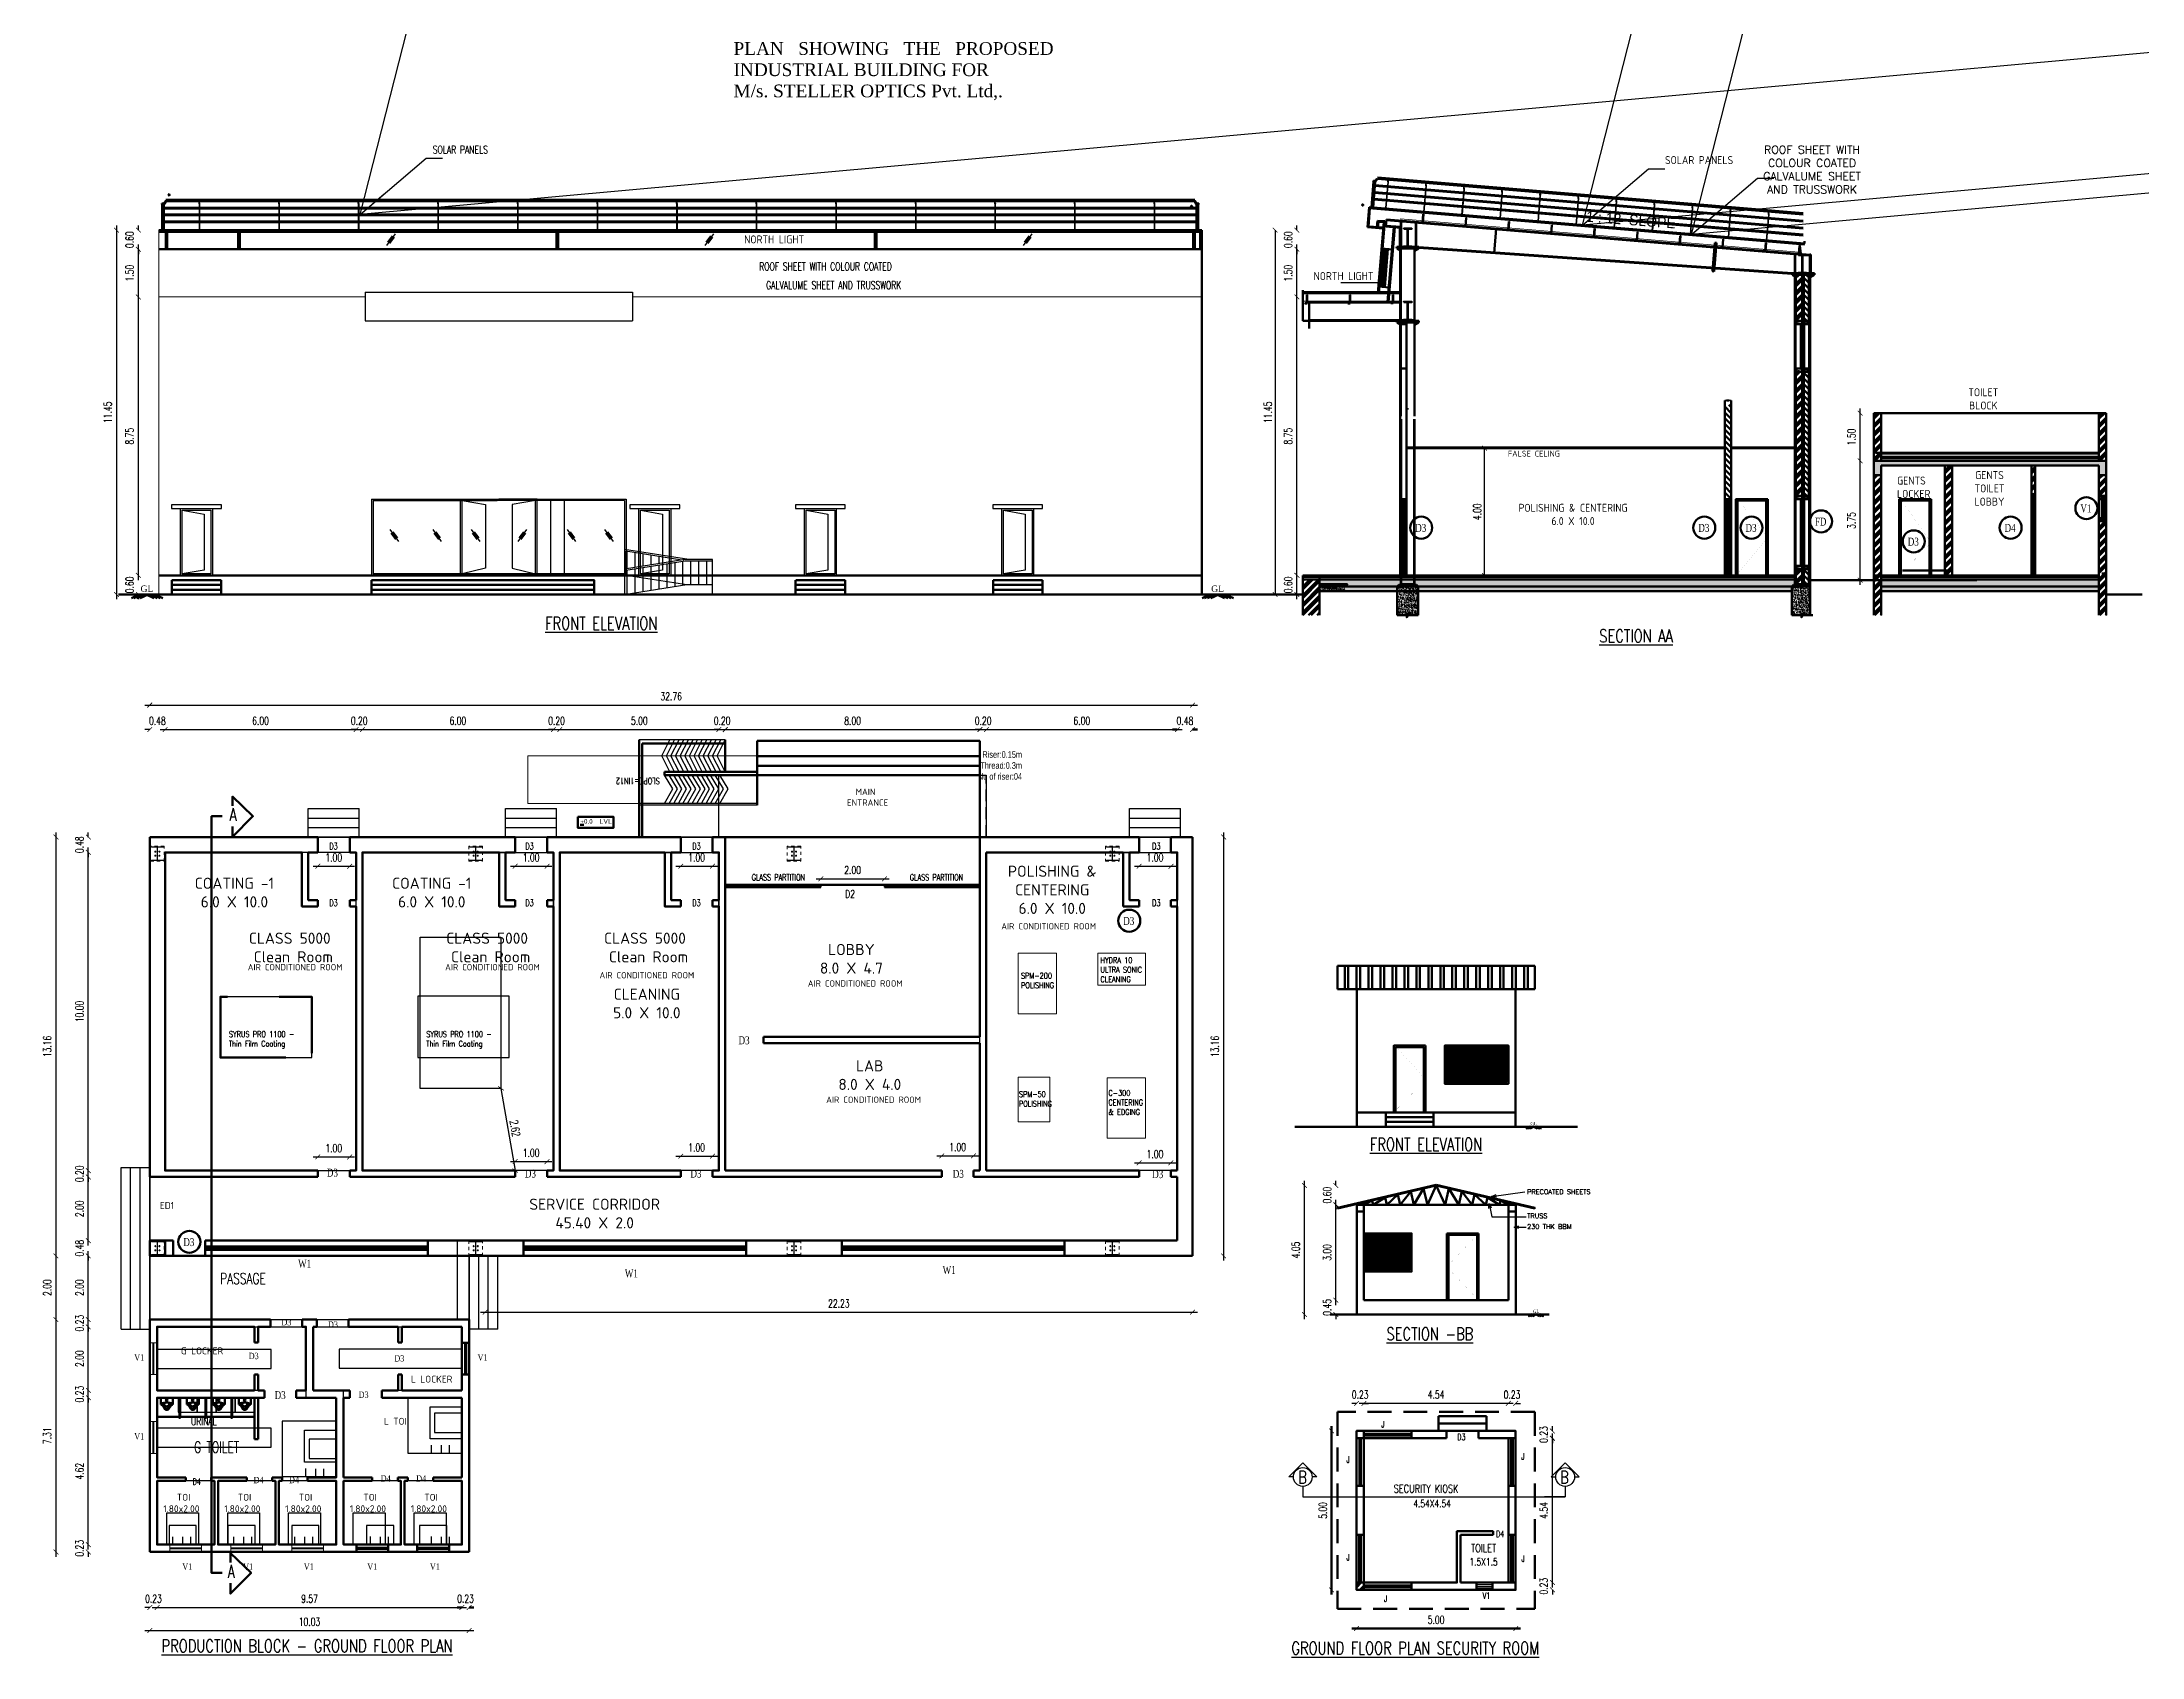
# Model space of a CAD drawing. Header units: metres. Extents: x 173383 to 173947, y -96409 to -96195.
# Drawn here: x 173880.6 to 173946.5, y -96409.2 to -96358.5 of the extents above; entities that cross this region are included whole.
import ezdxf
from ezdxf import colors
from ezdxf.entities.mleader import LeaderData, LeaderLine
from ezdxf.math import Vec2, Vec3

# ---------------------------------------------------------------- set-up
doc = ezdxf.new("R2010")
doc.units = ezdxf.units.M
doc.header["$LTSCALE"] = 3
doc.header["$MEASUREMENT"] = 0
for name, pattern in [('ACAD_ISO10W100', [18, 12, -3, 0, -3]), ('DASHED2', [0.375, 0.25, -0.125]), ('HIDDEN', [0.375, 0.25, -0.125]), ('office grid-grdpln$0$Col_GridPart$0$CENTER2', [1.125, 0.75, -0.125, 0.125, -0.125])]:
    doc.linetypes.add(name, pattern=pattern)
doc.layers.get('0').update_dxf_attribs({"linetype": 'CONTINUOUS', "lineweight": 50})
doc.layers.get('Defpoints').update_dxf_attribs({"linetype": 'CONTINUOUS'})
for name, color, linetype in [('2', 57, 'CONTINUOUS'), ('4', 43, 'CONTINUOUS'), ('BLK_1_FLR_0_BLT_UP_AREA', 48, 'CONTINUOUS'), ('BLK_1_FLR_0_CARPET_AREA', 10, 'CONTINUOUS'), ('BLK_1_FLR_0_REGULAR_ROOM_1', 117, 'CONTINUOUS'), ('BLK_1_FLR_0_URINAL', 235, 'CONTINUOUS'), ('BLK_1_FLR_0_WATER_CLOSET', 1, 'CONTINUOUS'), ('BLK_1_HT_OF_BLDG', 5, 'CONTINUOUS'), ('BLK_1_PLINTH_HEIGHT', 7, 'CONTINUOUS'), ('BLK_n_FLR_i_WC_BATH', 1, 'CONTINUOUS'), ('ELE', 7, 'CONTINUOUS'), ('GLASS', 140, 'CONTINUOUS'), ('TOILET_VENTILATION', 6, 'CONTINUOUS'), ('WORKSHOP_AREA', 2, 'CONTINUOUS')]:
    doc.layers.add(name, color=color, linetype=linetype)
for name, color, linetype, lineweight in [('AU_SECTION LINES', 244, 'ACAD_ISO10W100', 25), ('BLK_1_DA_RAMP_1', 1, 'CONTINUOUS', 0), ('BLK_1_FLR_0_WASH', 60, 'CONTINUOUS', 0), ('Cvl_Column', 7, 'CONTINUOUS', 30), ('DIST_EXIT', 7, 'CONTINUOUS', 0)]:
    doc.layers.add(name, color=color, linetype=linetype, lineweight=lineweight)
doc.styles.add('GD', font='romantic.ttf')
doc.styles.add('ISO', font='IC-isocp.shx')
doc.styles.add('JK', font='ROMANS.SHX', dxfattribs={"height": 1.25})
doc.styles.add('office Grid', font='isocp2.shx')
doc.styles.add('office grid-grdpln$0$Standard', font='isocp2.shx')
doc.styles.add('ROMANS', font='sanss___.ttf', dxfattribs={"width": 0.8})
doc.styles.add('ROOMNA', font='isocpeur.ttf')
doc.styles.add('SIM', font='SIMPLEX.SHX', dxfattribs={"height": 0.2})
doc.styles.get("Standard").update_dxf_attribs({"font": 'romanc.shx', "width": 0.75, "height": 0.8})
doc.styles.add('style1', font='romanc.shx', dxfattribs={"width": 0.7, "height": 0.25})
doc.styles.add('style22', font='times.ttf')
doc.styles.add('styler', font='romanc.shx', dxfattribs={"width": 0.7, "height": 0.25})
doc.linetypes.add('BATTING', pattern='A,0.0001,-0.1,[134,ltypeshp.shx,S=0.1,R=0,X=-0.1,Y=0],-0.2,[134,ltypeshp.shx,S=0.1,R=180,X=0.1,Y=0],-0.1', length=0.4001)
doc.dimstyles.new('1', dxfattribs={"dimtxt": 0.25, "dimasz": 0.15, "dimexe": 0.15, "dimexo": 0.15, "dimgap": 0.15, "dimtad": 1, "dimzin": 3, "dimdsep": 46, "dimtxsty": 'style1', "dimblk": 'ARCHTICK', "dimcen": 0, "dimdle": 0.15, "dimse1": 1, "dimse2": 1, "dimclrd": 8, "dimclre": 13, "dimclrt": 7, "dimadec": 0, "dimazin": 0, "dimtfac": 0.65, "dimtix": 1, "dimtofl": 0, "dimtmove": 0, "dimatfit": 3, "dimfxl": 0, "dimtolj": 1, "dimtzin": 0, "dimlwd": -1, "dimlwe": -1, "dimarcsym": 0})
doc.dimstyles.new('office Grid', dxfattribs={"dimtxt": 600, "dimasz": 2.5, "dimexe": 1.25, "dimexo": 0.625, "dimtad": 1, "dimlfac": 0.001, "dimdsep": 46, "dimtxsty": 'office Grid', "dimcen": 2.5, "dimclrd": 256, "dimclre": 256, "dimclrt": 256, "dimadec": 0, "dimazin": 0, "dimtfac": 0.5, "dimtdec": 0, "dimtmove": 0, "dimatfit": 3, "dimfxl": 0, "dimarcsym": 0})
doc.dimstyles.new('R1', dxfattribs={"dimtxt": 0.25, "dimasz": 0.15, "dimexe": 0.18, "dimexo": 0.0625, "dimgap": 0.1, "dimtad": 1, "dimzin": 0, "dimdsep": 46, "dimtxsty": 'styler', "dimblk": 'ARCHTICK', "dimcen": 0.09, "dimse1": 1, "dimse2": 1, "dimclrd": 8, "dimclrt": 7, "dimadec": 0, "dimazin": 0, "dimtfac": 1, "dimtix": 1, "dimtofl": 0, "dimtmove": 0, "dimatfit": 3, "dimfxl": 0, "dimtolj": 1, "dimtzin": 0, "dimarcsym": 0})
doc.dimstyles.new('ROHIT', dxfattribs={"dimtxt": 1.5, "dimasz": 0.15, "dimexe": 0.1, "dimexo": 0, "dimgap": 0, "dimtad": 1, "dimdec": 3, "dimdsep": 46, "dimtxsty": 'JK', "dimblk": 'OBLIQUE', "dimcen": 2.5, "dimclrd": 13, "dimclre": 13, "dimclrt": 256, "dimadec": 0, "dimazin": 0, "dimtfac": 0.5, "dimtdec": 3, "dimtmove": 1, "dimatfit": 3, "dimldrblk": 'OPEN30', "dimfxl": 0, "dimarcsym": 0})
doc.dimstyles.get("Standard").update_dxf_attribs({"dimtxt": 0.25, "dimasz": 0.15, "dimexe": 0.15, "dimexo": 0.15, "dimgap": 0.15, "dimtad": 1, "dimzin": 3, "dimdsep": 46, "dimtxsty": 'style1', "dimblk": 'ARCHTICK', "dimcen": 0, "dimdle": 0.15, "dimse1": 1, "dimse2": 1, "dimclrd": 8, "dimclre": 13, "dimclrt": 7, "dimadec": 0, "dimazin": 0, "dimtfac": 0.65, "dimtix": 1, "dimtofl": 0, "dimtmove": 0, "dimatfit": 3, "dimfxl": 0, "dimtolj": 1, "dimtzin": 0, "dimlwd": -1, "dimlwe": -1, "dimarcsym": 0})
doc.dimstyles.new('STANDARD$0', dxfattribs={"dimtxt": 7, "dimasz": 3, "dimexe": 3, "dimexo": 1, "dimgap": 1.5, "dimtad": 1, "dimdec": 1, "dimzin": 1, "dimdsep": 46, "dimlunit": 4, "dimtxsty": 'Standard', "dimblk": 'OBLIQUE', "dimcen": 0.09375, "dimdle": 1, "dimse1": 1, "dimse2": 1, "dimclrd": 8, "dimclre": 8, "dimclrt": 7, "dimadec": 1, "dimazin": 0, "dimtfac": 1, "dimtdec": 1, "dimtix": 1, "dimtmove": 2, "dimatfit": 3, "dimldrblk": 'ARCHTICK', "dimfxl": 0, "dimfrac": 2, "dimtolj": 1, "dimtzin": 0, "dimarcsym": 0})
pattern_1 = [(45, (167094.308779, -95408.8129526), (-0.0044194173824, 0.0044194173824), [])]
pattern_2 = [(45, (167106.708779, -95407.3379526), (-0.0044194173824, 0.0044194173824), [])]
pattern_3 = [(45, (167094.308779, -95406.5122594), (-0.0044194173824, 0.0044194173824), [])]
pattern_4 = [(50, (173943.05585, -96372.83718), (0.1366385, -0.0119543), [0.0142875, -0.1571625]), (355, (173943.05585, -96372.83718), (-0.0264326, 0.143293), [0.01143, -0.1257304]), (100.4514, (173943.06724, -96372.83817), (0.110206, 0.131338), [0.0121425, -0.133568]), (46.184, (173943.05585, -96372.79908), (0.203309, -0.031532), [0.021431, -0.235744]), (96.636, (173943.0728, -96372.8017), (0.178053, 0.18557), [0.018214, -0.200352]), (351.184, (173943.05585, -96372.79908), (0.178053, 0.18557), [0.017145, -0.188595]), (21, (173943.0749, -96372.8086), (0.113711, -0.076699), [0.0142875, -0.1571625]), (326, (173943.0749, -96372.8086), (0.0463515, 0.138141), [0.01143, -0.12573]), (71.4514, (173943.08438, -96372.815), (0.160062, 0.061442), [0.0121425, -0.1335675]), (37.5, (173943.05585, -96372.83718), (0.0023165, 0.0634163), [0, -0.124206, 0, -0.127635, 0, -0.1262062]), (7.5, (173943.05585, -96372.83718), (0.0501147, 0.0751354), [0, -0.072771, 0, -0.1213485, 0, -0.0481012]), (327.5, (173943.01337, -96372.83718), (0.1016929, -0.0042966), [0, -0.047625, 0, -0.14859, 0, -0.1971675]), (317.5, (173942.99432, -96372.83718), (0.111097, 0.01907), [0, -0.0619125, 0, -0.098679, 0, -0.1400175])]

msp = doc.modelspace()

# ---------------------------------------------------------------- texts
at = {"color": 5, "linetype": 'Continuous', "style": 'GD'}
for height, p in [(0.2, (173883.648, -96375.755)), (0.2, (173917.282, -96375.755)), (0.1, (173927.311, -96392.513)), (0.1, (173927.388, -96398.417))]:
    msp.add_text('GL', height=height, dxfattribs=at).set_placement(p)
at = {"width": 0.75}
for p in [(173889.58, -96383.846), (173895.739, -96383.846), (173900.983, -96383.846), (173915.427, -96383.846), (173889.58, -96385.627), (173895.739, -96385.627), (173900.983, -96385.627), (173915.427, -96385.627)]:
    msp.add_text('D3', height=0.2, dxfattribs=at).set_placement(p)
at = {"color": 3, "style": 'SIM'}
for s, p in [('PRECOATED SHEETS', (173927.209, -96394.684)), ('TRUSS', (173927.209, -96395.44)), ('230 THK BBM', (173927.209, -96395.777))]:
    msp.add_text(s, height=0.15, dxfattribs=at).set_placement(p)
for s, insert, char_height, width, attachment_point, style in [('SOLAR PANELS', (173932.61, -96362.31), 0.25, 3.79941, 8, 'office grid-grdpln$0$Standard'), ('{\\Fromans|c0;ROOF SHEET WITH COLOUR COATED GALVALUME SHEET AND TRUSSWORK}', (173936.159, -96363.234), 0.25, 3.79941, 8, 'office grid-grdpln$0$Standard'), ('NORTH LIGHT', (173903.555, -96364.802), 0.25, 2.64692, 8, 'office grid-grdpln$0$Standard'), ('NORTH LIGHT', (173921.441, -96365.954), 0.25, 2.64692, 8, 'office grid-grdpln$0$Standard'), ('TOILET \\PBLOCK', (173941.539, -96370.023), 0.25, 1.05472, 8, 'office grid-grdpln$0$Standard'), ('FALSE CELING', (173927.42, -96371.318), 0.185, 1.82486, 2, 'office grid-grdpln$0$Standard'), ('GENTS\\P LOCKER', (173939.281, -96372.8), 0.25, 3.79941, 8, 'office grid-grdpln$0$Standard'), ('GENTS TOILET LOBBY', (173941.733, -96373.044), 0.25, 1.05472, 8, 'office grid-grdpln$0$Standard'), ('POLISHING & CENTERING \\P6.0 X 10.0', (173928.651, -96373.654), 0.25, 3.79941, 8, 'office grid-grdpln$0$Standard'), ('MAIN \\P ENTRANCE', (173906.425, -96382.478), 0.2025, 2.75055, 8, 'ROOMNA'), ('{\\L+}0.0  LVL', (173897.961, -96382.892), 0.15, 2.56025, 2, 'ROOMNA'), ('COATING -1 \\P6.0 X 10.0', (173886.598, -96384.737), 0.35, 3.15981, 2, 'ROOMNA'), ('COATING -1 \\P6.0 X 10.0', (173892.798, -96384.737), 0.35, 3.15981, 2, 'ROOMNA'), ('POLISHING & CENTERING \\P6.0 X 10.0', (173912.289, -96384.359), 0.35, 3.15981, 2, 'ROOMNA'), ('CLASS 5000\\P Clean Room', (173888.337, -96386.464), 0.35, 2.79524, 2, 'ROOMNA'), ('CLASS 5000\\P Clean Room', (173894.537, -96386.464), 0.35, 2.79524, 2, 'ROOMNA'), ('CLASS 5000\\P Clean Room', (173899.496, -96386.464), 0.35, 2.79524, 2, 'ROOMNA'), ('AIR CONDITIONED ROOM', (173912.178, -96386.164), 0.2, 3.15981, 2, 'ROOMNA'), ('LOBBY\\P8.0 X 4.7', (173905.981, -96386.82), 0.35, 3.15981, 2, 'ROOMNA'), ('AIR CONDITIONED ROOM', (173888.505, -96387.45), 0.2, 3.15981, 2, 'ROOMNA'), ('AIR CONDITIONED ROOM', (173894.705, -96387.45), 0.2, 3.15981, 2, 'ROOMNA'), ('AIR CONDITIONED ROOM', (173899.554, -96387.703), 0.2, 3.15981, 2, 'ROOMNA'), ('AIR CONDITIONED ROOM', (173906.099, -96387.961), 0.2, 3.15981, 2, 'ROOMNA'), ('CLEANING\\P5.0 X 10.0', (173899.554, -96388.223), 0.35, 3.15981, 2, 'ROOMNA'), ('LAB\\P8.0 X 4.0', (173906.558, -96390.474), 0.35, 3.15981, 2, 'ROOMNA'), ('AIR CONDITIONED ROOM', (173906.677, -96391.614), 0.2, 3.15981, 2, 'ROOMNA'), ('ED1', (173884.479, -96395.147), 0.216, 4.80581, 8, 'ROOMNA'), ('SERVICE CORRIDOR\\P45.40 X 2.0', (173897.915, -96394.825), 0.35, 5.54542, 2, 'ROOMNA'), ('G LOCKER', (173885.582, -96399.714), 0.216, 4.80581, 8, 'ROOMNA'), (' TOI\\P1.80x2.00', (173886.847, -96404.677), 0.216, 4.80581, 8, 'ROOMNA'), (' TOI\\P1.80x2.00', (173888.762, -96404.677), 0.216, 4.80581, 8, 'ROOMNA')]:
    msp.add_mtext(s, dxfattribs=dict(insert=insert, char_height=char_height, width=width, attachment_point=attachment_point, style=style))
at = {"color": 7, "insert": (173930.484, -96363.899), "char_height": 0.33, "width": 6.3853, "attachment_point": 2, "rotation": 355.60563, "style": 'ISO'}
msp.add_mtext('{\\Fic-isocp.shx|c1;1 : 12  }SLOPE', dxfattribs=at)
at = {"char_height": 0.25, "width": 3.18743, "attachment_point": 2}
for s, insert in [('{\\fTimes New Roman|b0|i0|c0|p18;FD}', (173936.428, -96373.423)), ('{\\fTimes New Roman|b0|i0|c0|p18;V1}', (173944.762, -96373.007)), ('{\\fTimes New Roman|b0|i0|c0|p18;D3}', (173923.866, -96373.619)), ('{\\fTimes New Roman|b0|i0|c0|p18;D3}', (173932.76, -96373.619)), ('{\\fTimes New Roman|b0|i0|c0|p18;D3}', (173934.243, -96373.619)), ('{\\fTimes New Roman|b0|i0|c0|p18;D3}', (173939.34, -96374.051)), ('{\\fTimes New Roman|b0|i0|c0|p18;D4}', (173942.381, -96373.619)), ('{\\fTimes New Roman|b0|i0|c0|p18;D3}', (173914.694, -96385.972)), ('{\\fTimes New Roman|b0|i0|c0|p18;D3}', (173902.609, -96389.722)), ('{\\fTimes New Roman|b0|i0|c0|p18;D3}', (173889.677, -96393.882)), ('{\\fTimes New Roman|b0|i0|c0|p18;D3}', (173895.897, -96393.91)), ('{\\fTimes New Roman|b0|i0|c0|p18;D3}', (173901.097, -96393.91)), ('{\\fTimes New Roman|b0|i0|c0|p18;D3}', (173909.339, -96393.919)), ('{\\fTimes New Roman|b0|i0|c0|p18;D3}', (173915.604, -96393.928)), ('{\\fTimes New Roman|b0|i0|c0|p18;D3}', (173885.168, -96396.064)), ('{\\fTimes New Roman|b0|i0|c0|p18;W1}', (173888.805, -96396.741)), ('{\\fTimes New Roman|b0|i0|c0|p18;W1}', (173899.069, -96397.048)), ('{\\fTimes New Roman|b0|i0|c0|p18;W1}', (173909.052, -96396.939)), ('{\\fTimes New Roman|b0|i0|c0|p18;D3}', (173888.036, -96400.871))]:
    msp.add_mtext(s, dxfattribs=dict(at, insert=insert))
at = {"insert": (173911.341, -96380.763), "char_height": 0.20657, "attachment_point": 3, "style": 'ROMANS'}
msp.add_mtext('Riser:0.15m\\PThread:0.3m\\PNo of riser:04', dxfattribs=at)
at = {"lineweight": 18, "char_height": 0.18, "attachment_point": 7}
for s, insert, width in [('HYDRA 10\\PULTRA SONIC \\PCLEANING', (173913.804, -96388.02), 3.20152), ('SPM-200\\PPOLISHING', (173911.31, -96388.209), 3.20152), ('SYRUS PRO 1100 - Thin Film Coating', (173886.425, -96390.104), 2.30176), ('SYRUS PRO 1100 - Thin Film Coating', (173892.625, -96390.104), 2.30176), ('SPM-50\\PPOLISHING', (173911.243, -96391.932), 3.20152), ('C-300\\PCENTERING\\P& EDGING', (173914.056, -96392.192), 3.20152)]:
    msp.add_mtext(s, dxfattribs=dict(at, insert=insert, width=width))
at = {"ltscale": 400}
for s, insert, char_height, width, attachment_point, style in [('{\\fTimes New Roman|b0|i0|c0|p18;D3}', (173889.694, -96398.68), 0.2, 3.18743, 2, 'style1'), ('{\\fTimes New Roman|b0|i0|c0|p18;D3}', (173891.779, -96399.743), 0.2, 3.18743, 2, 'style1'), ('{\\fTimes New Roman|b0|i0|c0|p18;V1}', (173894.394, -96399.713), 0.2, 3.18743, 2, 'style1'), ('L LOCKER', (173892.795, -96400.604), 0.216, 4.80581, 8, 'ROOMNA'), ('{\\fTimes New Roman|b0|i0|c0|p18;D3}', (173890.656, -96400.885), 0.2, 3.18743, 2, 'style1'), ('L TOI', (173891.653, -96401.928), 0.216, 4.80581, 8, 'ROOMNA'), ('{\\fTimes New Roman|b0|i0|c0|p18;D4}', (173891.351, -96403.518), 0.2, 3.18743, 2, 'style1'), ('{\\fTimes New Roman|b0|i0|c0|p18;D4}', (173892.466, -96403.518), 0.2, 3.18743, 2, 'style1'), (' TOI\\P1.80x2.00', (173884.932, -96404.677), 0.216, 4.80581, 8, 'ROOMNA'), (' TOI\\P1.80x2.00', (173890.792, -96404.677), 0.216, 4.80581, 8, 'ROOMNA'), (' TOI\\P1.80x2.00', (173892.707, -96404.677), 0.216, 4.80581, 8, 'ROOMNA')]:
    msp.add_mtext(s, dxfattribs=dict(at, insert=insert, char_height=char_height, width=width, attachment_point=attachment_point, style=style))
at = {"layer": '2', "color": 7, "style": 'style1'}
for s, height, width, p in [('ROOF SHEET WITH COLOUR COATED ', 0.25, 0.7, (173903.086, -96365.653)), ('GALVALUME SHEET AND TRUSSWORK', 0.25, 0.7, (173903.303, -96366.241)), ('GLASS PARTITION', 0.2, 0.7, (173902.849, -96384.827)), ('GLASS PARTITION', 0.2, 0.7, (173907.817, -96384.827)), ('D2', 0.25, 0.7, (173905.785, -96385.374)), ('URINAL', 0.25, 0.7, (173885.234, -96401.947)), ('J', 0.2, 0.7, (173922.626, -96402.015)), ('G TOILET', 0.35, 0.7, (173885.335, -96402.809)), ('D3', 0.2, 0.7, (173925.012, -96402.413)), ('J', 0.2, 0.7, (173921.536, -96403.121)), ('J', 0.2, 0.7, (173927.025, -96403.026)), ('D4', 0.2, 0.7, (173885.286, -96403.817)), ('SECURITY KIOSK', 0.25, 0.75, (173923.017, -96404.065)), ('4.54X4.54', 0.23, 0.75, (173923.633, -96404.521)), ('TOILET', 0.25, 0.75, (173925.449, -96405.932)), ('D4', 0.2, 0.7, (173926.233, -96405.458)), ('J', 0.2, 0.7, (173921.536, -96406.194)), ('1.5X1.5', 0.23, 0.75, (173925.396, -96406.354)), ('J', 0.2, 0.7, (173927.03, -96406.235)), ('V1', 0.2, 0.7, (173925.814, -96407.4)), ('J', 0.2, 0.7, (173922.713, -96407.495))]:
    msp.add_text(s, height=height, dxfattribs=dict(at, width=width)).set_placement(p)
for s, insert, char_height, width, attachment_point in [('SOLAR PANELS', (173893.696, -96361.983, -0.001), 0.25, 3.79941, 8), ('PASSAGE', (173886.87, -96397.162), 0.35, 5.54542, 2), ('{\\fTimes New Roman|b0|i0|c0|p18;D3}', (173888.233, -96398.605), 0.2, 3.18743, 2), ('{\\fTimes New Roman|b0|i0|c0|p18;V1}', (173883.608, -96399.713), 0.2, 3.18743, 2), ('{\\fTimes New Roman|b0|i0|c0|p18;D3}', (173887.206, -96399.667), 0.2, 3.18743, 2), ('{\\fTimes New Roman|b0|i0|c0|p18;V1}', (173883.608, -96402.193), 0.2, 3.18743, 2), ('{\\fTimes New Roman|b0|i0|c0|p18;D4}', (173887.357, -96403.567), 0.2, 3.18743, 2), ('{\\fTimes New Roman|b0|i0|c0|p18;D4}', (173888.472, -96403.567), 0.2, 3.18743, 2), ('{\\fTimes New Roman|b0|i0|c0|p18;V1}', (173885.118, -96406.287), 0.2, 3.18743, 2), ('{\\fTimes New Roman|b0|i0|c0|p18;V1}', (173887.031, -96406.287), 0.2, 3.18743, 2), ('{\\fTimes New Roman|b0|i0|c0|p18;V1}', (173888.935, -96406.287), 0.2, 3.18743, 2), ('{\\fTimes New Roman|b0|i0|c0|p18;V1}', (173890.929, -96406.287), 0.2, 3.18743, 2), ('{\\fTimes New Roman|b0|i0|c0|p18;V1}', (173892.897, -96406.287), 0.2, 3.18743, 2)]:
    msp.add_mtext(s, dxfattribs=dict(at, insert=insert, char_height=char_height, width=width, attachment_point=attachment_point))
at = {"layer": '4', "insert": (173902.279, -96358.478), "char_height": 0.4, "width": 10.62287, "attachment_point": 1, "style": 'style22'}
msp.add_mtext('\\A1;PLAN   SHOWING   THE   PROPOSED   INDUSTRIAL BUILDING FOR\\PM/s. STELLER OPTICS Pvt. Ltd,. ', dxfattribs=at)
at = {"layer": 'AU_SECTION LINES', "style": 'styler', "width": 0.75}
for s, rotation, p in [('%%UFRONT ELEVATION', 0, (173896.362, -96376.943)), ('%%USECTION AA', 0, (173929.474, -96377.339)), ('%%UFRONT ELEVATION', 0, (173922.272, -96393.317)), ('%%USECTION -BB', 0, (173922.791, -96399.274)), ('B', 0, (173920.019, -96403.778)), ('B', 360, (173928.244, -96403.778)), ('%%UPRODUCTION BLOCK - GROUND FLOOR PLAN', 0, (173884.31, -96409.077)), ('%%UGROUND FLOOR PLAN SECURITY ROOM', 0, (173919.803, -96409.149))]:
    msp.add_text(s, height=0.4, rotation=rotation, dxfattribs=at).set_placement(p)
at = {"layer": 'AU_SECTION LINES', "char_height": 0.4, "width": 1.76457, "attachment_point": 2, "rotation": 0, "style": 'styler'}
for insert in [(173886.554, -96382.555), (173886.494, -96406.336)]:
    msp.add_mtext('A', dxfattribs=dict(at, insert=insert))
at = {"layer": 'BLK_1_DA_RAMP_1', "insert": (173899.273, -96381.797), "char_height": 0.2, "width": 2.4, "attachment_point": 2, "rotation": 180}
msp.add_mtext('SLOPE=1IN12', dxfattribs=at)

# ---------------------------------------------------------------- blocks, each defined once
blk = doc.blocks.new('urinal-flat-2-flat-1')
for p, q in [((0, 200), (100, 200)), ((0, 105), (0, 200)), ((0, 10), (0, 105)), ((0, 10), (0, -85)), ((100, 200), (210, 200)), ((195, 160), (180, 160)), ((210, 160), (195, 160)), ((210, 200), (210, 180)), ((210, 180), (210, 160)), ((0, -85), (0, -180)), ((0, -180), (100, -180)), ((100, -180), (210, -180)), ((195, -140), (180, -140)), ((210, -140), (195, -140)), ((210, -160), (210, -140)), ((210, -180), (210, -160))]:
    blk.add_line(p, q)
at = {"color": 9, "ltscale": 300}
for p, q in [((10, 30), (0, 30)), ((0, 20), (55, 20)), ((0, 0), (55, 0)), ((10, -10), (10, 30)), ((95, 20), (140, 20)), ((95, 0), (140, 0)), ((140, 30), (145, 30)), ((140, -10), (140, 30)), ((145, 30), (145, -10)), ((0, -10), (10, -10)), ((145, -10), (140, -10))]:
    blk.add_line(p, q, dxfattribs=at)
for points in [[(170, 150, -0.028114), (192, 126, -0.053656), (205, 115, -0.00764), (242, 92, -0.021456), (255, 85, -0.020394), (280, 74, 0.025325), (300, 65, 0.016526), (311, 59, 0.011962), (325, 50, 0.049323), (334, 43, 0.033116), (345, 30, 0.102356), (348, 23, 0.056761), (350, 10)], [(170, -130, 0.028114), (192, -106, 0.053656), (205, -95, 0.00764), (242, -72, 0.021456), (255, -65, 0.020394), (280, -54, -0.025325), (300, -45, -0.016526), (311, -39, -0.011962), (325, -30, -0.049323), (334, -23, -0.033116), (345, -10, -0.102356), (348, -3, -0.056761), (350, 10)]]:
    blk.add_lwpolyline(points, format="xyb", dxfattribs=at)
at = {"ltscale": 300}
for points in [[(210, 200, -0.022168), (216, 184, -0.035928), (220, 175, -0.015962), (233, 153, -0.038464), (240, 145, -0.046411), (255, 131, -0.031715), (280, 115, -0.0259), (300, 105, 0.02468), (320, 95, 0.027117), (341, 82, 0.036964), (355, 70, 0.071022), (363, 60, 0.031957), (375, 35, 0.04853), (378, 25, 0.031099), (380, 10)], [(210, -180, 0.022168), (216, -164, 0.035928), (220, -155, 0.015962), (233, -133, 0.038464), (240, -125, 0.046411), (255, -111, 0.031715), (280, -95, 0.0259), (300, -85, -0.02468), (320, -75, -0.027117), (341, -62, -0.036964), (355, -50, -0.071022), (363, -40, -0.031957), (375, -15, -0.04853), (378, -5, -0.031099), (380, 10)]]:
    blk.add_lwpolyline(points, format="xyb", dxfattribs=at)
at = {"color": 9, "ltscale": 300}
blk.add_circle((75, 10), 25, dxfattribs=at)
for centre, radius, start, end in [((-815, 98), 969, 354.80557, 356.68345), ((-815, -78), 969, 3.31655, 5.19443), ((-373, 113), 530, 352.26705, 354.80557), ((-1699, 392), 1883, 349.99202, 352.26705), ((125, 158), 45.9, 335.38152, 349.99202), ((150, 170), 28.3, 315, 335.38152), ((176, 164), 6.05, 270, 315), ((-373, -93), 530, 5.19443, 7.73295), ((-1699, -372), 1883, 7.73295, 10.00798), ((125, -138), 45.9, 10.00798, 24.61849), ((150, -150), 28.3, 24.61849, 45), ((176, -144), 6.05, 45, 90)]:
    blk.add_arc(centre, radius, start, end)
blk.add_arc((185, 10), 85, 251.9686, 108.0314, dxfattribs=at)
blk = doc.blocks.new('urinal-flat-1-flat-1')
for p, q in [((0, 200), (100, 200)), ((0, 105), (0, 200)), ((0, 10), (0, 105)), ((0, 10), (0, -85)), ((100, 200), (210, 200)), ((195, 160), (180, 160)), ((210, 160), (195, 160)), ((210, 200), (210, 180)), ((210, 180), (210, 160)), ((0, -85), (0, -180)), ((0, -180), (100, -180)), ((100, -180), (210, -180)), ((195, -140), (180, -140)), ((210, -140), (195, -140)), ((210, -160), (210, -140)), ((210, -180), (210, -160))]:
    blk.add_line(p, q)
at = {"color": 9, "ltscale": 300}
for p, q in [((10, 30), (0, 30)), ((0, 20), (55, 20)), ((0, 0), (55, 0)), ((10, -10), (10, 30)), ((95, 20), (140, 20)), ((95, 0), (140, 0)), ((140, 30), (145, 30)), ((140, -10), (140, 30)), ((145, 30), (145, -10)), ((0, -10), (10, -10)), ((145, -10), (140, -10))]:
    blk.add_line(p, q, dxfattribs=at)
for points in [[(170, 150, -0.028114), (192, 126, -0.053656), (205, 115, -0.00764), (242, 92, -0.021456), (255, 85, -0.020394), (280, 74, 0.025325), (300, 65, 0.016526), (311, 59, 0.011962), (325, 50, 0.049323), (334, 43, 0.033116), (345, 30, 0.102356), (348, 23, 0.056761), (350, 10)], [(170, -130, 0.028114), (192, -106, 0.053656), (205, -95, 0.00764), (242, -72, 0.021456), (255, -65, 0.020394), (280, -54, -0.025325), (300, -45, -0.016526), (311, -39, -0.011962), (325, -30, -0.049323), (334, -23, -0.033116), (345, -10, -0.102356), (348, -3, -0.056761), (350, 10)]]:
    blk.add_lwpolyline(points, format="xyb", dxfattribs=at)
at = {"ltscale": 300}
for points in [[(210, 200, -0.022168), (216, 184, -0.035928), (220, 175, -0.015962), (233, 153, -0.038464), (240, 145, -0.046411), (255, 131, -0.031715), (280, 115, -0.0259), (300, 105, 0.02468), (320, 95, 0.027117), (341, 82, 0.036964), (355, 70, 0.071022), (363, 60, 0.031957), (375, 35, 0.04853), (378, 25, 0.031099), (380, 10)], [(210, -180, 0.022168), (216, -164, 0.035928), (220, -155, 0.015962), (233, -133, 0.038464), (240, -125, 0.046411), (255, -111, 0.031715), (280, -95, 0.0259), (300, -85, -0.02468), (320, -75, -0.027117), (341, -62, -0.036964), (355, -50, -0.071022), (363, -40, -0.031957), (375, -15, -0.04853), (378, -5, -0.031099), (380, 10)]]:
    blk.add_lwpolyline(points, format="xyb", dxfattribs=at)
at = {"color": 9, "ltscale": 300}
blk.add_circle((75, 10), 25, dxfattribs=at)
for centre, radius, start, end in [((-815, 98), 969, 354.80557, 356.68345), ((-815, -78), 969, 3.31655, 5.19443), ((-373, 113), 530, 352.26705, 354.80557), ((-1699, 392), 1883, 349.99202, 352.26705), ((125, 158), 45.9, 335.38152, 349.99202), ((150, 170), 28.3, 315, 335.38152), ((176, 164), 6.05, 270, 315), ((-373, -93), 530, 5.19443, 7.73295), ((-1699, -372), 1883, 7.73295, 10.00798), ((125, -138), 45.9, 10.00798, 24.61849), ((150, -150), 28.3, 24.61849, 45), ((176, -144), 6.05, 45, 90)]:
    blk.add_arc(centre, radius, start, end)
blk.add_arc((185, 10), 85, 251.9686, 108.0314, dxfattribs=at)
blk = doc.blocks.new('A$C259777f8')
at = {"layer": 'Cvl_Column', "color": 2, "linetype": 'HIDDEN', "lineweight": 15, "ltscale": 100}
for p, q in [((-4, 0), (4, 0)), ((0, 4), (0, -4))]:
    blk.add_line(p, q, dxfattribs=at)
blk.add_lwpolyline([(-213, 240), (-213, -240), (212, -240), (212, 240), (-213, 240)], dxfattribs=at)
at = {"layer": 'Cvl_Column', "color": 2, "linetype": 'Continuous', "lineweight": 15, "ltscale": 20}
for points in [[(-188, 216), (-188, 200), (187, 200), (187, 216)], [(-3, 200), (-3, -200), (3, -200), (3, 200)], [(-188, -216), (-188, -200), (187, -200), (187, -216)]]:
    blk.add_lwpolyline(points, close=True, dxfattribs=at)
at = {"layer": 'Cvl_Column', "color": 2, "linetype": 'HIDDEN', "lineweight": 15, "ltscale": 100}
for centre, radius in [((-65, 65), 17), ((0, 0), 4), ((65, 65), 17), ((-65, -65), 17), ((65, -65), 17)]:
    blk.add_circle(centre, radius, dxfattribs=at)
blk = doc.blocks.new('_Oblique')
at = {"color": 0, "linetype": 'ByBlock', "lineweight": -2}
blk.add_line((-0.5, -0.5), (0.5, 0.5), dxfattribs=at)
blk = doc.blocks.new('_Open30')
at = {"color": 0, "linetype": 'ByBlock', "lineweight": -2}
for p, q in [((-1, 0.27), (0, 0)), ((0, 0), (-1, -0.27)), ((0, 0), (-1, 0))]:
    blk.add_line(p, q, dxfattribs=at)
blk = doc.blocks.new('A$C3FA06A45')
at = {"layer": 'GLASS', "color": 0}
for p, q in [((128, 105), (-128, -105)), ((50, 77), (-85, -33)), ((88, 36), (-52, -79))]:
    blk.add_line(p, q, dxfattribs=at)
blk = doc.blocks.new('HANDRAIL')
at = {"layer": 'ELE'}
for p, q in [((1341985, -269837, -1), (1341985, -269763, -1)), ((1341998, -269837, -1), (1341998, -269766, -1)), ((1341998, -269837, -1), (1341985, -269837, -1)), ((1341986, -269852, -1), (1341986, -270671, -1)), ((1341998, -269852, -1), (1341998, -270671, -1))]:
    blk.add_line(p, q, dxfattribs=at)
blk.add_lwpolyline([(1341954, -270671), (1342029, -270671), (1342029, -270681), (1341954, -270681)], close=True, dxfattribs=at)
blk.add_arc((1341992, -269836, -1), 17, 112.47951, 67.52049, dxfattribs=at)
blk = doc.blocks.new('_ArchTick')
at = {"color": 0, "const_width": 0.15}
blk.add_lwpolyline([(-0.5, -0.5), (0.5, 0.5)], dxfattribs=at)
blk = doc.blocks.new('*D118')
at = {"color": 8, "ltscale": 400}
blk.add_line((173921.698, -96408.334), (173926.998, -96408.334), dxfattribs=at)
at = {"layer": 'Defpoints', "color": 0, "ltscale": 400}
for p in [(173921.848, -96407.469), (173926.848, -96407.469), (173926.848, -96408.334)]:
    blk.add_point(p, dxfattribs=at)
at = {"color": 8, "ltscale": 400, "xscale": 0.15, "yscale": 0.15, "zscale": 0.15, "rotation": 180}
blk.add_blockref('_ArchTick', (173921.848, -96408.334), dxfattribs=at)
at = {"color": 8, "ltscale": 400, "xscale": 0.15, "yscale": 0.15, "zscale": 0.15}
blk.add_blockref('_ArchTick', (173926.848, -96408.334), dxfattribs=at)
at = {"color": 7, "ltscale": 400, "insert": (173924.348, -96408.059), "char_height": 0.25, "attachment_point": 5, "style": 'style1'}
blk.add_mtext('\\A1;5.00', dxfattribs=at)
blk = doc.blocks.new('*D119')
at = {"color": 8, "ltscale": 400}
blk.add_line((173921.066, -96401.974), (173921.066, -96407.269), dxfattribs=at)
at = {"layer": 'Defpoints', "color": 0, "ltscale": 400}
for p in [(173922.448, -96402.124), (173921.066, -96407.119), (173922.448, -96407.119)]:
    blk.add_point(p, dxfattribs=at)
at = {"color": 8, "ltscale": 400, "xscale": 0.15, "yscale": 0.15, "zscale": 0.15}
for p, rotation in [((173921.066, -96402.124), 90), ((173921.066, -96407.119), 270)]:
    blk.add_blockref('_ArchTick', p, dxfattribs=dict(at, rotation=rotation))
at = {"color": 7, "ltscale": 400, "insert": (173920.791, -96404.622), "char_height": 0.25, "attachment_point": 5, "rotation": 90, "style": 'style1'}
blk.add_mtext('\\A1;5.00', dxfattribs=at)
blk = doc.blocks.new('*D81')
at = {"layer": '2', "color": 8, "ltscale": 5}
for p, q in [((173883.581, -96375.237), (173883.581, -96375.087)), ((173883.581, -96375.837), (173883.581, -96375.987))]:
    blk.add_line(p, q, dxfattribs=at)
at = {"layer": 'Defpoints', "color": 0, "ltscale": 5}
for p in [(173883.581, -96375.237), (173884.225, -96375.237), (173884.225, -96375.837)]:
    blk.add_point(p, dxfattribs=at)
at = {"layer": '2', "color": 8, "ltscale": 5, "xscale": 0.15, "yscale": 0.15, "zscale": 0.15}
for p, rotation in [((173883.581, -96375.237), 270), ((173883.581, -96375.837), 90)]:
    blk.add_blockref('_ArchTick', p, dxfattribs=dict(at, rotation=rotation))
at = {"layer": '2', "color": 7, "ltscale": 5, "insert": (173883.306, -96375.537), "char_height": 0.25, "attachment_point": 5, "rotation": 90, "style": 'style1'}
blk.add_mtext('\\A1;0.60', dxfattribs=at)
blk = doc.blocks.new('*D82')
at = {"layer": '2', "color": 8, "ltscale": 5}
blk.add_line((173883.581, -96375.387), (173883.581, -96366.337), dxfattribs=at)
at = {"layer": 'Defpoints', "color": 0, "ltscale": 5}
for p in [(173883.581, -96366.487), (173884.225, -96366.487), (173884.225, -96375.237)]:
    blk.add_point(p, dxfattribs=at)
at = {"layer": '2', "color": 8, "ltscale": 5, "xscale": 0.15, "yscale": 0.15, "zscale": 0.15}
for p, rotation in [((173883.581, -96366.487), 90), ((173883.581, -96375.237), 270)]:
    blk.add_blockref('_ArchTick', p, dxfattribs=dict(at, rotation=rotation))
at = {"layer": '2', "color": 7, "ltscale": 5, "insert": (173883.306, -96370.862), "char_height": 0.25, "attachment_point": 5, "rotation": 90, "style": 'style1'}
blk.add_mtext('\\A1;8.75', dxfattribs=at)
blk = doc.blocks.new('*D83')
at = {"layer": '2', "color": 8, "ltscale": 5}
blk.add_line((173883.581, -96366.637), (173883.581, -96364.837), dxfattribs=at)
at = {"layer": 'Defpoints', "color": 0, "ltscale": 5}
for p in [(173883.581, -96364.987), (173884.225, -96364.987), (173884.225, -96366.487)]:
    blk.add_point(p, dxfattribs=at)
at = {"layer": '2', "color": 8, "ltscale": 5, "xscale": 0.15, "yscale": 0.15, "zscale": 0.15}
for p, rotation in [((173883.581, -96364.987), 90), ((173883.581, -96366.487), 270)]:
    blk.add_blockref('_ArchTick', p, dxfattribs=dict(at, rotation=rotation))
at = {"layer": '2', "color": 7, "ltscale": 5, "insert": (173883.306, -96365.737), "char_height": 0.25, "attachment_point": 5, "rotation": 90, "style": 'style1'}
blk.add_mtext('\\A1;1.50', dxfattribs=at)
blk = doc.blocks.new('*D84')
at = {"layer": '2', "color": 8, "ltscale": 5}
for p, q in [((173883.581, -96364.387), (173883.581, -96364.237)), ((173883.581, -96364.987), (173883.581, -96365.137))]:
    blk.add_line(p, q, dxfattribs=at)
at = {"layer": 'Defpoints', "color": 0, "ltscale": 5}
for p in [(173883.581, -96364.387), (173884.225, -96364.387), (173884.225, -96364.987)]:
    blk.add_point(p, dxfattribs=at)
at = {"layer": '2', "color": 8, "ltscale": 5, "xscale": 0.15, "yscale": 0.15, "zscale": 0.15}
for p, rotation in [((173883.581, -96364.387), 270), ((173883.581, -96364.987), 90)]:
    blk.add_blockref('_ArchTick', p, dxfattribs=dict(at, rotation=rotation))
at = {"layer": '2', "color": 7, "ltscale": 5, "insert": (173883.306, -96364.687), "char_height": 0.25, "attachment_point": 5, "rotation": 90, "style": 'style1'}
blk.add_mtext('\\A1;0.60', dxfattribs=at)
blk = doc.blocks.new('*D85')
at = {"layer": '2', "color": 8, "ltscale": 5}
blk.add_line((173882.893, -96364.237), (173882.893, -96375.987), dxfattribs=at)
at = {"layer": 'Defpoints', "color": 0, "ltscale": 5}
for p in [(173884.594, -96364.387), (173882.893, -96375.837), (173884.225, -96375.837)]:
    blk.add_point(p, dxfattribs=at)
at = {"layer": '2', "color": 8, "ltscale": 5, "xscale": 0.15, "yscale": 0.15, "zscale": 0.15}
for p, rotation in [((173882.893, -96364.387), 90), ((173882.893, -96375.837), 270)]:
    blk.add_blockref('_ArchTick', p, dxfattribs=dict(at, rotation=rotation))
at = {"layer": '2', "color": 7, "ltscale": 5, "insert": (173882.618, -96370.112), "char_height": 0.25, "attachment_point": 5, "rotation": 90, "style": 'style1'}
blk.add_mtext('\\A1;11.45', dxfattribs=at)
blk = doc.blocks.new('*D86')
at = {"layer": 'BLK_1_PLINTH_HEIGHT', "color": 13, "ltscale": 400}
blk.add_line((173919.976, -96375.987), (173919.976, -96375.087), dxfattribs=at)
at = {"layer": 'Defpoints', "color": 0, "ltscale": 400}
for p in [(173919.976, -96375.237), (173920.62, -96375.237), (173920.62, -96375.837)]:
    blk.add_point(p, dxfattribs=at)
at = {"layer": 'BLK_1_PLINTH_HEIGHT', "color": 13, "ltscale": 400, "xscale": 0.15, "yscale": 0.15, "zscale": 0.15}
for p, rotation in [((173919.976, -96375.237), 90), ((173919.976, -96375.837), 270)]:
    blk.add_blockref('_ArchTick', p, dxfattribs=dict(at, rotation=rotation))
at = {"layer": 'BLK_1_PLINTH_HEIGHT', "color": 4, "ltscale": 400, "insert": (173919.701, -96375.537), "char_height": 0.25, "attachment_point": 5, "rotation": 90, "style": 'style1'}
blk.add_mtext('\\A1;0.60', dxfattribs=at)
blk = doc.blocks.new('*D87')
at = {"layer": '2', "color": 8, "ltscale": 5}
blk.add_line((173919.976, -96375.387), (173919.976, -96366.337), dxfattribs=at)
at = {"layer": 'Defpoints', "color": 0, "ltscale": 5}
for p in [(173919.976, -96366.487), (173920.62, -96366.487), (173920.62, -96375.237)]:
    blk.add_point(p, dxfattribs=at)
at = {"layer": '2', "color": 8, "ltscale": 5, "xscale": 0.15, "yscale": 0.15, "zscale": 0.15}
for p, rotation in [((173919.976, -96366.487), 90), ((173919.976, -96375.237), 270)]:
    blk.add_blockref('_ArchTick', p, dxfattribs=dict(at, rotation=rotation))
at = {"layer": '2', "color": 7, "ltscale": 5, "insert": (173919.701, -96370.862), "char_height": 0.25, "attachment_point": 5, "rotation": 90, "style": 'style1'}
blk.add_mtext('\\A1;8.75', dxfattribs=at)
blk = doc.blocks.new('*D88')
at = {"layer": '2', "color": 8, "ltscale": 5}
blk.add_line((173919.976, -96366.637), (173919.976, -96364.837), dxfattribs=at)
at = {"layer": 'Defpoints', "color": 0, "ltscale": 5}
for p in [(173919.976, -96364.987), (173920.62, -96364.987), (173920.62, -96366.487)]:
    blk.add_point(p, dxfattribs=at)
at = {"layer": '2', "color": 8, "ltscale": 5, "xscale": 0.15, "yscale": 0.15, "zscale": 0.15}
for p, rotation in [((173919.976, -96364.987), 90), ((173919.976, -96366.487), 270)]:
    blk.add_blockref('_ArchTick', p, dxfattribs=dict(at, rotation=rotation))
at = {"layer": '2', "color": 7, "ltscale": 5, "insert": (173919.701, -96365.737), "char_height": 0.25, "attachment_point": 5, "rotation": 90, "style": 'style1'}
blk.add_mtext('\\A1;1.50', dxfattribs=at)
blk = doc.blocks.new('*D89')
at = {"layer": '2', "color": 8, "ltscale": 5}
for p, q in [((173919.976, -96364.387), (173919.976, -96364.237)), ((173919.976, -96364.987), (173919.976, -96365.137))]:
    blk.add_line(p, q, dxfattribs=at)
at = {"layer": 'Defpoints', "color": 0, "ltscale": 5}
for p in [(173919.976, -96364.387), (173920.62, -96364.387), (173920.62, -96364.987)]:
    blk.add_point(p, dxfattribs=at)
at = {"layer": '2', "color": 8, "ltscale": 5, "xscale": 0.15, "yscale": 0.15, "zscale": 0.15}
for p, rotation in [((173919.976, -96364.387), 270), ((173919.976, -96364.987), 90)]:
    blk.add_blockref('_ArchTick', p, dxfattribs=dict(at, rotation=rotation))
at = {"layer": '2', "color": 7, "ltscale": 5, "insert": (173919.701, -96364.687), "char_height": 0.25, "attachment_point": 5, "rotation": 90, "style": 'style1'}
blk.add_mtext('\\A1;0.60', dxfattribs=at)
blk = doc.blocks.new('*D90')
at = {"layer": 'BLK_1_HT_OF_BLDG', "color": 8, "lineweight": -2}
blk.add_line((173919.288, -96364.387), (173919.288, -96375.837), dxfattribs=at)
at = {"layer": 'Defpoints', "color": 0}
for p in [(173920.989, -96364.387), (173919.288, -96375.837), (173920.62, -96375.837)]:
    blk.add_point(p, dxfattribs=at)
at = {"layer": 'BLK_1_HT_OF_BLDG', "color": 8, "lineweight": -2, "xscale": 0.15, "yscale": 0.15, "zscale": 0.15}
for p, rotation in [((173919.288, -96364.387), 90), ((173919.288, -96375.837), 270)]:
    blk.add_blockref('_ArchTick', p, dxfattribs=dict(at, rotation=rotation))
at = {"layer": 'BLK_1_HT_OF_BLDG', "color": 7, "insert": (173919.063, -96370.112), "char_height": 0.25, "attachment_point": 5, "rotation": 90, "style": 'styler'}
blk.add_mtext('\\A1;11.45', dxfattribs=at)
blk = doc.blocks.new('*D91')
at = {"layer": '2', "color": 8, "ltscale": 5}
blk.add_line((173937.67, -96375.537), (173937.67, -96371.487), dxfattribs=at)
at = {"layer": 'Defpoints', "color": 0, "ltscale": 5}
for p in [(173937.67, -96371.637), (173938.096, -96371.637), (173937.845, -96375.387)]:
    blk.add_point(p, dxfattribs=at)
at = {"layer": '2', "color": 8, "ltscale": 5, "xscale": 0.15, "yscale": 0.15, "zscale": 0.15}
for p, rotation in [((173937.67, -96371.637), 90), ((173937.67, -96375.387), 270)]:
    blk.add_blockref('_ArchTick', p, dxfattribs=dict(at, rotation=rotation))
at = {"layer": '2', "color": 7, "ltscale": 5, "insert": (173937.395, -96373.512), "char_height": 0.25, "attachment_point": 5, "rotation": 90, "style": 'style1'}
blk.add_mtext('\\A1;3.75', dxfattribs=at)
blk = doc.blocks.new('*D92')
at = {"layer": '2', "color": 8, "ltscale": 5}
blk.add_line((173937.67, -96371.787), (173937.67, -96369.987), dxfattribs=at)
at = {"layer": 'Defpoints', "color": 0, "ltscale": 5}
for p in [(173937.67, -96370.137), (173939.087, -96370.137), (173938.096, -96371.637)]:
    blk.add_point(p, dxfattribs=at)
at = {"layer": '2', "color": 8, "ltscale": 5, "xscale": 0.15, "yscale": 0.15, "zscale": 0.15}
for p, rotation in [((173937.67, -96370.137), 90), ((173937.67, -96371.637), 270)]:
    blk.add_blockref('_ArchTick', p, dxfattribs=dict(at, rotation=rotation))
at = {"layer": '2', "color": 7, "ltscale": 5, "insert": (173937.395, -96370.887), "char_height": 0.25, "attachment_point": 5, "rotation": 90, "style": 'style1'}
blk.add_mtext('\\A1;1.50', dxfattribs=at)
blk = doc.blocks.new('*D93')
at = {"layer": '2', "color": 8, "ltscale": 5}
for p, q in [((173882.009, -96405.697), (173882.009, -96405.547)), ((173882.009, -96405.927), (173882.009, -96406.077))]:
    blk.add_line(p, q, dxfattribs=at)
at = {"layer": 'Defpoints', "color": 0, "ltscale": 5}
for p in [(173882.009, -96405.697), (173884.229, -96405.697), (173883.999, -96405.927)]:
    blk.add_point(p, dxfattribs=at)
at = {"layer": '2', "color": 8, "ltscale": 5, "xscale": 0.15, "yscale": 0.15, "zscale": 0.15}
for p, rotation in [((173882.009, -96405.697), 270), ((173882.009, -96405.927), 90)]:
    blk.add_blockref('_ArchTick', p, dxfattribs=dict(at, rotation=rotation))
at = {"layer": '2', "color": 7, "ltscale": 5, "insert": (173881.734, -96405.812), "char_height": 0.25, "attachment_point": 5, "rotation": 90, "style": 'style1'}
blk.add_mtext('\\A1;0.23', dxfattribs=at)
blk = doc.blocks.new('*D94')
at = {"layer": '2', "color": 8, "ltscale": 5}
blk.add_line((173882.009, -96405.847), (173882.009, -96400.932), dxfattribs=at)
at = {"layer": 'Defpoints', "color": 0, "ltscale": 5}
for p in [(173882.009, -96401.082), (173884.229, -96401.082), (173884.229, -96405.697)]:
    blk.add_point(p, dxfattribs=at)
at = {"layer": '2', "color": 8, "ltscale": 5, "xscale": 0.15, "yscale": 0.15, "zscale": 0.15}
for p, rotation in [((173882.009, -96401.082), 90), ((173882.009, -96405.697), 270)]:
    blk.add_blockref('_ArchTick', p, dxfattribs=dict(at, rotation=rotation))
at = {"layer": '2', "color": 7, "ltscale": 5, "insert": (173881.734, -96403.39), "char_height": 0.25, "attachment_point": 5, "rotation": 90, "style": 'style1'}
blk.add_mtext('\\A1;4.62', dxfattribs=at)
blk = doc.blocks.new('*D95')
at = {"layer": '2', "color": 8, "ltscale": 5}
for p, q in [((173882.009, -96400.852), (173882.009, -96400.702)), ((173882.009, -96401.082), (173882.009, -96401.232))]:
    blk.add_line(p, q, dxfattribs=at)
at = {"layer": 'Defpoints', "color": 0, "ltscale": 5}
for p in [(173882.009, -96400.852), (173884.229, -96400.852), (173884.229, -96401.082)]:
    blk.add_point(p, dxfattribs=at)
at = {"layer": '2', "color": 8, "ltscale": 5, "xscale": 0.15, "yscale": 0.15, "zscale": 0.15}
for p, rotation in [((173882.009, -96400.852), 270), ((173882.009, -96401.082), 90)]:
    blk.add_blockref('_ArchTick', p, dxfattribs=dict(at, rotation=rotation))
at = {"layer": '2', "color": 7, "ltscale": 5, "insert": (173881.734, -96400.967), "char_height": 0.25, "attachment_point": 5, "rotation": 90, "style": 'style1'}
blk.add_mtext('\\A1;0.23', dxfattribs=at)
blk = doc.blocks.new('*D96')
at = {"layer": '2', "color": 8, "ltscale": 5}
blk.add_line((173882.009, -96401.002), (173882.009, -96398.702), dxfattribs=at)
at = {"layer": 'Defpoints', "color": 0, "ltscale": 5}
for p in [(173882.009, -96398.852), (173884.229, -96398.852), (173884.229, -96400.852)]:
    blk.add_point(p, dxfattribs=at)
at = {"layer": '2', "color": 8, "ltscale": 5, "xscale": 0.15, "yscale": 0.15, "zscale": 0.15}
for p, rotation in [((173882.009, -96398.852), 90), ((173882.009, -96400.852), 270)]:
    blk.add_blockref('_ArchTick', p, dxfattribs=dict(at, rotation=rotation))
at = {"layer": '2', "color": 7, "ltscale": 5, "insert": (173881.734, -96399.852), "char_height": 0.25, "attachment_point": 5, "rotation": 90, "style": 'style1'}
blk.add_mtext('\\A1;2.00', dxfattribs=at)
blk = doc.blocks.new('*D97')
at = {"layer": '2', "color": 8, "ltscale": 5}
for p, q in [((173882.009, -96398.622), (173882.009, -96398.472)), ((173882.009, -96398.852), (173882.009, -96399.002))]:
    blk.add_line(p, q, dxfattribs=at)
at = {"layer": 'Defpoints', "color": 0, "ltscale": 5}
for p in [(173882.009, -96398.622), (173884.229, -96398.622), (173884.229, -96398.852)]:
    blk.add_point(p, dxfattribs=at)
at = {"layer": '2', "color": 8, "ltscale": 5, "xscale": 0.15, "yscale": 0.15, "zscale": 0.15}
for p, rotation in [((173882.009, -96398.622), 270), ((173882.009, -96398.852), 90)]:
    blk.add_blockref('_ArchTick', p, dxfattribs=dict(at, rotation=rotation))
at = {"layer": '2', "color": 7, "ltscale": 5, "insert": (173881.734, -96398.737), "char_height": 0.25, "attachment_point": 5, "rotation": 90, "style": 'style1'}
blk.add_mtext('\\A1;0.23', dxfattribs=at)
blk = doc.blocks.new('*D98')
at = {"layer": '2', "color": 8, "ltscale": 5}
blk.add_line((173882.009, -96398.772), (173882.009, -96396.472), dxfattribs=at)
at = {"layer": 'Defpoints', "color": 0, "ltscale": 5}
for p in [(173882.009, -96396.622), (173884.509, -96396.622), (173884.229, -96398.622)]:
    blk.add_point(p, dxfattribs=at)
at = {"layer": '2', "color": 8, "ltscale": 5, "xscale": 0.15, "yscale": 0.15, "zscale": 0.15}
for p, rotation in [((173882.009, -96396.622), 90), ((173882.009, -96398.622), 270)]:
    blk.add_blockref('_ArchTick', p, dxfattribs=dict(at, rotation=rotation))
at = {"layer": '2', "color": 7, "ltscale": 5, "insert": (173881.734, -96397.622), "char_height": 0.25, "attachment_point": 5, "rotation": 90, "style": 'style1'}
blk.add_mtext('\\A1;2.00', dxfattribs=at)
blk = doc.blocks.new('*D99')
at = {"layer": '2', "color": 8, "ltscale": 5}
for p, q in [((173882.009, -96396.142), (173882.009, -96395.992)), ((173882.009, -96396.622), (173882.009, -96396.772))]:
    blk.add_line(p, q, dxfattribs=at)
at = {"layer": 'Defpoints', "color": 0, "ltscale": 5}
for p in [(173882.009, -96396.142), (173884.509, -96396.142), (173884.509, -96396.622)]:
    blk.add_point(p, dxfattribs=at)
at = {"layer": '2', "color": 8, "ltscale": 5, "xscale": 0.15, "yscale": 0.15, "zscale": 0.15}
for p, rotation in [((173882.009, -96396.142), 270), ((173882.009, -96396.622), 90)]:
    blk.add_blockref('_ArchTick', p, dxfattribs=dict(at, rotation=rotation))
at = {"layer": '2', "color": 7, "ltscale": 5, "insert": (173881.734, -96396.382), "char_height": 0.25, "attachment_point": 5, "rotation": 90, "style": 'style1'}
blk.add_mtext('\\A1;0.48', dxfattribs=at)
blk = doc.blocks.new('*D100')
at = {"layer": '2', "color": 8, "ltscale": 5}
blk.add_line((173882.009, -96396.292), (173882.009, -96393.992), dxfattribs=at)
at = {"layer": 'Defpoints', "color": 0, "ltscale": 5}
for p in [(173882.009, -96394.142), (173884.509, -96394.142), (173884.509, -96396.142)]:
    blk.add_point(p, dxfattribs=at)
at = {"layer": '2', "color": 8, "ltscale": 5, "xscale": 0.15, "yscale": 0.15, "zscale": 0.15}
for p, rotation in [((173882.009, -96394.142), 90), ((173882.009, -96396.142), 270)]:
    blk.add_blockref('_ArchTick', p, dxfattribs=dict(at, rotation=rotation))
at = {"layer": '2', "color": 7, "ltscale": 5, "insert": (173881.734, -96395.142), "char_height": 0.25, "attachment_point": 5, "rotation": 90, "style": 'style1'}
blk.add_mtext('\\A1;2.00', dxfattribs=at)
blk = doc.blocks.new('*D101')
at = {"layer": '2', "color": 8, "ltscale": 5}
for p, q in [((173882.009, -96393.942), (173882.009, -96393.792)), ((173882.009, -96394.142), (173882.009, -96394.292))]:
    blk.add_line(p, q, dxfattribs=at)
at = {"layer": 'Defpoints', "color": 0, "ltscale": 5}
for p in [(173882.009, -96393.942), (173884.509, -96393.942), (173884.509, -96394.142)]:
    blk.add_point(p, dxfattribs=at)
at = {"layer": '2', "color": 8, "ltscale": 5, "xscale": 0.15, "yscale": 0.15, "zscale": 0.15}
for p, rotation in [((173882.009, -96393.942), 270), ((173882.009, -96394.142), 90)]:
    blk.add_blockref('_ArchTick', p, dxfattribs=dict(at, rotation=rotation))
at = {"layer": '2', "color": 7, "ltscale": 5, "insert": (173881.734, -96394.042), "char_height": 0.25, "attachment_point": 5, "rotation": 90, "style": 'style1'}
blk.add_mtext('\\A1;0.20', dxfattribs=at)
blk = doc.blocks.new('*D102')
at = {"layer": '2', "color": 8, "ltscale": 5}
blk.add_line((173882.009, -96394.092), (173882.009, -96383.792), dxfattribs=at)
at = {"layer": 'Defpoints', "color": 0, "ltscale": 5}
for p in [(173882.009, -96383.942), (173884.899, -96383.942), (173884.509, -96393.942)]:
    blk.add_point(p, dxfattribs=at)
at = {"layer": '2', "color": 8, "ltscale": 5, "xscale": 0.15, "yscale": 0.15, "zscale": 0.15}
for p, rotation in [((173882.009, -96383.942), 90), ((173882.009, -96393.942), 270)]:
    blk.add_blockref('_ArchTick', p, dxfattribs=dict(at, rotation=rotation))
at = {"layer": '2', "color": 7, "ltscale": 5, "insert": (173881.734, -96388.942), "char_height": 0.25, "attachment_point": 5, "rotation": 90, "style": 'style1'}
blk.add_mtext('\\A1;10.00', dxfattribs=at)
blk = doc.blocks.new('*D103')
at = {"layer": '2', "color": 8, "ltscale": 5}
for p, q in [((173882.009, -96383.462), (173882.009, -96383.312)), ((173882.009, -96383.942), (173882.009, -96384.092))]:
    blk.add_line(p, q, dxfattribs=at)
at = {"layer": 'Defpoints', "color": 0, "ltscale": 5}
for p in [(173882.009, -96383.462), (173884.899, -96383.462), (173884.899, -96383.942)]:
    blk.add_point(p, dxfattribs=at)
at = {"layer": '2', "color": 8, "ltscale": 5, "xscale": 0.15, "yscale": 0.15, "zscale": 0.15}
for p, rotation in [((173882.009, -96383.462), 270), ((173882.009, -96383.942), 90)]:
    blk.add_blockref('_ArchTick', p, dxfattribs=dict(at, rotation=rotation))
at = {"layer": '2', "color": 7, "ltscale": 5, "insert": (173881.734, -96383.702), "char_height": 0.25, "attachment_point": 5, "rotation": 90, "style": 'style1'}
blk.add_mtext('\\A1;0.48', dxfattribs=at)
blk = doc.blocks.new('*D104')
at = {"layer": '2', "color": 8, "ltscale": 5}
blk.add_line((173880.993, -96383.312), (173880.993, -96396.772), dxfattribs=at)
at = {"layer": 'Defpoints', "color": 0, "ltscale": 5}
for p in [(173883.939, -96383.462), (173880.993, -96396.622), (173884.492, -96396.622)]:
    blk.add_point(p, dxfattribs=at)
at = {"layer": '2', "color": 8, "ltscale": 5, "xscale": 0.15, "yscale": 0.15, "zscale": 0.15}
for p, rotation in [((173880.993, -96383.462), 90), ((173880.993, -96396.622), 270)]:
    blk.add_blockref('_ArchTick', p, dxfattribs=dict(at, rotation=rotation))
at = {"layer": '2', "color": 7, "ltscale": 5, "insert": (173880.718, -96390.042), "char_height": 0.25, "attachment_point": 5, "rotation": 90, "style": 'style1'}
blk.add_mtext('\\A1;13.16', dxfattribs=at)
blk = doc.blocks.new('*D105')
at = {"layer": '2', "color": 8, "ltscale": 5}
blk.add_line((173880.993, -96396.472), (173880.993, -96398.772), dxfattribs=at)
at = {"layer": 'Defpoints', "color": 0, "ltscale": 5}
for p in [(173884.492, -96396.622), (173880.993, -96398.622), (173883.999, -96398.622)]:
    blk.add_point(p, dxfattribs=at)
at = {"layer": '2', "color": 8, "ltscale": 5, "xscale": 0.15, "yscale": 0.15, "zscale": 0.15}
for p, rotation in [((173880.993, -96396.622), 90), ((173880.993, -96398.622), 270)]:
    blk.add_blockref('_ArchTick', p, dxfattribs=dict(at, rotation=rotation))
at = {"layer": '2', "color": 7, "ltscale": 5, "insert": (173880.718, -96397.622), "char_height": 0.25, "attachment_point": 5, "rotation": 90, "style": 'style1'}
blk.add_mtext('\\A1;2.00', dxfattribs=at)
blk = doc.blocks.new('*D106')
at = {"layer": '2', "color": 8, "ltscale": 5}
blk.add_line((173880.993, -96398.472), (173880.993, -96406.077), dxfattribs=at)
at = {"layer": 'Defpoints', "color": 0, "ltscale": 5}
for p in [(173883.999, -96398.622), (173880.993, -96405.927), (173883.999, -96405.927)]:
    blk.add_point(p, dxfattribs=at)
at = {"layer": '2', "color": 8, "ltscale": 5, "xscale": 0.15, "yscale": 0.15, "zscale": 0.15}
for p, rotation in [((173880.993, -96398.622), 90), ((173880.993, -96405.927), 270)]:
    blk.add_blockref('_ArchTick', p, dxfattribs=dict(at, rotation=rotation))
at = {"layer": '2', "color": 7, "ltscale": 5, "insert": (173880.718, -96402.275), "char_height": 0.25, "attachment_point": 5, "rotation": 90, "style": 'style1'}
blk.add_mtext('\\A1;7.31', dxfattribs=at)
blk = doc.blocks.new('*D107')
at = {"layer": '2', "color": 8, "ltscale": 5}
for p, q in [((173883.939, -96407.672), (173883.789, -96407.672)), ((173884.169, -96407.672), (173884.319, -96407.672))]:
    blk.add_line(p, q, dxfattribs=at)
at = {"layer": 'Defpoints', "color": 0, "ltscale": 5}
for p in [(173884.169, -96405.697), (173883.939, -96405.927), (173884.169, -96407.672)]:
    blk.add_point(p, dxfattribs=at)
at = {"layer": '2', "color": 8, "ltscale": 5, "xscale": 0.15, "yscale": 0.15, "zscale": 0.15}
blk.add_blockref('_ArchTick', (173883.939, -96407.672), dxfattribs=at)
at = {"layer": '2', "color": 8, "ltscale": 5, "xscale": 0.15, "yscale": 0.15, "zscale": 0.15, "rotation": 180}
blk.add_blockref('_ArchTick', (173884.169, -96407.672), dxfattribs=at)
at = {"layer": '2', "color": 7, "ltscale": 5, "insert": (173884.054, -96407.397), "char_height": 0.25, "attachment_point": 5, "style": 'style1'}
blk.add_mtext('\\A1;0.23', dxfattribs=at)
blk = doc.blocks.new('*D108')
at = {"layer": '2', "color": 8, "ltscale": 5}
blk.add_line((173884.019, -96407.672), (173893.894, -96407.672), dxfattribs=at)
at = {"layer": 'Defpoints', "color": 0, "ltscale": 5}
for p in [(173884.169, -96405.697), (173893.744, -96405.697), (173893.744, -96407.672)]:
    blk.add_point(p, dxfattribs=at)
at = {"layer": '2', "color": 8, "ltscale": 5, "xscale": 0.15, "yscale": 0.15, "zscale": 0.15, "rotation": 180}
blk.add_blockref('_ArchTick', (173884.169, -96407.672), dxfattribs=at)
at = {"layer": '2', "color": 8, "ltscale": 5, "xscale": 0.15, "yscale": 0.15, "zscale": 0.15}
blk.add_blockref('_ArchTick', (173893.744, -96407.672), dxfattribs=at)
at = {"layer": '2', "color": 7, "ltscale": 5, "insert": (173888.957, -96407.397), "char_height": 0.25, "attachment_point": 5, "style": 'style1'}
blk.add_mtext('\\A1;9.57', dxfattribs=at)
blk = doc.blocks.new('*D109')
at = {"color": 8, "ltscale": 400}
for p, q in [((173893.744, -96407.672), (173893.594, -96407.672)), ((173893.974, -96407.672), (173894.124, -96407.672))]:
    blk.add_line(p, q, dxfattribs=at)
at = {"layer": 'Defpoints', "color": 0, "ltscale": 400}
for p in [(173893.744, -96405.697), (173893.974, -96405.927), (173893.974, -96407.672)]:
    blk.add_point(p, dxfattribs=at)
at = {"color": 8, "ltscale": 400, "xscale": 0.15, "yscale": 0.15, "zscale": 0.15}
blk.add_blockref('_ArchTick', (173893.744, -96407.672), dxfattribs=at)
at = {"color": 8, "ltscale": 400, "xscale": 0.15, "yscale": 0.15, "zscale": 0.15, "rotation": 180}
blk.add_blockref('_ArchTick', (173893.974, -96407.672), dxfattribs=at)
at = {"color": 7, "ltscale": 400, "insert": (173893.859, -96407.397), "char_height": 0.25, "attachment_point": 5, "style": 'style1'}
blk.add_mtext('\\A1;0.23', dxfattribs=at)
blk = doc.blocks.new('*D110')
at = {"layer": '2', "color": 8, "ltscale": 5}
for p, q in [((173883.939, -96380.081), (173883.789, -96380.081)), ((173884.419, -96380.081), (173884.569, -96380.081))]:
    blk.add_line(p, q, dxfattribs=at)
at = {"layer": 'Defpoints', "color": 0, "ltscale": 5}
for p in [(173884.419, -96380.081), (173883.939, -96383.462), (173884.419, -96384.686)]:
    blk.add_point(p, dxfattribs=at)
at = {"layer": '2', "color": 8, "ltscale": 5, "xscale": 0.15, "yscale": 0.15, "zscale": 0.15}
blk.add_blockref('_ArchTick', (173883.939, -96380.081), dxfattribs=at)
at = {"layer": '2', "color": 8, "ltscale": 5, "xscale": 0.15, "yscale": 0.15, "zscale": 0.15, "rotation": 180}
blk.add_blockref('_ArchTick', (173884.419, -96380.081), dxfattribs=at)
at = {"layer": '2', "color": 7, "ltscale": 5, "insert": (173884.179, -96379.806), "char_height": 0.25, "attachment_point": 5, "style": 'style1'}
blk.add_mtext('\\A1;0.48', dxfattribs=at)
blk = doc.blocks.new('*D111')
at = {"layer": '2', "color": 8, "ltscale": 5}
blk.add_line((173884.269, -96380.081), (173890.569, -96380.081), dxfattribs=at)
at = {"layer": 'Defpoints', "color": 0, "ltscale": 5}
for p in [(173890.419, -96380.081), (173890.419, -96383.942), (173884.419, -96384.686)]:
    blk.add_point(p, dxfattribs=at)
at = {"layer": '2', "color": 8, "ltscale": 5, "xscale": 0.15, "yscale": 0.15, "zscale": 0.15, "rotation": 180}
blk.add_blockref('_ArchTick', (173884.419, -96380.081), dxfattribs=at)
at = {"layer": '2', "color": 8, "ltscale": 5, "xscale": 0.15, "yscale": 0.15, "zscale": 0.15}
blk.add_blockref('_ArchTick', (173890.419, -96380.081), dxfattribs=at)
at = {"layer": '2', "color": 7, "ltscale": 5, "insert": (173887.419, -96379.806), "char_height": 0.25, "attachment_point": 5, "style": 'style1'}
blk.add_mtext('\\A1;6.00', dxfattribs=at)
blk = doc.blocks.new('*D112')
at = {"layer": '2', "color": 8, "ltscale": 5}
for p, q in [((173890.419, -96380.081), (173890.269, -96380.081)), ((173890.619, -96380.081), (173890.769, -96380.081))]:
    blk.add_line(p, q, dxfattribs=at)
at = {"layer": 'Defpoints', "color": 0, "ltscale": 5}
for p in [(173890.619, -96380.081), (173890.419, -96383.942), (173890.619, -96383.942)]:
    blk.add_point(p, dxfattribs=at)
at = {"layer": '2', "color": 8, "ltscale": 5, "xscale": 0.15, "yscale": 0.15, "zscale": 0.15}
blk.add_blockref('_ArchTick', (173890.419, -96380.081), dxfattribs=at)
at = {"layer": '2', "color": 8, "ltscale": 5, "xscale": 0.15, "yscale": 0.15, "zscale": 0.15, "rotation": 180}
blk.add_blockref('_ArchTick', (173890.619, -96380.081), dxfattribs=at)
at = {"layer": '2', "color": 7, "ltscale": 5, "insert": (173890.519, -96379.806), "char_height": 0.25, "attachment_point": 5, "style": 'style1'}
blk.add_mtext('\\A1;0.20', dxfattribs=at)
blk = doc.blocks.new('*D113')
at = {"layer": '2', "color": 8, "ltscale": 5}
blk.add_line((173890.469, -96380.081), (173896.769, -96380.081), dxfattribs=at)
at = {"layer": 'Defpoints', "color": 0, "ltscale": 5}
for p in [(173896.619, -96380.081), (173890.619, -96383.942), (173896.619, -96383.942)]:
    blk.add_point(p, dxfattribs=at)
at = {"layer": '2', "color": 8, "ltscale": 5, "xscale": 0.15, "yscale": 0.15, "zscale": 0.15, "rotation": 180}
blk.add_blockref('_ArchTick', (173890.619, -96380.081), dxfattribs=at)
at = {"layer": '2', "color": 8, "ltscale": 5, "xscale": 0.15, "yscale": 0.15, "zscale": 0.15}
blk.add_blockref('_ArchTick', (173896.619, -96380.081), dxfattribs=at)
at = {"layer": '2', "color": 7, "ltscale": 5, "insert": (173893.619, -96379.806), "char_height": 0.25, "attachment_point": 5, "style": 'style1'}
blk.add_mtext('\\A1;6.00', dxfattribs=at)
blk = doc.blocks.new('*D114')
at = {"layer": '2', "color": 8, "ltscale": 5}
for p, q in [((173896.619, -96380.081), (173896.469, -96380.081)), ((173896.819, -96380.081), (173896.969, -96380.081))]:
    blk.add_line(p, q, dxfattribs=at)
at = {"layer": 'Defpoints', "color": 0, "ltscale": 5}
for p in [(173896.819, -96380.081), (173896.619, -96383.942), (173896.819, -96383.942)]:
    blk.add_point(p, dxfattribs=at)
at = {"layer": '2', "color": 8, "ltscale": 5, "xscale": 0.15, "yscale": 0.15, "zscale": 0.15}
blk.add_blockref('_ArchTick', (173896.619, -96380.081), dxfattribs=at)
at = {"layer": '2', "color": 8, "ltscale": 5, "xscale": 0.15, "yscale": 0.15, "zscale": 0.15, "rotation": 180}
blk.add_blockref('_ArchTick', (173896.819, -96380.081), dxfattribs=at)
at = {"layer": '2', "color": 7, "ltscale": 5, "insert": (173896.719, -96379.806), "char_height": 0.25, "attachment_point": 5, "style": 'style1'}
blk.add_mtext('\\A1;0.20', dxfattribs=at)
blk = doc.blocks.new('*D115')
at = {"layer": '2', "color": 8, "ltscale": 5}
blk.add_line((173896.669, -96380.081), (173901.969, -96380.081), dxfattribs=at)
at = {"layer": 'Defpoints', "color": 0, "ltscale": 5}
for p in [(173901.819, -96380.081), (173896.819, -96383.942), (173901.819, -96383.942)]:
    blk.add_point(p, dxfattribs=at)
at = {"layer": '2', "color": 8, "ltscale": 5, "xscale": 0.15, "yscale": 0.15, "zscale": 0.15, "rotation": 180}
blk.add_blockref('_ArchTick', (173896.819, -96380.081), dxfattribs=at)
at = {"layer": '2', "color": 8, "ltscale": 5, "xscale": 0.15, "yscale": 0.15, "zscale": 0.15}
blk.add_blockref('_ArchTick', (173901.819, -96380.081), dxfattribs=at)
at = {"layer": '2', "color": 7, "ltscale": 5, "insert": (173899.319, -96379.806), "char_height": 0.25, "attachment_point": 5, "style": 'style1'}
blk.add_mtext('\\A1;5.00', dxfattribs=at)
blk = doc.blocks.new('*D116')
at = {"layer": '2', "color": 8, "ltscale": 5}
for p, q in [((173901.819, -96380.081), (173901.669, -96380.081)), ((173902.019, -96380.081), (173902.169, -96380.081))]:
    blk.add_line(p, q, dxfattribs=at)
at = {"layer": 'Defpoints', "color": 0, "ltscale": 5}
for p in [(173902.019, -96380.081), (173902.019, -96383.462), (173901.819, -96383.942)]:
    blk.add_point(p, dxfattribs=at)
at = {"layer": '2', "color": 8, "ltscale": 5, "xscale": 0.15, "yscale": 0.15, "zscale": 0.15}
blk.add_blockref('_ArchTick', (173901.819, -96380.081), dxfattribs=at)
at = {"layer": '2', "color": 8, "ltscale": 5, "xscale": 0.15, "yscale": 0.15, "zscale": 0.15, "rotation": 180}
blk.add_blockref('_ArchTick', (173902.019, -96380.081), dxfattribs=at)
at = {"layer": '2', "color": 7, "ltscale": 5, "insert": (173901.919, -96379.806), "char_height": 0.25, "attachment_point": 5, "style": 'style1'}
blk.add_mtext('\\A1;0.20', dxfattribs=at)
blk = doc.blocks.new('*D117')
at = {"layer": '2', "color": 8, "ltscale": 5}
blk.add_line((173901.869, -96380.081), (173910.169, -96380.081), dxfattribs=at)
at = {"layer": 'Defpoints', "color": 0, "ltscale": 5}
for p in [(173910.019, -96380.081), (173902.019, -96383.462), (173910.019, -96383.462)]:
    blk.add_point(p, dxfattribs=at)
at = {"layer": '2', "color": 8, "ltscale": 5, "xscale": 0.15, "yscale": 0.15, "zscale": 0.15, "rotation": 180}
blk.add_blockref('_ArchTick', (173902.019, -96380.081), dxfattribs=at)
at = {"layer": '2', "color": 8, "ltscale": 5, "xscale": 0.15, "yscale": 0.15, "zscale": 0.15}
blk.add_blockref('_ArchTick', (173910.019, -96380.081), dxfattribs=at)
at = {"layer": '2', "color": 7, "ltscale": 5, "insert": (173906.019, -96379.806), "char_height": 0.25, "attachment_point": 5, "style": 'style1'}
blk.add_mtext('\\A1;8.00', dxfattribs=at)
blk = doc.blocks.new('*D49')
at = {"layer": '2', "color": 8, "ltscale": 5}
for p, q in [((173910.019, -96380.081), (173909.869, -96380.081)), ((173910.219, -96380.081), (173910.369, -96380.081))]:
    blk.add_line(p, q, dxfattribs=at)
at = {"layer": 'Defpoints', "color": 0, "ltscale": 5}
for p in [(173910.219, -96380.081), (173910.019, -96383.462), (173910.219, -96383.942)]:
    blk.add_point(p, dxfattribs=at)
at = {"layer": '2', "color": 8, "ltscale": 5, "xscale": 0.15, "yscale": 0.15, "zscale": 0.15}
blk.add_blockref('_ArchTick', (173910.019, -96380.081), dxfattribs=at)
at = {"layer": '2', "color": 8, "ltscale": 5, "xscale": 0.15, "yscale": 0.15, "zscale": 0.15, "rotation": 180}
blk.add_blockref('_ArchTick', (173910.219, -96380.081), dxfattribs=at)
at = {"layer": '2', "color": 7, "ltscale": 5, "insert": (173910.119, -96379.806), "char_height": 0.25, "attachment_point": 5, "style": 'style1'}
blk.add_mtext('\\A1;0.20', dxfattribs=at)
blk = doc.blocks.new('*D50')
at = {"layer": '2', "color": 8, "ltscale": 5}
blk.add_line((173910.069, -96380.081), (173916.369, -96380.081), dxfattribs=at)
at = {"layer": 'Defpoints', "color": 0, "ltscale": 5}
for p in [(173916.219, -96380.081), (173910.219, -96383.942), (173916.219, -96383.942)]:
    blk.add_point(p, dxfattribs=at)
at = {"layer": '2', "color": 8, "ltscale": 5, "xscale": 0.15, "yscale": 0.15, "zscale": 0.15, "rotation": 180}
blk.add_blockref('_ArchTick', (173910.219, -96380.081), dxfattribs=at)
at = {"layer": '2', "color": 8, "ltscale": 5, "xscale": 0.15, "yscale": 0.15, "zscale": 0.15}
blk.add_blockref('_ArchTick', (173916.219, -96380.081), dxfattribs=at)
at = {"layer": '2', "color": 7, "ltscale": 5, "insert": (173913.219, -96379.806), "char_height": 0.25, "attachment_point": 5, "style": 'style1'}
blk.add_mtext('\\A1;6.00', dxfattribs=at)
blk = doc.blocks.new('*D51')
at = {"color": 8, "ltscale": 400}
for p, q in [((173916.219, -96380.081), (173916.069, -96380.081)), ((173916.699, -96380.081), (173916.849, -96380.081))]:
    blk.add_line(p, q, dxfattribs=at)
at = {"layer": 'Defpoints', "color": 0, "ltscale": 400}
for p in [(173916.699, -96380.081), (173916.699, -96383.462), (173916.219, -96383.942)]:
    blk.add_point(p, dxfattribs=at)
at = {"color": 8, "ltscale": 400, "xscale": 0.15, "yscale": 0.15, "zscale": 0.15}
blk.add_blockref('_ArchTick', (173916.219, -96380.081), dxfattribs=at)
at = {"color": 8, "ltscale": 400, "xscale": 0.15, "yscale": 0.15, "zscale": 0.15, "rotation": 180}
blk.add_blockref('_ArchTick', (173916.699, -96380.081), dxfattribs=at)
at = {"color": 7, "ltscale": 400, "insert": (173916.459, -96379.806), "char_height": 0.25, "attachment_point": 5, "style": 'style1'}
blk.add_mtext('\\A1;0.48', dxfattribs=at)
blk = doc.blocks.new('*D52')
at = {"layer": '2', "color": 8, "ltscale": 5}
blk.add_line((173883.789, -96408.396), (173894.124, -96408.396), dxfattribs=at)
at = {"layer": 'Defpoints', "color": 0, "ltscale": 5}
for p in [(173883.939, -96405.927), (173893.974, -96405.927), (173893.974, -96408.396)]:
    blk.add_point(p, dxfattribs=at)
at = {"layer": '2', "color": 8, "ltscale": 5, "xscale": 0.15, "yscale": 0.15, "zscale": 0.15, "rotation": 180}
blk.add_blockref('_ArchTick', (173883.939, -96408.396), dxfattribs=at)
at = {"layer": '2', "color": 8, "ltscale": 5, "xscale": 0.15, "yscale": 0.15, "zscale": 0.15}
blk.add_blockref('_ArchTick', (173893.974, -96408.396), dxfattribs=at)
at = {"layer": '2', "color": 7, "ltscale": 5, "insert": (173888.957, -96408.121), "char_height": 0.25, "attachment_point": 5, "style": 'style1'}
blk.add_mtext('\\A1;10.03', dxfattribs=at)
blk = doc.blocks.new('*D53')
at = {"layer": '2', "color": 8, "ltscale": 5}
blk.add_line((173883.789, -96379.312), (173916.849, -96379.312), dxfattribs=at)
at = {"layer": 'Defpoints', "color": 0, "ltscale": 5}
for p in [(173916.699, -96379.312), (173883.939, -96383.584), (173916.699, -96383.744)]:
    blk.add_point(p, dxfattribs=at)
at = {"layer": '2', "color": 8, "ltscale": 5, "xscale": 0.15, "yscale": 0.15, "zscale": 0.15, "rotation": 180}
blk.add_blockref('_ArchTick', (173883.939, -96379.312), dxfattribs=at)
at = {"layer": '2', "color": 8, "ltscale": 5, "xscale": 0.15, "yscale": 0.15, "zscale": 0.15}
blk.add_blockref('_ArchTick', (173916.699, -96379.312), dxfattribs=at)
at = {"layer": '2', "color": 7, "ltscale": 5, "insert": (173900.319, -96379.037), "char_height": 0.25, "attachment_point": 5, "style": 'style1'}
blk.add_mtext('\\A1;32.76', dxfattribs=at)
blk = doc.blocks.new('*D54')
at = {"layer": '2', "color": 8, "ltscale": 5}
blk.add_line((173917.674, -96383.312), (173917.674, -96396.772), dxfattribs=at)
at = {"layer": 'Defpoints', "color": 0, "ltscale": 5}
for p in [(173916.699, -96383.462), (173916.699, -96396.622), (173917.674, -96396.622)]:
    blk.add_point(p, dxfattribs=at)
at = {"layer": '2', "color": 8, "ltscale": 5, "xscale": 0.15, "yscale": 0.15, "zscale": 0.15}
for p, rotation in [((173917.674, -96383.462), 90), ((173917.674, -96396.622), 270)]:
    blk.add_blockref('_ArchTick', p, dxfattribs=dict(at, rotation=rotation))
at = {"layer": '2', "color": 7, "ltscale": 5, "insert": (173917.399, -96390.042), "char_height": 0.25, "attachment_point": 5, "rotation": 90, "style": 'style1'}
blk.add_mtext('\\A1;13.16', dxfattribs=at)
blk = doc.blocks.new('*D55')
at = {"layer": '2', "color": 8, "ltscale": 5}
for p, q in [((173928.003, -96406.889), (173928.003, -96406.739)), ((173928.003, -96407.119), (173928.003, -96407.269))]:
    blk.add_line(p, q, dxfattribs=at)
at = {"layer": 'Defpoints', "color": 0, "ltscale": 5}
for p in [(173923.79, -96406.889), (173923.79, -96407.119), (173928.003, -96406.889)]:
    blk.add_point(p, dxfattribs=at)
at = {"layer": '2', "color": 8, "ltscale": 5, "xscale": 0.15, "yscale": 0.15, "zscale": 0.15}
for p, rotation in [((173928.003, -96406.889), 270), ((173928.003, -96407.119), 90)]:
    blk.add_blockref('_ArchTick', p, dxfattribs=dict(at, rotation=rotation))
at = {"layer": '2', "color": 7, "ltscale": 5, "insert": (173927.728, -96407.004), "char_height": 0.25, "attachment_point": 5, "rotation": 90, "style": 'style1'}
blk.add_mtext('\\A1;0.23', dxfattribs=at)
blk = doc.blocks.new('*D56')
at = {"layer": '2', "color": 8, "ltscale": 5}
blk.add_line((173928.003, -96407.039), (173928.003, -96402.204), dxfattribs=at)
at = {"layer": 'Defpoints', "color": 0, "ltscale": 5}
for p in [(173926.454, -96402.354), (173928.003, -96402.354), (173923.79, -96406.889)]:
    blk.add_point(p, dxfattribs=at)
at = {"layer": '2', "color": 8, "ltscale": 5, "xscale": 0.15, "yscale": 0.15, "zscale": 0.15}
for p, rotation in [((173928.003, -96402.354), 90), ((173928.003, -96406.889), 270)]:
    blk.add_blockref('_ArchTick', p, dxfattribs=dict(at, rotation=rotation))
at = {"layer": '2', "color": 7, "ltscale": 5, "insert": (173927.728, -96404.622), "char_height": 0.25, "attachment_point": 5, "rotation": 90, "style": 'style1'}
blk.add_mtext('\\A1;4.54', dxfattribs=at)
blk = doc.blocks.new('*D57')
at = {"layer": '2', "color": 8, "ltscale": 5}
for p, q in [((173928.003, -96402.124), (173928.003, -96401.974)), ((173928.003, -96402.354), (173928.003, -96402.504))]:
    blk.add_line(p, q, dxfattribs=at)
at = {"layer": 'Defpoints', "color": 0, "ltscale": 5}
for p in [(173926.454, -96402.124), (173926.454, -96402.354), (173928.003, -96402.124)]:
    blk.add_point(p, dxfattribs=at)
at = {"layer": '2', "color": 8, "ltscale": 5, "xscale": 0.15, "yscale": 0.15, "zscale": 0.15}
for p, rotation in [((173928.003, -96402.124), 270), ((173928.003, -96402.354), 90)]:
    blk.add_blockref('_ArchTick', p, dxfattribs=dict(at, rotation=rotation))
at = {"layer": '2', "color": 7, "ltscale": 5, "insert": (173927.728, -96402.239), "char_height": 0.25, "attachment_point": 5, "rotation": 90, "style": 'style1'}
blk.add_mtext('\\A1;0.23', dxfattribs=at)
blk = doc.blocks.new('*D58')
at = {"layer": '2', "color": 8, "ltscale": 5}
for p, q in [((173926.618, -96401.257), (173926.468, -96401.257)), ((173926.848, -96401.257), (173926.998, -96401.257))]:
    blk.add_line(p, q, dxfattribs=at)
at = {"layer": 'Defpoints', "color": 0, "ltscale": 5}
for p in [(173926.618, -96401.257), (173926.618, -96402.355), (173926.848, -96402.124)]:
    blk.add_point(p, dxfattribs=at)
at = {"layer": '2', "color": 8, "ltscale": 5, "xscale": 0.15, "yscale": 0.15, "zscale": 0.15}
blk.add_blockref('_ArchTick', (173926.618, -96401.257), dxfattribs=at)
at = {"layer": '2', "color": 8, "ltscale": 5, "xscale": 0.15, "yscale": 0.15, "zscale": 0.15, "rotation": 180}
blk.add_blockref('_ArchTick', (173926.848, -96401.257), dxfattribs=at)
at = {"layer": '2', "color": 7, "ltscale": 5, "insert": (173926.733, -96400.982), "char_height": 0.25, "attachment_point": 5, "style": 'style1'}
blk.add_mtext('\\A1;0.23', dxfattribs=at)
blk = doc.blocks.new('*D59')
at = {"layer": '2', "color": 8, "ltscale": 5}
blk.add_line((173926.768, -96401.257), (173921.928, -96401.257), dxfattribs=at)
at = {"layer": 'Defpoints', "color": 0, "ltscale": 5}
for p in [(173922.078, -96401.257), (173922.078, -96402.354), (173926.618, -96402.355)]:
    blk.add_point(p, dxfattribs=at)
at = {"layer": '2', "color": 8, "ltscale": 5, "xscale": 0.15, "yscale": 0.15, "zscale": 0.15, "rotation": 180}
blk.add_blockref('_ArchTick', (173922.078, -96401.257), dxfattribs=at)
at = {"layer": '2', "color": 8, "ltscale": 5, "xscale": 0.15, "yscale": 0.15, "zscale": 0.15}
blk.add_blockref('_ArchTick', (173926.618, -96401.257), dxfattribs=at)
at = {"layer": '2', "color": 7, "ltscale": 5, "insert": (173924.348, -96400.982), "char_height": 0.25, "attachment_point": 5, "style": 'style1'}
blk.add_mtext('\\A1;4.54', dxfattribs=at)
blk = doc.blocks.new('*D60')
at = {"layer": '2', "color": 8, "ltscale": 5}
for p, q in [((173921.848, -96401.257), (173921.698, -96401.257)), ((173922.078, -96401.257), (173922.228, -96401.257))]:
    blk.add_line(p, q, dxfattribs=at)
at = {"layer": 'Defpoints', "color": 0, "ltscale": 5}
for p in [(173921.848, -96401.257), (173921.848, -96402.124), (173922.078, -96402.354)]:
    blk.add_point(p, dxfattribs=at)
at = {"layer": '2', "color": 8, "ltscale": 5, "xscale": 0.15, "yscale": 0.15, "zscale": 0.15}
blk.add_blockref('_ArchTick', (173921.848, -96401.257), dxfattribs=at)
at = {"layer": '2', "color": 8, "ltscale": 5, "xscale": 0.15, "yscale": 0.15, "zscale": 0.15, "rotation": 180}
blk.add_blockref('_ArchTick', (173922.078, -96401.257), dxfattribs=at)
at = {"layer": '2', "color": 7, "ltscale": 5, "insert": (173921.963, -96400.982), "char_height": 0.25, "attachment_point": 5, "style": 'style1'}
blk.add_mtext('\\A1;0.23', dxfattribs=at)
blk = doc.blocks.new('*D62')
at = {"layer": '2', "color": 8, "ltscale": 5}
for p, q in [((173921.199, -96398.016), (173921.199, -96397.866)), ((173921.199, -96398.466), (173921.199, -96398.616))]:
    blk.add_line(p, q, dxfattribs=at)
at = {"layer": 'Defpoints', "color": 0, "ltscale": 5}
for p in [(173921.199, -96398.016), (173922.291, -96398.016), (173922.291, -96398.466)]:
    blk.add_point(p, dxfattribs=at)
at = {"layer": '2', "color": 8, "ltscale": 5, "xscale": 0.15, "yscale": 0.15, "zscale": 0.15}
for p, rotation in [((173921.199, -96398.016), 270), ((173921.199, -96398.466), 90)]:
    blk.add_blockref('_ArchTick', p, dxfattribs=dict(at, rotation=rotation))
at = {"layer": '2', "color": 7, "ltscale": 5, "insert": (173920.924, -96398.241), "char_height": 0.25, "attachment_point": 5, "rotation": 90, "style": 'style1'}
blk.add_mtext('\\A1;0.45', dxfattribs=at)
blk = doc.blocks.new('*D63')
at = {"layer": '2', "color": 8, "ltscale": 5}
blk.add_line((173921.199, -96398.166), (173921.199, -96394.863), dxfattribs=at)
at = {"layer": 'Defpoints', "color": 0, "ltscale": 5}
for p in [(173921.199, -96395.013), (173922.175, -96395.013), (173922.291, -96398.016)]:
    blk.add_point(p, dxfattribs=at)
at = {"layer": '2', "color": 8, "ltscale": 5, "xscale": 0.15, "yscale": 0.15, "zscale": 0.15}
for p, rotation in [((173921.199, -96395.013), 90), ((173921.199, -96398.016), 270)]:
    blk.add_blockref('_ArchTick', p, dxfattribs=dict(at, rotation=rotation))
at = {"layer": '2', "color": 7, "ltscale": 5, "insert": (173920.924, -96396.514), "char_height": 0.25, "attachment_point": 5, "rotation": 90, "style": 'style1'}
blk.add_mtext('\\A1;3.00', dxfattribs=at)
blk = doc.blocks.new('*D64')
at = {"layer": '2', "color": 8, "ltscale": 5}
for p, q in [((173921.199, -96394.412), (173921.199, -96394.262)), ((173921.199, -96395.013), (173921.199, -96395.163))]:
    blk.add_line(p, q, dxfattribs=at)
at = {"layer": 'Defpoints', "color": 0, "ltscale": 5}
for p in [(173921.199, -96394.412), (173924.35, -96394.412), (173922.175, -96395.013)]:
    blk.add_point(p, dxfattribs=at)
at = {"layer": '2', "color": 8, "ltscale": 5, "xscale": 0.15, "yscale": 0.15, "zscale": 0.15}
for p, rotation in [((173921.199, -96394.412), 270), ((173921.199, -96395.013), 90)]:
    blk.add_blockref('_ArchTick', p, dxfattribs=dict(at, rotation=rotation))
at = {"layer": '2', "color": 7, "ltscale": 5, "insert": (173920.924, -96394.712), "char_height": 0.25, "attachment_point": 5, "rotation": 90, "style": 'style1'}
blk.add_mtext('\\A1;0.60', dxfattribs=at)
blk = doc.blocks.new('*D65')
at = {"layer": '2', "color": 8, "ltscale": 5}
blk.add_line((173920.213, -96398.616), (173920.213, -96394.262), dxfattribs=at)
at = {"layer": 'Defpoints', "color": 0, "ltscale": 5}
for p in [(173920.213, -96394.412), (173924.35, -96394.412), (173923.283, -96398.466)]:
    blk.add_point(p, dxfattribs=at)
at = {"layer": '2', "color": 8, "ltscale": 5, "xscale": 0.15, "yscale": 0.15, "zscale": 0.15}
for p, rotation in [((173920.213, -96394.412), 90), ((173920.213, -96398.466), 270)]:
    blk.add_blockref('_ArchTick', p, dxfattribs=dict(at, rotation=rotation))
at = {"layer": '2', "color": 7, "ltscale": 5, "insert": (173919.938, -96396.439), "char_height": 0.25, "attachment_point": 5, "rotation": 90, "style": 'style1'}
blk.add_mtext('\\A1;4.05', dxfattribs=at)
blk = doc.blocks.new('*D134')
at = {"layer": 'Defpoints', "color": 0}
for p in [(173894.972, -96391.358), (173895.419, -96393.942), (173895.419, -96393.942)]:
    blk.add_point(p, dxfattribs=at)
at = {"layer": 'DIST_EXIT', "color": 8, "lineweight": -2}
blk.add_line((173894.972, -96391.358), (173895.419, -96393.942), dxfattribs=at)
at = {"layer": 'DIST_EXIT', "color": 8, "lineweight": -2, "xscale": 0.15, "yscale": 0.15, "zscale": 0.15}
for p, rotation in [((173894.972, -96391.358), 99.81810992268551), ((173895.419, -96393.942), 279.8181099226856)]:
    blk.add_blockref('_ArchTick', p, dxfattribs=dict(at, rotation=rotation))
at = {"layer": 'DIST_EXIT', "color": 7, "insert": (173895.417, -96392.612), "char_height": 0.25, "attachment_point": 5, "rotation": 279.81811, "style": 'styler'}
blk.add_mtext('\\A1;2.62', dxfattribs=at)
blk = doc.blocks.new('*D135')
at = {"layer": 'BLK_1_FLR_0_REGULAR_ROOM_1', "color": 8, "lineweight": -2}
blk.add_line((173925.867, -96375.237), (173925.867, -96371.237), dxfattribs=at)
at = {"layer": 'Defpoints', "color": 0}
for p in [(173925.867, -96371.237), (173926.039, -96371.237), (173925.927, -96375.237)]:
    blk.add_point(p, dxfattribs=at)
at = {"layer": 'BLK_1_FLR_0_REGULAR_ROOM_1', "color": 8, "lineweight": -2, "xscale": 0.15, "yscale": 0.15, "zscale": 0.15}
for p, rotation in [((173925.867, -96371.237), 90), ((173925.867, -96375.237), 270)]:
    blk.add_blockref('_ArchTick', p, dxfattribs=dict(at, rotation=rotation))
at = {"layer": 'BLK_1_FLR_0_REGULAR_ROOM_1', "color": 7, "insert": (173925.642, -96373.237), "char_height": 0.25, "attachment_point": 5, "rotation": 90, "style": 'styler'}
blk.add_mtext('\\A1;4.00', dxfattribs=at)
blk = doc.blocks.new('*D138')
at = {"layer": '2', "color": 8, "ltscale": 5}
blk.add_line((173894.324, -96398.392), (173916.849, -96398.392), dxfattribs=at)
at = {"layer": 'Defpoints', "color": 0, "ltscale": 5}
for p in [(173916.699, -96396.622), (173916.699, -96398.392), (173894.474, -96402.275)]:
    blk.add_point(p, dxfattribs=at)
at = {"layer": '2', "color": 8, "ltscale": 5, "xscale": 0.15, "yscale": 0.15, "zscale": 0.15, "rotation": 180}
blk.add_blockref('_ArchTick', (173894.474, -96398.392), dxfattribs=at)
at = {"layer": '2', "color": 8, "ltscale": 5, "xscale": 0.15, "yscale": 0.15, "zscale": 0.15}
blk.add_blockref('_ArchTick', (173916.699, -96398.392), dxfattribs=at)
at = {"layer": '2', "color": 7, "ltscale": 5, "insert": (173905.587, -96398.117), "char_height": 0.25, "attachment_point": 5, "style": 'style1'}
blk.add_mtext('\\A1;22.23', dxfattribs=at)
blk = doc.blocks.new('*D139')
at = {"layer": '2', "color": 8}
blk.add_line((173904.869, -96384.77), (173907.169, -96384.77), dxfattribs=at)
at = {"layer": 'Defpoints', "color": 0}
for p in [(173907.019, -96384.77), (173905.019, -96385.037), (173907.019, -96385.037)]:
    blk.add_point(p, dxfattribs=at)
at = {"layer": '2', "color": 8, "xscale": 0.15, "yscale": 0.15, "zscale": 0.15, "rotation": 180}
blk.add_blockref('_ArchTick', (173905.019, -96384.77), dxfattribs=at)
at = {"layer": '2', "color": 8, "xscale": 0.15, "yscale": 0.15, "zscale": 0.15}
blk.add_blockref('_ArchTick', (173907.019, -96384.77), dxfattribs=at)
at = {"layer": '2', "color": 7, "insert": (173906.019, -96384.495), "char_height": 0.25, "attachment_point": 5, "style": 'style1'}
blk.add_mtext('\\A1;2.00', dxfattribs=at)
blk = doc.blocks.new('*D140')
at = {"layer": '2', "color": 8}
blk.add_line((173889.069, -96393.513), (173890.369, -96393.513), dxfattribs=at)
at = {"layer": 'Defpoints', "color": 0}
for p in [(173889.219, -96393.942), (173890.219, -96393.513), (173890.219, -96393.942)]:
    blk.add_point(p, dxfattribs=at)
at = {"layer": '2', "color": 8, "xscale": 0.15, "yscale": 0.15, "zscale": 0.15, "rotation": 180}
blk.add_blockref('_ArchTick', (173889.219, -96393.513), dxfattribs=at)
at = {"layer": '2', "color": 8, "xscale": 0.15, "yscale": 0.15, "zscale": 0.15}
blk.add_blockref('_ArchTick', (173890.219, -96393.513), dxfattribs=at)
at = {"layer": '2', "color": 7, "insert": (173889.719, -96393.238), "char_height": 0.25, "attachment_point": 5, "style": 'style1'}
blk.add_mtext('\\A1;1.00', dxfattribs=at)
blk = doc.blocks.new('*D141')
at = {"layer": '2', "color": 8}
blk.add_line((173895.269, -96393.659), (173896.569, -96393.659), dxfattribs=at)
at = {"layer": 'Defpoints', "color": 0}
for p in [(173896.419, -96393.659), (173895.419, -96394.142), (173896.419, -96394.142)]:
    blk.add_point(p, dxfattribs=at)
at = {"layer": '2', "color": 8, "xscale": 0.15, "yscale": 0.15, "zscale": 0.15, "rotation": 180}
blk.add_blockref('_ArchTick', (173895.419, -96393.659), dxfattribs=at)
at = {"layer": '2', "color": 8, "xscale": 0.15, "yscale": 0.15, "zscale": 0.15}
blk.add_blockref('_ArchTick', (173896.419, -96393.659), dxfattribs=at)
at = {"layer": '2', "color": 7, "insert": (173895.919, -96393.384), "char_height": 0.25, "attachment_point": 5, "style": 'style1'}
blk.add_mtext('\\A1;1.00', dxfattribs=at)
blk = doc.blocks.new('*D142')
at = {"layer": '2', "color": 8}
blk.add_line((173908.669, -96393.479), (173909.969, -96393.479), dxfattribs=at)
at = {"layer": 'Defpoints', "color": 0}
for p in [(173909.819, -96393.479), (173908.819, -96394.142), (173909.819, -96394.142)]:
    blk.add_point(p, dxfattribs=at)
at = {"layer": '2', "color": 8, "xscale": 0.15, "yscale": 0.15, "zscale": 0.15, "rotation": 180}
blk.add_blockref('_ArchTick', (173908.819, -96393.479), dxfattribs=at)
at = {"layer": '2', "color": 8, "xscale": 0.15, "yscale": 0.15, "zscale": 0.15}
blk.add_blockref('_ArchTick', (173909.819, -96393.479), dxfattribs=at)
at = {"layer": '2', "color": 7, "insert": (173909.319, -96393.204), "char_height": 0.25, "attachment_point": 5, "style": 'style1'}
blk.add_mtext('\\A1;1.00', dxfattribs=at)
blk = doc.blocks.new('*D143')
at = {"layer": '2', "color": 8}
blk.add_line((173900.469, -96393.491), (173901.769, -96393.491), dxfattribs=at)
at = {"layer": 'Defpoints', "color": 0}
for p in [(173901.619, -96393.491), (173900.619, -96394.142), (173901.619, -96394.142)]:
    blk.add_point(p, dxfattribs=at)
at = {"layer": '2', "color": 8, "xscale": 0.15, "yscale": 0.15, "zscale": 0.15, "rotation": 180}
blk.add_blockref('_ArchTick', (173900.619, -96393.491), dxfattribs=at)
at = {"layer": '2', "color": 8, "xscale": 0.15, "yscale": 0.15, "zscale": 0.15}
blk.add_blockref('_ArchTick', (173901.619, -96393.491), dxfattribs=at)
at = {"layer": '2', "color": 7, "insert": (173901.119, -96393.216), "char_height": 0.25, "attachment_point": 5, "style": 'style1'}
blk.add_mtext('\\A1;1.00', dxfattribs=at)
blk = doc.blocks.new('*D144')
at = {"layer": '2', "color": 8}
blk.add_line((173914.869, -96393.699), (173916.169, -96393.699), dxfattribs=at)
at = {"layer": 'Defpoints', "color": 0}
for p in [(173916.019, -96393.699), (173915.019, -96394.142), (173916.019, -96394.142)]:
    blk.add_point(p, dxfattribs=at)
at = {"layer": '2', "color": 8, "xscale": 0.15, "yscale": 0.15, "zscale": 0.15, "rotation": 180}
blk.add_blockref('_ArchTick', (173915.019, -96393.699), dxfattribs=at)
at = {"layer": '2', "color": 8, "xscale": 0.15, "yscale": 0.15, "zscale": 0.15}
blk.add_blockref('_ArchTick', (173916.019, -96393.699), dxfattribs=at)
at = {"layer": '2', "color": 7, "insert": (173915.519, -96393.424), "char_height": 0.25, "attachment_point": 5, "style": 'style1'}
blk.add_mtext('\\A1;1.00', dxfattribs=at)
blk = doc.blocks.new('*D145')
at = {"layer": '2', "color": 8}
blk.add_line((173889.069, -96384.377), (173890.369, -96384.377), dxfattribs=at)
at = {"layer": 'Defpoints', "color": 0}
for p in [(173889.219, -96383.942), (173890.219, -96383.942), (173890.219, -96384.377)]:
    blk.add_point(p, dxfattribs=at)
at = {"layer": '2', "color": 8, "xscale": 0.15, "yscale": 0.15, "zscale": 0.15, "rotation": 180}
blk.add_blockref('_ArchTick', (173889.219, -96384.377), dxfattribs=at)
at = {"layer": '2', "color": 8, "xscale": 0.15, "yscale": 0.15, "zscale": 0.15}
blk.add_blockref('_ArchTick', (173890.219, -96384.377), dxfattribs=at)
at = {"layer": '2', "color": 7, "insert": (173889.719, -96384.102), "char_height": 0.25, "attachment_point": 5, "style": 'style1'}
blk.add_mtext('\\A1;1.00', dxfattribs=at)
blk = doc.blocks.new('*D146')
at = {"layer": '2', "color": 8}
blk.add_line((173895.269, -96384.377), (173896.569, -96384.377), dxfattribs=at)
at = {"layer": 'Defpoints', "color": 0}
for p in [(173895.419, -96383.942), (173896.419, -96383.942), (173896.419, -96384.377)]:
    blk.add_point(p, dxfattribs=at)
at = {"layer": '2', "color": 8, "xscale": 0.15, "yscale": 0.15, "zscale": 0.15, "rotation": 180}
blk.add_blockref('_ArchTick', (173895.419, -96384.377), dxfattribs=at)
at = {"layer": '2', "color": 8, "xscale": 0.15, "yscale": 0.15, "zscale": 0.15}
blk.add_blockref('_ArchTick', (173896.419, -96384.377), dxfattribs=at)
at = {"layer": '2', "color": 7, "insert": (173895.919, -96384.102), "char_height": 0.25, "attachment_point": 5, "style": 'style1'}
blk.add_mtext('\\A1;1.00', dxfattribs=at)
blk = doc.blocks.new('*D147')
at = {"layer": '2', "color": 8}
blk.add_line((173900.469, -96384.377), (173901.769, -96384.377), dxfattribs=at)
at = {"layer": 'Defpoints', "color": 0}
for p in [(173900.619, -96383.942), (173901.619, -96383.942), (173901.619, -96384.377)]:
    blk.add_point(p, dxfattribs=at)
at = {"layer": '2', "color": 8, "xscale": 0.15, "yscale": 0.15, "zscale": 0.15, "rotation": 180}
blk.add_blockref('_ArchTick', (173900.619, -96384.377), dxfattribs=at)
at = {"layer": '2', "color": 8, "xscale": 0.15, "yscale": 0.15, "zscale": 0.15}
blk.add_blockref('_ArchTick', (173901.619, -96384.377), dxfattribs=at)
at = {"layer": '2', "color": 7, "insert": (173901.119, -96384.102), "char_height": 0.25, "attachment_point": 5, "style": 'style1'}
blk.add_mtext('\\A1;1.00', dxfattribs=at)
blk = doc.blocks.new('*D148')
at = {"layer": '2', "color": 8}
blk.add_line((173914.869, -96384.377), (173916.169, -96384.377), dxfattribs=at)
at = {"layer": 'Defpoints', "color": 0}
for p in [(173915.019, -96383.942), (173916.019, -96383.942), (173916.019, -96384.377)]:
    blk.add_point(p, dxfattribs=at)
at = {"layer": '2', "color": 8, "xscale": 0.15, "yscale": 0.15, "zscale": 0.15, "rotation": 180}
blk.add_blockref('_ArchTick', (173915.019, -96384.377), dxfattribs=at)
at = {"layer": '2', "color": 8, "xscale": 0.15, "yscale": 0.15, "zscale": 0.15}
blk.add_blockref('_ArchTick', (173916.019, -96384.377), dxfattribs=at)
at = {"layer": '2', "color": 7, "insert": (173915.519, -96384.102), "char_height": 0.25, "attachment_point": 5, "style": 'style1'}
blk.add_mtext('\\A1;1.00', dxfattribs=at)

# ---------------------------------------------------------------- dimensions: what is measured, and where the dimension line sits
at = {"color": 4, "ltscale": 400}
dim = msp.add_linear_dim(base=(173916.699, -96380.081), p1=(173916.219, -96383.942), p2=(173916.699, -96383.462), dimstyle='1', override={"dimpost": '\\X', "dimtmove": 1}, dxfattribs=at)
dim.commit()
dim.dimension.update_dxf_attribs({"geometry": '*D51', "text_midpoint": (173916.459, -96379.806)})
at = {"ltscale": 400}
for p1, p2, distance, picture, middle in [((173922.4482935, -96402.1241968), (173922.4482934, -96407.1191973), -1.3825301, '*D119', (173920.7907633, -96404.621697)), ((173921.848, -96407.469), (173926.848, -96407.469), -0.866, '*D118', (173924.348, -96408.059))]:
    dim = msp.add_aligned_dim(p1=p1, p2=p2, distance=distance, dimstyle='Standard', override={"dimpost": '\\X'}, dxfattribs=at)
    dim.commit()
    dim.dimension.update_dxf_attribs({"geometry": picture, "text_midpoint": middle})
dim = msp.add_linear_dim(base=(173893.974, -96407.672), p1=(173893.744, -96405.697), p2=(173893.974, -96405.927), dimstyle='1', override={"dimpost": '\\X', "dimtmove": 1}, dxfattribs=at)
dim.commit()
dim.dimension.update_dxf_attribs({"geometry": '*D109', "text_midpoint": (173893.859, -96407.397)})
at = {"layer": '2', "ltscale": 5}
for base, p1, p2, override, picture, middle in [((173882.893, -96375.837), (173884.594, -96364.387), (173884.225, -96375.837), {"dimpost": '\\X'}, '*D85', (173882.618, -96370.112)), ((173883.581, -96364.387), (173884.225, -96364.987), (173884.225, -96364.387), {"dimpost": '\\X', "dimtmove": 1}, '*D84', (173883.306, -96364.687)), ((173919.976, -96364.387), (173920.62, -96364.987), (173920.62, -96364.387), {"dimpost": '\\X', "dimtmove": 1}, '*D89', (173919.701, -96364.687)), ((173883.581, -96364.987), (173884.225, -96366.487), (173884.225, -96364.987), {"dimpost": '\\X', "dimtmove": 1}, '*D83', (173883.306, -96365.737)), ((173919.976, -96364.987), (173920.62, -96366.487), (173920.62, -96364.987), {"dimpost": '\\X', "dimtmove": 1}, '*D88', (173919.701, -96365.737)), ((173883.581, -96366.487), (173884.225, -96375.237), (173884.225, -96366.487), {"dimpost": '\\X', "dimtmove": 1}, '*D82', (173883.306, -96370.862)), ((173919.976, -96366.487), (173920.62, -96375.237), (173920.62, -96366.487), {"dimpost": '\\X', "dimtmove": 1}, '*D87', (173919.701, -96370.862)), ((173937.67, -96370.137), (173938.096, -96371.637), (173939.087, -96370.137), {"dimpost": '\\X', "dimtmove": 1}, '*D92', (173937.395, -96370.887)), ((173937.67, -96371.637), (173937.845, -96375.387), (173938.096, -96371.637), {"dimpost": '\\X'}, '*D91', (173937.395, -96373.512)), ((173883.581, -96375.237), (173884.225, -96375.837), (173884.225, -96375.237), {"dimpost": '\\X'}, '*D81', (173883.306, -96375.537)), ((173880.993, -96396.622), (173883.939, -96383.462), (173884.492, -96396.622), {"dimpost": '\\X'}, '*D104', (173880.718, -96390.042)), ((173882.009, -96383.462), (173884.899, -96383.942), (173884.899, -96383.462), {"dimpost": '\\X', "dimtmove": 1}, '*D103', (173881.734, -96383.702)), ((173917.674, -96396.622), (173916.699, -96383.462), (173916.699, -96396.622), {"dimpost": '\\X'}, '*D54', (173917.399, -96390.042)), ((173882.009, -96383.942), (173884.509, -96393.942), (173884.899, -96383.942), {"dimpost": '\\X', "dimtmove": 1}, '*D102', (173881.734, -96388.942)), ((173882.009, -96393.942), (173884.509, -96394.142), (173884.509, -96393.942), {"dimpost": '\\X', "dimtmove": 1}, '*D101', (173881.734, -96394.042)), ((173882.009, -96394.142), (173884.509, -96396.142), (173884.509, -96394.142), {"dimpost": '\\X', "dimtmove": 1}, '*D100', (173881.734, -96395.142)), ((173920.213, -96394.412), (173923.283, -96398.466), (173924.35, -96394.412), {"dimpost": '\\X'}, '*D65', (173919.938, -96396.439)), ((173921.199, -96394.412), (173922.175, -96395.013), (173924.35, -96394.412), {"dimpost": '\\X', "dimtmove": 1}, '*D64', (173920.924, -96394.712)), ((173921.199, -96395.013), (173922.291, -96398.016), (173922.175, -96395.013), {"dimpost": '\\X', "dimtmove": 1}, '*D63', (173920.924, -96396.514)), ((173882.009, -96396.142), (173884.509, -96396.622), (173884.509, -96396.142), {"dimpost": '\\X', "dimtmove": 1}, '*D99', (173881.734, -96396.382)), ((173880.993, -96398.622), (173884.492, -96396.622), (173883.999, -96398.622), {"dimpost": '\\X', "dimtmove": 1}, '*D105', (173880.718, -96397.622)), ((173882.009, -96396.622), (173884.229, -96398.622), (173884.509, -96396.622), {"dimpost": '\\X', "dimtmove": 1}, '*D98', (173881.734, -96397.622)), ((173921.199, -96398.016), (173922.291, -96398.466), (173922.291, -96398.016), {"dimpost": '\\X'}, '*D62', (173920.924, -96398.241)), ((173880.992897692, -96405.927120338), (173883.999256252, -96398.622120338), (173883.999256252, -96405.927120338), {"dimpost": '\\X', "dimtmove": 1}, '*D106', (173880.717897692, -96402.274620339)), ((173882.009, -96398.622), (173884.229, -96398.852), (173884.229, -96398.622), {"dimpost": '\\X', "dimtmove": 1}, '*D97', (173881.734, -96398.737)), ((173882.009, -96398.852), (173884.229, -96400.852), (173884.229, -96398.852), {"dimpost": '\\X', "dimtmove": 1}, '*D96', (173881.734, -96399.852)), ((173882.009, -96400.852), (173884.229, -96401.082), (173884.229, -96400.852), {"dimpost": '\\X', "dimtmove": 1}, '*D95', (173881.734, -96400.967)), ((173882.0085304, -96401.082120338), (173884.229256252, -96405.697120338), (173884.229256252, -96401.082120338), {"dimpost": '\\X', "dimtmove": 1}, '*D94', (173881.7335304, -96403.389620339)), ((173928.003, -96402.124), (173926.454, -96402.354), (173926.454, -96402.124), {"dimpost": '\\X', "dimtmove": 1}, '*D57', (173927.728, -96402.239)), ((173928.0033141, -96402.3541967), (173923.7900607, -96406.8891975), (173926.4541596, -96402.3541967), {"dimpost": '\\X', "dimtmove": 1}, '*D56', (173927.7283141, -96404.6216971)), ((173882.009, -96405.697), (173883.999, -96405.927), (173884.229, -96405.697), {"dimpost": '\\X'}, '*D93', (173881.734, -96405.812)), ((173928.003, -96406.889), (173923.79, -96407.119), (173923.79, -96406.889), {"dimpost": '\\X'}, '*D55', (173927.728, -96407.004))]:
    dim = msp.add_linear_dim(base=base, p1=p1, p2=p2, angle=90, dimstyle='1', override=override, dxfattribs=at)
    dim.commit()
    dim.dimension.update_dxf_attribs({"geometry": picture, "text_midpoint": middle})
for base, p1, p2, override, picture, middle in [((173916.699, -96379.312), (173883.939, -96383.584), (173916.699, -96383.744), {"dimpost": '\\X'}, '*D53', (173900.319, -96379.037)), ((173884.419, -96380.081), (173883.939, -96383.462), (173884.419, -96384.686), {"dimpost": '\\X'}, '*D110', (173884.179, -96379.806)), ((173890.419, -96380.081), (173884.419, -96384.686), (173890.419, -96383.942), {"dimpost": '\\X', "dimtmove": 1}, '*D111', (173887.419, -96379.806)), ((173890.619, -96380.081), (173890.419, -96383.942), (173890.619, -96383.942), {"dimpost": '\\X', "dimtmove": 1}, '*D112', (173890.519, -96379.806)), ((173896.619, -96380.081), (173890.619, -96383.942), (173896.619, -96383.942), {"dimpost": '\\X', "dimtmove": 1}, '*D113', (173893.619, -96379.806)), ((173896.819, -96380.081), (173896.619, -96383.942), (173896.819, -96383.942), {"dimpost": '\\X', "dimtmove": 1}, '*D114', (173896.719, -96379.806)), ((173901.819, -96380.081), (173896.819, -96383.942), (173901.819, -96383.942), {"dimpost": '\\X', "dimtmove": 1}, '*D115', (173899.319, -96379.806)), ((173902.019, -96380.081), (173901.819, -96383.942), (173902.019, -96383.462), {"dimpost": '\\X', "dimtmove": 1}, '*D116', (173901.919, -96379.806)), ((173910.019, -96380.081), (173902.019, -96383.462), (173910.019, -96383.462), {"dimpost": '\\X', "dimtmove": 1}, '*D117', (173906.019, -96379.806)), ((173910.219, -96380.081), (173910.019, -96383.462), (173910.219, -96383.942), {"dimpost": '\\X', "dimtmove": 1}, '*D49', (173910.119, -96379.806)), ((173916.219, -96380.081), (173910.219, -96383.942), (173916.219, -96383.942), {"dimpost": '\\X', "dimtmove": 1}, '*D50', (173913.219, -96379.806)), ((173916.699256253, -96398.391689074), (173894.474256252, -96402.274620338), (173916.699256253, -96396.622120337), {"dimpost": '\\X'}, '*D138', (173905.586756252, -96398.116689074)), ((173921.848, -96401.257), (173922.078, -96402.354), (173921.848, -96402.124), {"dimpost": '\\X', "dimtmove": 1}, '*D60', (173921.963, -96400.982)), ((173922.078, -96401.257), (173926.618, -96402.355), (173922.078, -96402.354), {"dimpost": '\\X', "dimtmove": 1}, '*D59', (173924.348, -96400.982)), ((173926.618, -96401.257), (173926.848, -96402.124), (173926.618, -96402.355), {"dimpost": '\\X'}, '*D58', (173926.733, -96400.982)), ((173884.169, -96407.672), (173883.939, -96405.927), (173884.169, -96405.697), {"dimpost": '\\X'}, '*D107', (173884.054, -96407.397)), ((173893.744256252, -96407.671551991), (173884.169256252, -96405.697120338), (173893.744256252, -96405.697120338), {"dimpost": '\\X', "dimtmove": 1}, '*D108', (173888.956756252, -96407.396551991)), ((173893.974256252, -96408.395900514), (173883.939256252, -96405.927120338), (173893.974256252, -96405.927120338), {"dimpost": '\\X'}, '*D52', (173888.956756252, -96408.120900514))]:
    dim = msp.add_linear_dim(base=base, p1=p1, p2=p2, dimstyle='1', override=override, dxfattribs=at)
    dim.commit()
    dim.dimension.update_dxf_attribs({"geometry": picture, "text_midpoint": middle})
at = {"layer": '2', "color": 7}
for base, p1, p2, picture, middle in [((173890.219, -96384.377), (173889.219, -96383.942), (173890.219, -96383.942), '*D145', (173889.719, -96384.102)), ((173896.419, -96384.377), (173895.419, -96383.942), (173896.419, -96383.942), '*D146', (173895.919, -96384.102)), ((173901.619, -96384.377), (173900.619, -96383.942), (173901.619, -96383.942), '*D147', (173901.119, -96384.102)), ((173916.019, -96384.377), (173915.019, -96383.942), (173916.019, -96383.942), '*D148', (173915.519, -96384.102)), ((173907.019, -96384.77), (173905.019, -96385.037), (173907.019, -96385.037), '*D139', (173906.019, -96384.495)), ((173890.219, -96393.513), (173889.219, -96393.942), (173890.219, -96393.942), '*D140', (173889.719, -96393.238)), ((173896.419, -96393.659), (173895.419, -96394.142), (173896.419, -96394.142), '*D141', (173895.919, -96393.384)), ((173901.619, -96393.491), (173900.619, -96394.142), (173901.619, -96394.142), '*D143', (173901.119, -96393.216)), ((173909.819, -96393.479), (173908.819, -96394.142), (173909.819, -96394.142), '*D142', (173909.319, -96393.204)), ((173916.019, -96393.699), (173915.019, -96394.142), (173916.019, -96394.142), '*D144', (173915.519, -96393.424))]:
    dim = msp.add_linear_dim(base=base, p1=p1, p2=p2, dimstyle='1', override={"dimpost": '\\X'}, dxfattribs=at)
    dim.commit()
    dim.dimension.update_dxf_attribs({"geometry": picture, "text_midpoint": middle})
at = {"layer": 'BLK_1_FLR_0_REGULAR_ROOM_1', "color": 4}
dim = msp.add_linear_dim(base=(173925.867, -96371.237), p1=(173925.927, -96375.237), p2=(173926.039, -96371.237), angle=90, dimstyle='R1', dxfattribs=at)
dim.commit()
dim.dimension.update_dxf_attribs({"geometry": '*D135', "text_midpoint": (173925.642, -96373.237)})
at = {"layer": 'BLK_1_HT_OF_BLDG'}
dim = msp.add_linear_dim(base=(173919.288, -96375.837), p1=(173920.989, -96364.387), p2=(173920.62, -96375.837), angle=90, dimstyle='R1', dxfattribs=at)
dim.commit()
dim.dimension.update_dxf_attribs({"geometry": '*D90', "text_midpoint": (173919.063, -96370.112)})
at = {"layer": 'BLK_1_PLINTH_HEIGHT', "ltscale": 400}
dim = msp.add_linear_dim(base=(173919.976, -96375.237), p1=(173920.62, -96375.837), p2=(173920.62, -96375.237), angle=90, dimstyle='STANDARD$0', override={"dimtxt": 0.25, "dimasz": 0.15, "dimexe": 0.15, "dimexo": 0.15, "dimgap": 0.15, "dimdec": 2, "dimzin": 3, "dimlunit": 2, "dimpost": '\\X', "dimtxsty": 'style1', "dimblk": 'ArchTick', "dimcen": 0, "dimdle": 0.15, "dimclrd": 13, "dimclre": 13, "dimclrt": 4, "dimadec": 0, "dimtfac": 0.65, "dimtdec": 2, "dimtix": 0, "dimtofl": 0, "dimtmove": 0, "dimfxl": 0, "dimfxlon": 1, "dimfrac": 0, "dimlwd": 65535, "dimlwe": 65535}, dxfattribs=at)
dim.commit()
dim.dimension.update_dxf_attribs({"geometry": '*D86', "text_midpoint": (173919.976, -96375.537), "dimtype": 160})
at = {"layer": 'DIST_EXIT'}
dim = msp.add_aligned_dim(p1=(173894.972, -96391.358), p2=(173895.419, -96393.942), distance=0, dimstyle='R1', dxfattribs=at)
dim.commit()
dim.dimension.update_dxf_attribs({"geometry": '*D134', "text_midpoint": (173895.417, -96392.612)})

# ---------------------------------------------------------------- hatches: boundary and pattern name
h = msp.add_hatch()
h.set_pattern_fill('ANSI31', color=256, scale=0.05)
h.set_pattern_definition([(45, (167094.308779, -95406.4112594), (-0.0044194173824, 0.0044194173824), [])])
h.paths.add_polyline_path([(173923.331, -96364.348), (173923.331, -96364.336), (173923.581, -96364.336), (173923.581, -96364.348)])
h = msp.add_hatch()
h.set_pattern_fill('ANSI31', color=256, scale=0.05)
h.set_pattern_definition(pattern_3)
h.paths.add_polyline_path([(173923.453, -96364.348), (173923.453, -96364.899), (173923.459, -96364.899), (173923.459, -96364.348)])
h = msp.add_hatch()
h.set_pattern_fill('ANSI31', color=256, scale=0.05)
h.set_pattern_definition(pattern_3)
h.paths.add_polyline_path([(173923.331, -96364.911), (173923.331, -96364.899), (173923.581, -96364.899), (173923.581, -96364.911)])
h = msp.add_hatch()
h.set_pattern_fill('ANSI31', color=256, scale=0.05)
h.set_pattern_definition([(45, (167106.708779, -95407.2369526), (-0.0044194173824, 0.0044194173824), [])])
h.paths.add_polyline_path([(173935.731, -96365.174), (173935.731, -96365.162), (173935.981, -96365.162), (173935.981, -96365.174)])
h = msp.add_hatch()
h.set_pattern_fill('ANSI31', color=256, scale=0.05)
h.set_pattern_definition(pattern_2)
h.paths.add_polyline_path([(173935.853, -96365.174), (173935.853, -96365.725), (173935.859, -96365.725), (173935.859, -96365.174)])
at = {"ltscale": 1000}
h = msp.add_hatch(dxfattribs=at)
h.set_pattern_fill('ANSI32', color=256, scale=0.02, angle=180.00001)
h.set_pattern_definition([(225, (173935.65185, -96366.96218), (0.134704, -0.134704), []), (225, (173935.56205, -96366.96218), (0.134704, -0.134704), [])])
h.paths.add_polyline_path([(173935.846, -96367.237), (173935.846, -96365.787), (173935.616, -96365.787), (173935.616, -96367.237)])
h = msp.add_hatch()
h.set_pattern_fill('ANSI31', color=256, scale=0.05)
h.set_pattern_definition(pattern_2)
h.paths.add_polyline_path([(173935.731, -96365.737), (173935.731, -96365.725), (173935.981, -96365.725), (173935.981, -96365.737)])
h = msp.add_hatch()
h.set_pattern_fill('ANSI31', color=256, scale=0.04, angle=90)
h.set_pattern_definition([(135, (173935.89585, -96366.96218), (-0.089803, -0.089803), [])])
h.paths.add_polyline_path([(173936.096, -96367.237), (173936.096, -96365.787), (173935.896, -96365.787), (173935.896, -96367.237)])
h = msp.add_hatch()
h.set_pattern_fill('ANSI31', color=256, scale=0.05)
h.set_pattern_definition([(45, (167094.308779, -95408.7119526), (-0.0044194173824, 0.0044194173824), [])])
h.paths.add_polyline_path([(173923.331, -96366.649), (173923.331, -96366.637), (173923.581, -96366.637), (173923.581, -96366.649)])
h = msp.add_hatch()
h.set_pattern_fill('ANSI31', color=256, scale=0.05)
h.set_pattern_definition(pattern_1)
h.paths.add_polyline_path([(173923.453, -96366.649), (173923.453, -96367.2), (173923.459, -96367.2), (173923.459, -96366.649)])
h = msp.add_hatch()
h.set_pattern_fill('ANSI31', color=256, scale=0.05)
h.set_pattern_definition(pattern_1)
h.paths.add_polyline_path([(173923.331, -96367.212), (173923.331, -96367.2), (173923.581, -96367.2), (173923.581, -96367.212)])
h = msp.add_hatch()
h.set_pattern_fill('AR-CONC', color=256, scale=0.001)
h.set_pattern_definition([(50, (173935.61585, -96367.33718), (0.182185, -0.01594), [0.01905, -0.20955]), (355, (173935.61585, -96367.33718), (-0.03524, 0.19106), [0.01524, -0.16764]), (100.45, (173935.63103, -96367.3385), (0.14694, 0.17512), [0.01619, -0.17809]), (46.184, (173935.61585, -96367.28638), (0.27108, -0.04204), [0.028575, -0.314325]), (96.636, (173935.63844, -96367.28988), (0.2374, 0.24743), [0.02429, -0.26714]), (351.184, (173935.61585, -96367.28638), (0.2374, 0.24743), [0.02286, -0.25146]), (21, (173935.64125, -96367.29908), (0.151614, -0.102265), [0.01905, -0.20955]), (326, (173935.64125, -96367.29908), (0.0618, 0.18419), [0.01524, -0.16764]), (71.45, (173935.65389, -96367.3076), (0.213416, 0.08192), [0.01619, -0.17809]), (37.5, (173935.61585, -96367.33718), (0.003089, 0.084555), [0, -0.165608, 0, -0.17018, 0, -0.168275]), (7.5, (173935.61585, -96367.33718), (0.06682, 0.10018), [0, -0.097028, 0, -0.161798, 0, -0.064135]), (327.5, (173935.55921, -96367.33718), (0.135591, -0.005729), [0, -0.0635, 0, -0.19812, 0, -0.26289]), (317.5, (173935.53381, -96367.33718), (0.14813, 0.025426), [0, -0.08255, 0, -0.131572, 0, -0.18669])])
h.paths.add_polyline_path([(173936.096, -96367.337), (173935.616, -96367.337), (173935.616, -96367.237), (173936.096, -96367.237)])
h = msp.add_hatch()
h.set_pattern_fill('AR-CONC', color=256, scale=0.001)
h.set_pattern_definition([(50, (173935.61585, -96368.83718), (0.182185, -0.01594), [0.01905, -0.20955]), (355, (173935.61585, -96368.83718), (-0.03524, 0.19106), [0.01524, -0.16764]), (100.45, (173935.63103, -96368.8385), (0.14694, 0.17512), [0.01619, -0.17809]), (46.184, (173935.61585, -96368.78638), (0.27108, -0.04204), [0.028575, -0.314325]), (96.636, (173935.63844, -96368.78988), (0.2374, 0.24743), [0.02429, -0.26714]), (351.184, (173935.61585, -96368.78638), (0.2374, 0.24743), [0.02286, -0.25146]), (21, (173935.64125, -96368.79908), (0.151614, -0.102265), [0.01905, -0.20955]), (326, (173935.64125, -96368.79908), (0.0618, 0.18419), [0.01524, -0.16764]), (71.45, (173935.65389, -96368.8076), (0.213416, 0.08192), [0.01619, -0.17809]), (37.5, (173935.61585, -96368.83718), (0.003089, 0.084555), [0, -0.165608, 0, -0.17018, 0, -0.168275]), (7.5, (173935.61585, -96368.83718), (0.06682, 0.10018), [0, -0.097028, 0, -0.161798, 0, -0.064135]), (327.5, (173935.55921, -96368.83718), (0.135591, -0.005729), [0, -0.0635, 0, -0.19812, 0, -0.26289]), (317.5, (173935.53381, -96368.83718), (0.14813, 0.025426), [0, -0.08255, 0, -0.131572, 0, -0.18669])])
h.paths.add_polyline_path([(173936.096, -96368.837), (173935.616, -96368.837), (173935.616, -96368.737), (173936.096, -96368.737)])
h = msp.add_hatch(dxfattribs=at)
h.set_pattern_fill('ANSI32', color=256, scale=0.02, angle=180.00001)
h.set_pattern_definition([(225, (173935.65185, -96372.4624), (0.134704, -0.134704), []), (225, (173935.56205, -96372.4624), (0.134704, -0.134704), [])])
h.paths.add_polyline_path([(173935.846, -96372.737), (173935.846, -96368.837), (173935.616, -96368.837), (173935.616, -96372.737)])
h = msp.add_hatch()
h.set_pattern_fill('ANSI31', color=256, scale=0.04, angle=90)
h.set_pattern_definition([(135, (173935.89585, -96372.4624), (-0.0898026, -0.0898026), [])])
h.paths.add_polyline_path([(173936.096, -96372.737), (173936.096, -96368.837), (173935.896, -96368.837), (173935.896, -96372.737)])
at = {"linetype": 'Continuous', "ltscale": 500}
h = msp.add_hatch(dxfattribs=at)
h.set_pattern_fill('ANSI31', color=256, scale=0.04, angle=90)
h.set_pattern_definition([(135, (173933.41585, -96374.9624), (-0.0898026, -0.0898026), [])])
h.paths.add_polyline_path([(173933.616, -96372.837), (173933.416, -96372.837), (173933.416, -96369.878), (173933.616, -96369.878)])
at = {"ltscale": 1000}
h = msp.add_hatch(dxfattribs=at)
h.set_pattern_fill('ANSI32', color=256, scale=0.02, angle=180.00001)
h.set_pattern_definition([(225, (173938.13185, -96371.3624), (0.134704, -0.134704), []), (225, (173938.04205, -96371.3624), (0.134704, -0.134704), [])])
h.paths.add_polyline_path([(173938.326, -96370.137), (173938.096, -96370.137), (173938.096, -96371.637), (173938.326, -96371.637)])
h = msp.add_hatch(dxfattribs=at)
h.set_pattern_fill('ANSI32', color=256, scale=0.02, angle=180.00001)
h.set_pattern_definition([(225, (173945.20685, -96371.3624), (0.134704, -0.134704), []), (225, (173945.11705, -96371.3624), (0.134704, -0.134704), [])])
h.paths.add_polyline_path([(173945.401, -96370.137), (173945.171, -96370.137), (173945.171, -96371.637), (173945.401, -96371.637)])
h = msp.add_hatch()
h.set_pattern_fill('AR-CONC', color=256, scale=0.00075)
h.set_pattern_definition([(50, (173938.09585, -96372.08718), (0.1366385, -0.0119543), [0.0142875, -0.1571625]), (355, (173938.09585, -96372.08718), (-0.0264326, 0.1432926), [0.01143, -0.1257304]), (100.4514, (173938.10724, -96372.08817), (0.110206, 0.1313383), [0.0121425, -0.1335677]), (46.1842, (173938.09585, -96372.04908), (0.2033093, -0.0315317), [0.021431, -0.235744]), (96.6356, (173938.1128, -96372.0517), (0.178053, 0.1855696), [0.018214, -0.2003517]), (351.184, (173938.09585, -96372.04908), (0.178053, 0.1855696), [0.017145, -0.188595]), (21, (173938.1149, -96372.0586), (0.1137108, -0.0766989), [0.0142875, -0.1571625]), (326, (173938.1149, -96372.0586), (0.0463515, 0.138141), [0.01143, -0.12573]), (71.4514, (173938.12438, -96372.065), (0.1600623, 0.061442), [0.0121425, -0.1335675]), (37.5, (173938.09585, -96372.08718), (0.00231645, 0.06341628), [0, -0.124206, 0, -0.127635, 0, -0.12620625]), (7.5, (173938.09585, -96372.08718), (0.05011475, 0.0751354), [0, -0.072771, 0, -0.1213485, 0, -0.04810125]), (327.5, (173938.05337, -96372.08718), (0.10169295, -0.00429656), [0, -0.047625, 0, -0.14859, 0, -0.1971675]), (317.5, (173938.03432, -96372.08718), (0.1110969, 0.0190699), [0, -0.0619125, 0, -0.098679, 0, -0.1400175])])
h.paths.add_polyline_path([(173938.096, -96372.087), (173938.096, -96371.637), (173938.326, -96371.637), (173945.171, -96371.637), (173945.401, -96371.637), (173945.401, -96372.087), (173945.171, -96372.087), (173945.171, -96371.787), (173943.171, -96371.787), (173943.056, -96371.787), (173940.556, -96371.787), (173940.326, -96371.787), (173938.326, -96371.787), (173938.326, -96372.087)])
h = msp.add_hatch(dxfattribs=at)
h.set_pattern_fill('ANSI32', color=256, scale=0.02, angle=180.00001)
h.set_pattern_definition([(225, (173938.13185, -96376.2124), (0.134704, -0.134704), []), (225, (173938.04205, -96376.2124), (0.134704, -0.134704), [])])
h.paths.add_polyline_path([(173938.326, -96376.487), (173938.326, -96372.087), (173938.096, -96372.087), (173938.096, -96376.487)])
h = msp.add_hatch(dxfattribs=at)
h.set_pattern_fill('ANSI32', color=256, scale=0.02, angle=180.00001)
h.set_pattern_definition([(225, (173940.36185, -96374.9624), (0.134704, -0.134704), []), (225, (173940.27205, -96374.9624), (0.134704, -0.134704), [])])
h.paths.add_polyline_path([(173940.556, -96371.787), (173940.326, -96371.787), (173940.326, -96375.237), (173940.556, -96375.237)])
h = msp.add_hatch(dxfattribs=at)
h.set_pattern_fill('ANSI32', color=256, scale=0.02, angle=180.00001)
h.set_pattern_definition([(225, (173943.09185, -96374.9624), (0.134704, -0.134704), []), (225, (173943.00205, -96374.9624), (0.134704, -0.134704), [])])
h.paths.add_polyline_path([(173943.056, -96371.787), (173943.171, -96371.787), (173943.171, -96372.687), (173943.056, -96372.687)])
h = msp.add_hatch(dxfattribs=at)
h.set_pattern_fill('ANSI32', color=256, scale=0.02, angle=180.00001)
h.set_pattern_definition([(225, (173945.20685, -96376.2124), (0.134704, -0.134704), []), (225, (173945.11705, -96376.2124), (0.134704, -0.134704), [])])
h.paths.add_polyline_path([(173945.401, -96372.737), (173945.171, -96372.737), (173945.171, -96372.087), (173945.401, -96372.087)])
h.paths.add_polyline_path([(173945.171, -96373.537), (173945.171, -96376.487), (173945.401, -96376.487), (173945.401, -96373.537)])
h = msp.add_hatch()
h.set_pattern_fill('AR-CONC', color=256, scale=0.001)
h.set_pattern_definition([(50, (173935.61585, -96372.83718), (0.182185, -0.01594), [0.01905, -0.20955]), (355, (173935.61585, -96372.83718), (-0.03524, 0.19106), [0.01524, -0.16764]), (100.45, (173935.63103, -96372.8385), (0.14694, 0.17512), [0.01619, -0.17809]), (46.184, (173935.61585, -96372.78638), (0.27108, -0.04204), [0.028575, -0.314325]), (96.636, (173935.63844, -96372.78988), (0.2374, 0.24743), [0.02429, -0.26714]), (351.184, (173935.61585, -96372.78638), (0.2374, 0.24743), [0.02286, -0.25146]), (21, (173935.64125, -96372.79908), (0.151614, -0.102265), [0.01905, -0.20955]), (326, (173935.64125, -96372.79908), (0.0618, 0.18419), [0.01524, -0.16764]), (71.45, (173935.65389, -96372.8076), (0.213416, 0.08192), [0.01619, -0.17809]), (37.5, (173935.61585, -96372.83718), (0.003089, 0.084555), [0, -0.165608, 0, -0.17018, 0, -0.168275]), (7.5, (173935.61585, -96372.83718), (0.06682, 0.10018), [0, -0.097028, 0, -0.161798, 0, -0.064135]), (327.5, (173935.55921, -96372.83718), (0.135591, -0.005729), [0, -0.0635, 0, -0.19812, 0, -0.26289]), (317.5, (173935.53381, -96372.83718), (0.14813, 0.025426), [0, -0.08255, 0, -0.131572, 0, -0.18669])])
h.paths.add_polyline_path([(173936.096, -96372.837), (173935.616, -96372.837), (173935.616, -96372.737), (173936.096, -96372.737)])
h = msp.add_hatch()
h.set_pattern_fill('AR-CONC', color=256, scale=0.00075)
h.set_pattern_definition(pattern_4)
h.paths.add_polyline_path([(173943.056, -96372.837), (173943.081, -96372.837), (173943.156, -96372.837), (173943.171, -96372.837), (173943.171, -96372.687), (173943.056, -96372.687)])
h = msp.add_hatch()
h.set_pattern_fill('AR-CONC', color=256, scale=0.00075)
h.set_pattern_definition(pattern_4)
h.paths.add_polyline_path([(173945.171, -96372.837), (173945.261, -96372.837), (173945.336, -96372.837), (173945.401, -96372.837), (173945.401, -96372.737), (173945.171, -96372.737)])
h = msp.add_hatch()
h.set_pattern_fill('AR-CONC', color=256, scale=0.00075)
h.set_pattern_definition(pattern_4)
h.paths.add_polyline_path([(173945.171, -96373.437), (173945.261, -96373.437), (173945.336, -96373.437), (173945.401, -96373.437), (173945.401, -96373.537), (173945.171, -96373.537)])
h = msp.add_hatch()
h.set_pattern_fill('AR-SAND', color=256, scale=0.001)
h.set_pattern_definition([(37.5, (173920.15901, -96375.287178), (-0.0016, 0.0489413), [0, -0.038608, 0, -0.04318, 0, -0.041275]), (7.5, (173920.15901, -96375.28718), (0.044952, 0.0716825), [0, -0.020828, 0, -0.034798, 0, -0.013335]), (327.5, (173920.12777, -96375.28718), (0.0790992, 0.0001437), [0, -0.0127, 0, -0.04572, 0, -0.05969]), (317.5, (173920.12777, -96375.28718), (0.076356, 0.022293), [0, -0.00635, 0, -0.029972, 0, -0.03429])])
h.paths.add_polyline_path([(173920.159, -96375.287), (173920.688, -96375.287), (173920.688, -96375.257), (173920.688, -96375.237), (173920.473, -96375.237), (173920.428, -96375.237), (173920.416, -96375.237), (173920.371, -96375.237), (173920.159, -96375.237)])
h = msp.add_hatch(dxfattribs=at)
h.set_pattern_fill('ANSI32', color=256, scale=0.02, angle=180.00001)
h.set_pattern_definition([(225, (173920.15901, -96376.48718), (0.134704, -0.134704), []), (225, (173920.0692, -96376.48718), (0.134704, -0.134704), [])])
h.paths.add_polyline_path([(173920.688, -96376.487), (173920.688, -96375.587), (173920.688, -96375.362), (173920.159, -96375.362), (173920.159, -96376.487)])
h = msp.add_hatch()
h.set_pattern_fill('AR-SAND', color=256, scale=0.001)
h.set_pattern_definition([(37.5, (173916.507363, -96376.487178), (-0.00160003, 0.04894132), [0, -0.038608, 0, -0.04318, 0, -0.041275]), (7.5, (173916.507363, -96376.48718), (0.04495233, 0.0716825), [0, -0.020828, 0, -0.034798, 0, -0.013335]), (327.5, (173916.47612, -96376.48718), (0.07909924, 0.00014372), [0, -0.0127, 0, -0.04572, 0, -0.05969]), (317.5, (173916.47612, -96376.48718), (0.07635565, 0.02229293), [0, -0.00635, 0, -0.029972, 0, -0.03429])])
h.paths.add_polyline_path([(173920.688, -96375.287), (173920.688, -96375.362), (173935.616, -96375.362), (173935.616, -96375.287)])
h = msp.add_hatch()
h.set_pattern_fill('AR-CONC', color=256, scale=0.00075)
h.set_pattern_definition([(50, (173916.50736, -96375.73718), (0.1366385, -0.0119543), [0.0142875, -0.1571625]), (355, (173916.50736, -96375.73718), (-0.0264326, 0.1432926), [0.01143, -0.1257304]), (100.45144, (173916.51875, -96375.73817), (0.1102059, 0.1313383), [0.0121425, -0.1335677]), (46.1842, (173916.50736, -96375.69908), (0.2033093, -0.0315317), [0.0214312, -0.2357437]), (96.6356, (173916.5243, -96375.7017), (0.178053, 0.1855696), [0.0182138, -0.2003517]), (351.1842, (173916.50736, -96375.69908), (0.178053, 0.1855696), [0.017145, -0.1885948]), (21, (173916.52641, -96375.7086), (0.1137108, -0.0766989), [0.0142875, -0.1571625]), (326, (173916.52641, -96375.7086), (0.0463515, 0.138141), [0.01143, -0.12573]), (71.45144, (173916.53589, -96375.715), (0.1600623, 0.0614421), [0.0121425, -0.1335675]), (37.5, (173916.507363, -96375.73718), (0.00231645, 0.06341628), [0, -0.124206, 0, -0.127635, 0, -0.12620625]), (7.5, (173916.50736, -96375.73718), (0.05011475, 0.07513543), [0, -0.072771, 0, -0.1213485, 0, -0.04810125]), (327.5, (173916.46488, -96375.73718), (0.10169295, -0.00429656), [0, -0.047625, 0, -0.14859, 0, -0.1971675]), (317.5, (173916.44583, -96375.73718), (0.1110969, 0.01906987), [0, -0.0619125, 0, -0.098679, 0, -0.1400175])])
h.paths.add_polyline_path([(173920.688, -96375.362), (173920.688, -96375.587), (173935.616, -96375.587), (173935.616, -96375.362)])
at = {"ltscale": 2000}
h = msp.add_hatch(dxfattribs=at)
h.set_pattern_fill('AR-CONC', color=8, scale=0.0001, angle=180.00001)
h.set_pattern_definition([(50, (173017.886792, -95551.437057), (0.0182184669, -0.00159390855), [0.001905, -0.020955]), (355, (173017.886792, -95551.437057), (-0.00352434214, 0.01910568452), [0.001524, -0.01676405842]), (100.4514447, (173017.88831, -95551.43719), (0.0146941247, 0.0175117752), [0.00161900088, -0.01780902446]), (46.1842, (173017.886792, -95551.431977), (0.0271079041, -0.0042042328), [0.0028575, -0.0314325]), (96.6355576, (173017.88905, -95551.432327), (0.0237404134, 0.02474261246), [0.0024285023, -0.0267135608]), (351.1841512, (173017.886792, -95551.431977), (0.0237404134, 0.02474261246), [0.0022859967, -0.0251459732]), (21, (173017.889332, -95551.433247), (0.01516143913, -0.01022651982), [0.001905, -0.020955]), (326, (173017.889332, -95551.433247), (0.00618020283, 0.0184187966), [0.001524, -0.016764]), (71.451445, (173017.890595, -95551.434099), (0.02134164193, 0.0081922769), [0.00161900088, -0.01780899376]), (37.5, (173017.886792, -95551.4370566), (0.000308860325, 0.008455503887), [0, -0.0165608, 0, -0.017018, 0, -0.0168275]), (7.5, (173017.886792, -95551.437057), (0.00668196625, 0.01001805748), [0, -0.0097028, 0, -0.0161798, 0, -0.0064135]), (327.5, (173017.881128, -95551.4370566), (0.013559059517, -0.0005728744), [0, -0.00635, 0, -0.019812, 0, -0.026289]), (317.5, (173017.878588, -95551.437057), (0.01481291814, 0.0025426491), [0, -0.008255, 0, -0.0131572, 0, -0.018669])])
h.paths.add_polyline_path([(173923.457, -96375.587), (173923.457, -96375.537), (173923.227, -96375.537), (173923.177, -96375.537), (173923.127, -96375.587)])
h.paths.add_polyline_path([(173923.787, -96375.587), (173923.737, -96375.537), (173923.457, -96375.537), (173923.457, -96375.587)])
h = msp.add_hatch(dxfattribs=at)
h.set_pattern_fill('AR-CONC', color=8, scale=0.0001, angle=180.00001)
h.set_pattern_definition([(50, (173030.286792, -95551.437057), (0.0182184669, -0.00159390855), [0.001905, -0.020955]), (355, (173030.286792, -95551.437057), (-0.00352434214, 0.01910568452), [0.001524, -0.01676405842]), (100.4514447, (173030.28831, -95551.43719), (0.0146941247, 0.0175117752), [0.00161900088, -0.01780902446]), (46.1842, (173030.286792, -95551.431977), (0.0271079041, -0.0042042328), [0.0028575, -0.0314325]), (96.6355576, (173030.28905, -95551.432327), (0.0237404134, 0.02474261246), [0.0024285023, -0.0267135608]), (351.1841512, (173030.286792, -95551.431977), (0.0237404134, 0.02474261246), [0.0022859967, -0.0251459732]), (21, (173030.289332, -95551.433247), (0.01516143913, -0.01022651982), [0.001905, -0.020955]), (326, (173030.289332, -95551.433247), (0.00618020283, 0.0184187966), [0.001524, -0.016764]), (71.451445, (173030.290595, -95551.434099), (0.02134164193, 0.0081922769), [0.00161900088, -0.01780899376]), (37.5, (173030.286792, -95551.4370566), (0.000308860325, 0.008455503887), [0, -0.0165608, 0, -0.017018, 0, -0.0168275]), (7.5, (173030.286792, -95551.437057), (0.00668196625, 0.01001805748), [0, -0.0097028, 0, -0.0161798, 0, -0.0064135]), (327.5, (173030.281128, -95551.4370566), (0.013559059517, -0.0005728744), [0, -0.00635, 0, -0.019812, 0, -0.026289]), (317.5, (173030.278588, -95551.437057), (0.01481291814, 0.0025426491), [0, -0.008255, 0, -0.0131572, 0, -0.018669])])
h.paths.add_polyline_path([(173935.857, -96375.587), (173935.857, -96375.537), (173935.627, -96375.537), (173935.577, -96375.537), (173935.527, -96375.587)])
h.paths.add_polyline_path([(173936.096, -96375.587), (173936.096, -96375.537), (173935.857, -96375.537), (173935.857, -96375.587)])
h = msp.add_hatch()
h.set_pattern_fill('AR-CONC', color=256, scale=0.001)
h.set_pattern_definition([(50, (173935.61585, -96375.03718), (0.182185, -0.01594), [0.01905, -0.20955]), (355, (173935.61585, -96375.03718), (-0.03524, 0.19106), [0.01524, -0.16764]), (100.45, (173935.63103, -96375.0385), (0.14694, 0.17512), [0.01619, -0.17809]), (46.184, (173935.61585, -96374.98638), (0.27108, -0.04204), [0.028575, -0.314325]), (96.636, (173935.63844, -96374.98988), (0.2374, 0.24743), [0.02429, -0.26714]), (351.184, (173935.61585, -96374.98638), (0.2374, 0.24743), [0.02286, -0.25146]), (21, (173935.64125, -96374.99908), (0.151614, -0.102265), [0.01905, -0.20955]), (326, (173935.64125, -96374.99908), (0.0618, 0.18419), [0.01524, -0.16764]), (71.45, (173935.65389, -96375.0076), (0.213416, 0.08192), [0.01619, -0.17809]), (37.5, (173935.61585, -96375.03718), (0.003089, 0.084555), [0, -0.165608, 0, -0.17018, 0, -0.168275]), (7.5, (173935.61585, -96375.03718), (0.06682, 0.10018), [0, -0.097028, 0, -0.161798, 0, -0.064135]), (327.5, (173935.55921, -96375.03718), (0.135591, -0.005729), [0, -0.0635, 0, -0.19812, 0, -0.26289]), (317.5, (173935.53381, -96375.03718), (0.14813, 0.025426), [0, -0.08255, 0, -0.131572, 0, -0.18669])])
h.paths.add_polyline_path([(173936.096, -96375.037), (173935.616, -96375.037), (173935.616, -96374.937), (173936.096, -96374.937)])
at = {"ltscale": 1000}
h = msp.add_hatch(dxfattribs=at)
h.set_pattern_fill('ANSI32', color=256, scale=0.02, angle=180.00001)
h.set_pattern_definition([(225, (173935.65185, -96375.23718), (0.1347, -0.1347), []), (225, (173935.56205, -96375.23718), (0.1347, -0.1347), [])])
h.paths.add_polyline_path([(173935.846, -96375.512), (173935.846, -96375.037), (173935.616, -96375.037), (173935.616, -96375.512)])
h = msp.add_hatch()
h.set_pattern_fill('ANSI31', color=256, scale=0.04, angle=90)
h.set_pattern_definition([(135, (173935.89585, -96375.23718), (-0.089803, -0.089803), [])])
h.paths.add_polyline_path([(173936.096, -96375.512), (173936.096, -96375.037), (173935.896, -96375.037), (173935.896, -96375.512)])
h = msp.add_hatch()
h.set_pattern_fill('AR-SAND', color=256, scale=0.001)
h.set_pattern_definition([(37.5, (173926.967373, -96376.487178), (-0.00160003, 0.04894132), [0, -0.038608, 0, -0.04318, 0, -0.041275]), (7.5, (173926.96737, -96376.48718), (0.04495233, 0.0716825), [0, -0.020828, 0, -0.034798, 0, -0.013335]), (327.5, (173926.93613, -96376.48718), (0.07909924, 0.00014372), [0, -0.0127, 0, -0.04572, 0, -0.05969]), (317.5, (173926.93613, -96376.48718), (0.07635565, 0.02229293), [0, -0.00635, 0, -0.029972, 0, -0.03429])])
h.paths.add_polyline_path([(173938.326, -96375.287), (173945.171, -96375.287), (173945.171, -96375.362), (173938.326, -96375.362)])
h = msp.add_hatch()
h.set_pattern_fill('AR-CONC', color=256, scale=0.00075)
h.set_pattern_definition([(50, (173926.96737, -96375.73718), (0.1366385, -0.0119543), [0.0142875, -0.1571625]), (355, (173926.96737, -96375.73718), (-0.0264326, 0.1432926), [0.01143, -0.1257304]), (100.45144, (173926.97876, -96375.73817), (0.1102059, 0.1313383), [0.0121425, -0.1335677]), (46.1842, (173926.96737, -96375.69908), (0.2033093, -0.0315317), [0.0214312, -0.2357437]), (96.6356, (173926.98432, -96375.7017), (0.178053, 0.1855696), [0.0182138, -0.2003517]), (351.1842, (173926.96737, -96375.69908), (0.178053, 0.1855696), [0.017145, -0.1885948]), (21, (173926.98642, -96375.7086), (0.1137108, -0.0766989), [0.0142875, -0.1571625]), (326, (173926.98642, -96375.7086), (0.0463515, 0.138141), [0.01143, -0.12573]), (71.45144, (173926.9959, -96375.715), (0.1600623, 0.0614421), [0.0121425, -0.1335675]), (37.5, (173926.967373, -96375.73718), (0.00231645, 0.06341628), [0, -0.124206, 0, -0.127635, 0, -0.12620625]), (7.5, (173926.96737, -96375.73718), (0.05011475, 0.07513543), [0, -0.072771, 0, -0.1213485, 0, -0.04810125]), (327.5, (173926.92489, -96375.73718), (0.10169295, -0.00429656), [0, -0.047625, 0, -0.14859, 0, -0.1971675]), (317.5, (173926.90584, -96375.73718), (0.1110969, 0.01906987), [0, -0.0619125, 0, -0.098679, 0, -0.1400175])])
h.paths.add_polyline_path([(173938.326, -96375.362), (173945.171, -96375.362), (173945.171, -96375.587), (173938.326, -96375.587)])
at = {"ltscale": 2000}
h = msp.add_hatch(dxfattribs=at)
h.set_pattern_fill('AR-CONC', color=8, scale=0.0004)
h.set_pattern_definition([(50, (173916.507363, -96375.73718), (0.07287387, -0.00637563), [0.00762, -0.08382]), (355, (173916.50736, -96375.73718), (-0.01409737, 0.07642274), [0.006096, -0.06705623]), (100.45144, (173916.513436, -96375.73771), (0.0587765, 0.0700471), [0.006476, -0.0712361]), (46.1842, (173916.50736, -96375.71686), (0.1084316, -0.01681693), [0.01143, -0.12573]), (96.63556, (173916.5164, -96375.71826), (0.09496165, 0.09897045), [0.009714, -0.10685424]), (351.18415, (173916.50736, -96375.71686), (0.09496165, 0.09897045), [0.009144, -0.1005839]), (21, (173916.517523, -96375.72194), (0.06064576, -0.04090608), [0.00762, -0.08382]), (326, (173916.51752, -96375.72194), (0.0247208, 0.0736752), [0.006096, -0.067056]), (71.45144, (173916.52258, -96375.72535), (0.08536657, 0.0327691), [0.006476, -0.07123598]), (37.5, (173916.507363, -96375.737178), (0.00123544, 0.033822016), [0, -0.0662432, 0, -0.068072, 0, -0.06731]), (7.5, (173916.507363, -96375.737178), (0.026727865, 0.04007223), [0, -0.0388112, 0, -0.0647192, 0, -0.025654]), (327.5, (173916.484707, -96375.737178), (0.05423624, -0.002291498), [0, -0.0254, 0, -0.079248, 0, -0.105156]), (317.5, (173916.474547, -96375.73718), (0.05925167, 0.0101706), [0, -0.03302, 0, -0.0526288, 0, -0.074676])])
h.paths.add_polyline_path([(173920.688, -96375.587), (173920.688, -96375.737), (173935.527, -96375.737), (173935.527, -96375.587)])
h = msp.add_hatch(dxfattribs=at)
h.set_pattern_fill('AR-CONC', color=8, scale=0.0004, angle=180.00001)
h.set_pattern_definition([(50, (173919.419766, -96375.73718), (0.0728739, -0.0063756), [0.00762, -0.08382]), (355, (173919.419766, -96375.73718), (-0.0140974, 0.0764227), [0.006096, -0.0670562]), (100.4514, (173919.42584, -96375.73771), (0.0587765, 0.070047), [0.006476, -0.071236]), (46.184, (173919.41977, -96375.71686), (0.1084316, -0.016817), [0.01143, -0.12573]), (96.6356, (173919.4288, -96375.71826), (0.0949617, 0.0989704), [0.009714, -0.106854]), (351.184, (173919.41977, -96375.71686), (0.0949617, 0.0989704), [0.009144, -0.100584]), (21, (173919.429926, -96375.72194), (0.0606458, -0.040906), [0.00762, -0.08382]), (326, (173919.429926, -96375.72194), (0.0247208, 0.0736752), [0.006096, -0.067056]), (71.4514, (173919.43498, -96375.72535), (0.0853666, 0.032769), [0.006476, -0.071236]), (37.5, (173919.419766, -96375.737178), (0.00123544, 0.033822), [0, -0.0662432, 0, -0.068072, 0, -0.06731]), (7.5, (173919.419766, -96375.737178), (0.02672787, 0.0400722), [0, -0.0388112, 0, -0.0647192, 0, -0.025654]), (327.5, (173919.39711, -96375.737178), (0.05423624, -0.0022915), [0, -0.0254, 0, -0.079248, 0, -0.105156]), (317.5, (173919.38695, -96375.73718), (0.0592517, 0.0101706), [0, -0.03302, 0, -0.0526288, 0, -0.074676])])
h.paths.add_polyline_path([(173921.492, -96375.587), (173921.492, -96375.737), (173920.688, -96375.737), (173920.688, -96375.587)])
h = msp.add_hatch(dxfattribs=at)
h.set_pattern_fill('AR-CONC', color=8, scale=0.0004, angle=180.00001)
h.set_pattern_definition([(50, (173017.88679, -95551.437057), (0.0728738676, -0.0063756342), [0.00762, -0.08382]), (355, (173017.88679, -95551.43706), (-0.0140973686, 0.076422738), [0.006096, -0.0670562337]), (100.451445, (173017.892865, -95551.43759), (0.058776499, 0.0700471008), [0.0064760035, -0.071236098]), (46.1842, (173017.88679, -95551.41674), (0.1084316164, -0.016816931), [0.01143, -0.12573]), (96.635558, (173017.89583, -95551.41814), (0.094961654, 0.09897045), [0.009714009, -0.106854243]), (351.184151, (173017.88679, -95551.41674), (0.094961654, 0.09897045), [0.009143987, -0.100583893]), (21, (173017.89695, -95551.421817), (0.0606457565, -0.0409060793), [0.00762, -0.08382]), (326, (173017.89695, -95551.42182), (0.0247208113, 0.0736751864), [0.006096, -0.067056]), (71.451445, (173017.902006, -95551.425225), (0.0853665677, 0.0327691076), [0.0064760035, -0.071235975]), (37.5, (173017.886792, -95551.437057), (0.0012354413, 0.03382201555), [0, -0.0662432, 0, -0.068072, 0, -0.06731]), (7.5, (173017.886792, -95551.437057), (0.026727865, 0.0400722299), [0, -0.0388112, 0, -0.0647192, 0, -0.025654]), (327.5, (173017.864135, -95551.437057), (0.05423623807, -0.0022914976), [0, -0.0254, 0, -0.079248, 0, -0.105156]), (317.5, (173017.853975, -95551.437057), (0.0592516726, 0.0101705964), [0, -0.03302, 0, -0.0526288, 0, -0.074676])])
h.paths.add_polyline_path([(173923.127, -96375.587), (173923.457, -96375.587), (173923.457, -96376.487), (173923.424, -96376.558), (173923.424, -96376.487), (173923.127, -96376.487)])
h.paths.add_polyline_path([(173923.457, -96375.587), (173923.787, -96375.587), (173923.787, -96376.487), (173923.489, -96376.487), (173923.489, -96376.416), (173923.457, -96376.487)])
h = msp.add_hatch(dxfattribs=at)
h.set_pattern_fill('AR-CONC', color=8, scale=0.0004, angle=180.00001)
h.set_pattern_definition([(50, (173030.28679, -95551.437057), (0.0728738676, -0.0063756342), [0.00762, -0.08382]), (355, (173030.28679, -95551.43706), (-0.0140973686, 0.076422738), [0.006096, -0.0670562337]), (100.451445, (173030.292865, -95551.43759), (0.058776499, 0.0700471008), [0.0064760035, -0.071236098]), (46.1842, (173030.28679, -95551.41674), (0.1084316164, -0.016816931), [0.01143, -0.12573]), (96.635558, (173030.29583, -95551.41814), (0.094961654, 0.09897045), [0.009714009, -0.106854243]), (351.184151, (173030.28679, -95551.41674), (0.094961654, 0.09897045), [0.009143987, -0.100583893]), (21, (173030.29695, -95551.421817), (0.0606457565, -0.0409060793), [0.00762, -0.08382]), (326, (173030.29695, -95551.42182), (0.0247208113, 0.0736751864), [0.006096, -0.067056]), (71.451445, (173030.302006, -95551.425225), (0.0853665677, 0.0327691076), [0.0064760035, -0.071235975]), (37.5, (173030.286792, -95551.437057), (0.0012354413, 0.03382201555), [0, -0.0662432, 0, -0.068072, 0, -0.06731]), (7.5, (173030.286792, -95551.437057), (0.026727865, 0.0400722299), [0, -0.0388112, 0, -0.0647192, 0, -0.025654]), (327.5, (173030.264135, -95551.437057), (0.05423623807, -0.0022914976), [0, -0.0254, 0, -0.079248, 0, -0.105156]), (317.5, (173030.253975, -95551.437057), (0.0592516726, 0.0101705964), [0, -0.03302, 0, -0.0526288, 0, -0.074676])])
h.paths.add_polyline_path([(173935.527, -96375.587), (173935.857, -96375.587), (173935.857, -96376.487), (173935.824, -96376.558), (173935.824, -96376.487), (173935.527, -96376.487)])
h.paths.add_polyline_path([(173935.889, -96376.487), (173935.889, -96376.416), (173935.857, -96376.487), (173935.857, -96375.587), (173936.096, -96375.587), (173936.096, -96376.487)])
h = msp.add_hatch(dxfattribs=at)
h.set_pattern_fill('AR-CONC', color=8, scale=0.0004)
h.set_pattern_definition([(50, (173926.967373, -96375.73718), (0.07287387, -0.00637563), [0.00762, -0.08382]), (355, (173926.96737, -96375.73718), (-0.01409737, 0.07642274), [0.006096, -0.06705623]), (100.45144, (173926.973446, -96375.73771), (0.0587765, 0.0700471), [0.006476, -0.0712361]), (46.1842, (173926.96737, -96375.71686), (0.1084316, -0.01681693), [0.01143, -0.12573]), (96.63556, (173926.97641, -96375.71826), (0.09496165, 0.09897045), [0.009714, -0.10685424]), (351.18415, (173926.96737, -96375.71686), (0.09496165, 0.09897045), [0.009144, -0.1005839]), (21, (173926.977533, -96375.72194), (0.06064576, -0.04090608), [0.00762, -0.08382]), (326, (173926.97753, -96375.72194), (0.0247208, 0.0736752), [0.006096, -0.067056]), (71.45144, (173926.98259, -96375.72535), (0.08536657, 0.0327691), [0.006476, -0.07123598]), (37.5, (173926.967373, -96375.737178), (0.00123544, 0.033822016), [0, -0.0662432, 0, -0.068072, 0, -0.06731]), (7.5, (173926.967373, -96375.737178), (0.026727865, 0.04007223), [0, -0.0388112, 0, -0.0647192, 0, -0.025654]), (327.5, (173926.944716, -96375.737178), (0.05423624, -0.002291498), [0, -0.0254, 0, -0.079248, 0, -0.105156]), (317.5, (173926.934556, -96375.73718), (0.05925167, 0.0101706), [0, -0.03302, 0, -0.0526288, 0, -0.074676])])
h.paths.add_polyline_path([(173938.326, -96375.587), (173945.171, -96375.587), (173945.171, -96375.737), (173938.326, -96375.737)])
h = msp.add_hatch()
h.set_pattern_fill('ANSI32', color=8, scale=0.01, angle=314.99999)
h.set_pattern_definition([(0, (174245.05005, -96624.69361), (0, 0.09525), []), (0, (174245.0818, -96624.72536), (0, 0.09525), [])])
h.paths.add_polyline_path([(173924.668, -96390.462), (173924.668, -96390.246)])
h.paths.add_polyline_path([(173926.567, -96390.062), (173924.668, -96390.062), (173924.668, -96391.162), (173926.567, -96391.162)])
h = msp.add_hatch()
h.set_pattern_fill('ANSI32', color=8, scale=0.01, angle=314.99999)
h.set_pattern_definition([(0, (174242.51504, -96630.59713), (0, 0.09525), []), (0, (174242.54679, -96630.62888), (0, 0.09525), [])])
h.paths.add_polyline_path([(173922.133, -96396.366), (173922.133, -96396.149)])
h.paths.add_polyline_path([(173923.528, -96397.065), (173923.528, -96395.965), (173922.133, -96395.965), (173922.133, -96397.065)])
h = msp.add_hatch()
h.set_pattern_fill('ANSI32', color=8, scale=0.02)
h.set_pattern_definition([(45, (173631.52056, -96830.3651), (-0.13470384, 0.13470384), []), (45, (173631.61036, -96830.3651), (-0.13470384, 0.13470384), [])])
h.paths.add_polyline_path([(173922.078, -96406.889), (173921.848, -96406.889), (173921.848, -96407.119), (173922.078, -96407.119)])
at = {"layer": '2', "ltscale": 5}
h = msp.add_hatch(dxfattribs=at)
h.set_pattern_fill('ANSI31', color=256, scale=2, angle=45)
h.set_pattern_definition([(90, (285.43938, -575.00686), (-0.25, 0), [])])
h.paths.add_polyline_path([(173899.305, -96374.544), (173898.905, -96374.481), (173898.905, -96375.03), (173899.305, -96374.967)])
h.paths.add_polyline_path([(173900.043, -96374.66), (173899.355, -96374.552), (173899.355, -96374.959), (173900.043, -96374.851)])
h.paths.add_polyline_path([(173900.043, -96374.902), (173899.355, -96375.01), (173899.355, -96375.187), (173900.043, -96375.07)], flags=17)
h.paths.add_polyline_path([(173899.305, -96375.018), (173898.905, -96375.081), (173898.905, -96375.237), (173899.305, -96375.237)])
h.paths.add_polyline_path([(173901.612, -96374.79), (173900.757, -96374.79), (173900.305, -96374.861), (173900.305, -96375.237), (173901.612, -96375.237)])
h.paths.add_polyline_path([(173901.612, -96375.237), (173898.905, -96375.237), (173900.815, -96375.537), (173901.612, -96375.537)])
h.paths.add_polyline_path([(173900.255, -96374.869), (173900.043, -96374.902), (173900.043, -96375.07), (173899.355, -96375.187), (173900.255, -96375.187)])
h.paths.add_polyline_path([(173898.905, -96375.237), (173898.849, -96375.237), (173898.849, -96375.837), (173898.905, -96375.837), (173900.815, -96375.537)])

# ---------------------------------------------------------------- linework, layer by layer
at = {"color": 251, "extrusion": (0.018211, -0.002283, 0.999832)}
for p, q in [((173922.385, -96362.857, 0.002), (173922.317, -96363.672)), ((173922.439, -96362.862, 0.001), (173922.371, -96363.677)), ((173922.377, -96362.832, 0.002), (173922.375, -96362.856, 0.002)), ((173922.375, -96362.856, 0.002), (173922.45, -96362.863, 0)), ((173922.466, -96362.839, 0), (173922.377, -96362.832, 0.002)), ((173922.49, -96362.77, 0.006), (173922.437, -96362.837, 0.001)), ((173922.512, -96362.776, 0.006), (173922.45, -96362.863, 0))]:
    msp.add_line(p, q, dxfattribs=at)
at = {"color": 251}
for p, q in [((173935.881, -96364.118, -0.001), (173922.428, -96362.997, -0.001)), ((173935.881, -96364.096, -0.001), (173922.429, -96362.975, -0.001)), ((173935.881, -96363.892, -0.001), (173922.504, -96362.777, -0.001)), ((173935.881, -96363.851, -0.001), (173922.508, -96362.737, -0.001)), ((173916.825, -96363.683, -0.001), (173884.386, -96363.683, -0.001)), ((173916.786, -96363.479, -0.001), (173884.425, -96363.479, -0.001)), ((173916.767, -96363.439, -0.001), (173884.444, -96363.439, -0.001)), ((173935.881, -96364.55, -0.001), (173922.392, -96363.426, -0.001)), ((173935.881, -96364.528, -0.001), (173922.394, -96363.404, -0.001)), ((173935.881, -96364.334, -0.001), (173922.41, -96363.212, -0.001)), ((173935.881, -96364.312, -0.001), (173922.412, -96363.19, -0.001)), ((173916.825, -96363.705, -0.001), (173884.386, -96363.705, -0.001)), ((173916.825, -96363.898, -0.001), (173884.386, -96363.898, -0.001)), ((173916.825, -96363.92, -0.001), (173884.386, -96363.92, -0.001)), ((173916.825, -96364.113, -0.001), (173884.386, -96364.113, -0.001)), ((173916.825, -96364.135, -0.001), (173884.386, -96364.135, -0.001))]:
    msp.add_line(p, q, dxfattribs=at)
at = {"color": 251, "extrusion": (0.018338, -0.000762678, 0.999832)}
for p, q in [((173884.411, -96363.544, 0), (173884.321, -96363.544, 0.002)), ((173884.321, -96363.544, 0.002), (173884.321, -96363.569, 0.002)), ((173884.321, -96363.569, 0.002), (173884.397, -96363.569, 0)), ((173884.332, -96363.569, 0.002), (173884.332, -96364.387)), ((173884.43, -96363.473, 0.006), (173884.382, -96363.544, 0.001)), ((173884.386, -96363.569, 0.001), (173884.386, -96364.387)), ((173884.451, -96363.478, 0.006), (173884.397, -96363.569, 0))]:
    msp.add_line(p, q, dxfattribs=at)
at = {"color": 251, "extrusion": (-0.018338, -0.000762678, 0.999832)}
for p, q in [((173916.76, -96363.478, 0.006), (173916.814, -96363.569, 0)), ((173916.781, -96363.473, 0.006), (173916.829, -96363.544, 0.001)), ((173916.8, -96363.544, 0), (173916.89, -96363.544, 0.002)), ((173916.89, -96363.569, 0.002), (173916.814, -96363.569, 0)), ((173916.825, -96363.569, 0.001), (173916.825, -96364.387)), ((173916.879, -96363.569, 0.002), (173916.879, -96364.387)), ((173916.89, -96363.544, 0.002), (173916.89, -96363.569, 0.002))]:
    msp.add_line(p, q, dxfattribs=at)
at = {"color": 8, "linetype": 'Continuous', "ltscale": 100}
for p, q in [((173922.242, -96363.666), (173922.189, -96364.294)), ((173935.924, -96364.806), (173922.242, -96363.666)), ((173922.688, -96364.336), (173922.189, -96364.294)), ((173922.269, -96363.699), (173922.222, -96364.267)), ((173922.69, -96364.306), (173922.222, -96364.267)), ((173935.922, -96364.836), (173922.239, -96363.696)), ((173922.507, -96364.09), (173922.491, -96364.289)), ((173922.737, -96364.109), (173922.507, -96364.09)), ((173922.535, -96364.122), (173922.518, -96364.321)), ((173922.704, -96364.136), (173922.518, -96366.367)), ((173922.704, -96364.136), (173922.535, -96364.122)), ((173922.737, -96364.109), (173922.548, -96366.367)), ((173923.022, -96364.292), (173922.827, -96366.637)), ((173923.047, -96364.295), (173922.852, -96366.637)), ((173922.835, -96364.979), (173922.735, -96366.175)), ((173923.216, -96366.337), (173920.159, -96366.337)), ((173923.216, -96366.367), (173920.159, -96366.367))]:
    msp.add_line(p, q, dxfattribs=at)
at = {"color": 6, "linetype": 'Continuous', "ltscale": 100}
for p, q in [((173922.788, -96364.048), (173922.769, -96364.271)), ((173923.24, -96364.311), (173922.769, -96364.271)), ((173923.24, -96364.286), (173922.772, -96364.246)), ((173936.103, -96365.183), (173922.786, -96364.073)), ((173936.104, -96365.158), (173922.788, -96364.048)), ((173923.212, -96364.323), (173923.252, -96364.323)), ((173923.212, -96364.873), (173923.212, -96364.323)), ((173923.232, -96364.873), (173923.232, -96364.323)), ((173923.24, -96364.911), (173923.24, -96364.111)), ((173923.252, -96364.911), (173923.252, -96364.112)), ((173923.708, -96364.911), (173923.708, -96364.15)), ((173923.72, -96364.911), (173923.72, -96364.151)), ((173926.175, -96365.111), (173926.239, -96364.344)), ((173923.109, -96364.961), (173923.11, -96364.911)), ((173923.11, -96364.911), (173923.81, -96364.911)), ((173923.11, -96364.936), (173923.81, -96364.936)), ((173923.11, -96364.961), (173923.81, -96364.961)), ((173923.122, -96364.961), (173923.248, -96365.041)), ((173923.169, -96364.98), (173923.17, -96364.895)), ((173923.192, -96364.414), (173923.272, -96364.414)), ((173923.192, -96364.514), (173923.272, -96364.514)), ((173923.192, -96364.723), (173923.272, -96364.723)), ((173923.192, -96364.823), (173923.272, -96364.823)), ((173923.212, -96364.403), (173923.252, -96364.403)), ((173923.212, -96364.425), (173923.252, -96364.425)), ((173923.212, -96364.503), (173923.252, -96364.503)), ((173923.212, -96364.525), (173923.252, -96364.525)), ((173923.212, -96364.712), (173923.252, -96364.712)), ((173923.212, -96364.734), (173923.252, -96364.734)), ((173923.212, -96364.812), (173923.252, -96364.812)), ((173923.212, -96364.834), (173923.252, -96364.834)), ((173923.212, -96364.873), (173923.252, -96364.873)), ((173923.24, -96370.237), (173923.24, -96364.961)), ((173923.329, -96364.982), (173923.33, -96364.897)), ((173923.59, -96364.979), (173923.59, -96364.894)), ((173923.672, -96370.237), (173923.672, -96364.961)), ((173923.798, -96364.961), (173923.672, -96365.041)), ((173923.75, -96364.979), (173923.75, -96364.894)), ((173923.81, -96364.961), (173923.81, -96364.911)), ((173935.534, -96365.737), (173923.81, -96364.921)), ((173935.534, -96365.762), (173923.81, -96364.946)), ((173933.03, -96365.679), (173933.105, -96364.782)), ((173933.055, -96365.681), (173933.13, -96364.784)), ((173933.162, -96365.008), (173933.062, -96364.999)), ((173933.175, -96364.848), (173933.075, -96364.84)), ((173933.08, -96365.683), (173933.155, -96364.786)), ((173933.155, -96364.786), (173933.105, -96364.782)), ((173933.11, -96365.626), (173933.01, -96365.617)), ((173933.123, -96365.466), (173933.024, -96365.458)), ((173935.616, -96365.737), (173935.616, -96365.142)), ((173935.628, -96365.737), (173935.628, -96365.143)), ((173936.144, -96365.24), (173936.064, -96365.24)), ((173936.144, -96365.34), (173936.064, -96365.34)), ((173936.144, -96365.549), (173936.064, -96365.549)), ((173936.144, -96365.649), (173936.064, -96365.649)), ((173936.124, -96365.149), (173936.084, -96365.149)), ((173936.084, -96365.737), (173936.084, -96365.174)), ((173936.124, -96365.229), (173936.084, -96365.229)), ((173936.124, -96365.251), (173936.084, -96365.251)), ((173936.124, -96365.329), (173936.084, -96365.329)), ((173936.124, -96365.351), (173936.084, -96365.351)), ((173936.124, -96365.538), (173936.084, -96365.538)), ((173936.124, -96365.56), (173936.084, -96365.56)), ((173936.124, -96365.638), (173936.084, -96365.638)), ((173936.124, -96365.66), (173936.084, -96365.66)), ((173936.096, -96365.737), (173936.096, -96365.15)), ((173936.104, -96365.699), (173936.104, -96365.149)), ((173936.124, -96365.699), (173936.124, -96365.149)), ((173933.08, -96365.683), (173933.03, -96365.679)), ((173935.533, -96365.787), (173935.534, -96365.737)), ((173935.534, -96365.737), (173936.234, -96365.737)), ((173935.534, -96365.762), (173936.234, -96365.762)), ((173935.534, -96365.787), (173936.234, -96365.787)), ((173935.546, -96365.787), (173935.672, -96365.867)), ((173935.593, -96365.805), (173935.594, -96365.72)), ((173935.64, -96367.237), (173935.64, -96365.787)), ((173935.652, -96367.237), (173935.652, -96365.787)), ((173935.753, -96365.808), (173935.754, -96365.723)), ((173936.014, -96365.805), (173936.014, -96365.72)), ((173936.06, -96367.237), (173936.06, -96365.787)), ((173936.072, -96367.237), (173936.072, -96365.787)), ((173936.124, -96365.699), (173936.084, -96365.699)), ((173936.222, -96365.787), (173936.096, -96365.867)), ((173936.174, -96365.805), (173936.174, -96365.72)), ((173936.234, -96365.787), (173936.234, -96365.737)), ((173920.359, -96366.637), (173923.24, -96366.637)), ((173920.359, -96367.237), (173920.359, -96366.637)), ((173920.359, -96366.662), (173923.24, -96366.662)), ((173920.359, -96367.212), (173923.672, -96367.212)), ((173920.359, -96367.237), (173923.672, -96367.237)), ((173923.109, -96367.287), (173923.11, -96367.237)), ((173923.11, -96367.237), (173923.81, -96367.237)), ((173923.11, -96367.262), (173923.81, -96367.262)), ((173923.11, -96367.287), (173923.81, -96367.287)), ((173923.122, -96367.287), (173923.248, -96367.367)), ((173923.169, -96367.305), (173923.17, -96367.22)), ((173923.329, -96367.308), (173923.33, -96367.223)), ((173923.59, -96367.305), (173923.59, -96367.22)), ((173923.798, -96367.287), (173923.672, -96367.367)), ((173923.75, -96367.305), (173923.75, -96367.22)), ((173923.81, -96367.287), (173923.81, -96367.237)), ((173935.64, -96372.737), (173935.64, -96368.837)), ((173935.652, -96372.737), (173935.652, -96368.837)), ((173936.06, -96372.737), (173936.06, -96368.837)), ((173936.072, -96372.737), (173936.072, -96368.837)), ((173935.64, -96375.512), (173935.64, -96375.037)), ((173935.652, -96375.512), (173935.652, -96375.037)), ((173936.06, -96375.512), (173936.06, -96375.037)), ((173936.072, -96375.512), (173936.072, -96375.037))]:
    msp.add_line(p, q, dxfattribs=at)
at = {"color": 5, "linetype": 'BATTING', "lineweight": 0, "ltscale": 32}
for p, q in [((173935.743, -96365.076), (173923.216, -96364.032)), ((173923.216, -96366.621), (173920.159, -96366.621))]:
    msp.add_line(p, q, dxfattribs=at)
at = {"ltscale": 0.25}
for p, q in [((173923.86, -96364.152), (173923.861, -96364.144)), ((173923.93, -96364.158), (173923.86, -96364.152)), ((173923.922, -96364.149), (173923.861, -96364.144)), ((173923.944, -96363.888), (173923.922, -96364.149)), ((173923.952, -96363.889), (173923.93, -96364.158)), ((173923.952, -96363.889), (173923.944, -96363.888)), ((173925.205, -96364.266), (173925.206, -96364.258)), ((173925.275, -96364.272), (173925.205, -96364.266)), ((173925.268, -96364.264), (173925.206, -96364.258)), ((173925.29, -96364), (173925.268, -96364.264)), ((173925.298, -96364.001), (173925.275, -96364.272)), ((173925.298, -96364.001), (173925.29, -96364)), ((173926.635, -96364.113), (173926.614, -96364.368)), ((173926.643, -96364.113), (173926.621, -96364.376)), ((173926.643, -96364.113), (173926.635, -96364.113)), ((173927.98, -96364.225), (173927.959, -96364.48)), ((173927.988, -96364.225), (173927.966, -96364.488)), ((173927.988, -96364.225), (173927.98, -96364.225)), ((173929.326, -96364.337), (173929.304, -96364.592)), ((173929.334, -96364.337), (173929.312, -96364.601)), ((173929.334, -96364.337), (173929.326, -96364.337)), ((173926.551, -96364.37), (173926.552, -96364.363)), ((173926.621, -96364.376), (173926.551, -96364.37)), ((173926.614, -96364.368), (173926.552, -96364.363)), ((173927.959, -96364.48), (173927.897, -96364.475)), ((173927.897, -96364.483), (173927.897, -96364.475)), ((173927.966, -96364.488), (173927.897, -96364.483)), ((173929.242, -96364.595), (173929.243, -96364.587)), ((173929.312, -96364.601), (173929.242, -96364.595)), ((173929.304, -96364.592), (173929.243, -96364.587)), ((173930.587, -96364.707), (173930.588, -96364.699)), ((173930.657, -96364.713), (173930.587, -96364.707)), ((173930.65, -96364.704), (173930.588, -96364.699)), ((173930.671, -96364.449), (173930.65, -96364.704)), ((173930.679, -96364.45), (173930.657, -96364.713)), ((173930.679, -96364.45), (173930.671, -96364.449)), ((173931.995, -96364.816), (173931.933, -96364.811)), ((173931.933, -96364.819), (173931.933, -96364.811)), ((173932.002, -96364.825), (173931.933, -96364.819)), ((173932.016, -96364.561), (173931.995, -96364.816)), ((173932.024, -96364.562), (173932.002, -96364.825)), ((173932.024, -96364.562), (173932.016, -96364.561)), ((173933.279, -96364.922), (173933.279, -96364.914)), ((173933.341, -96364.919), (173933.279, -96364.914)), ((173933.348, -96364.928), (173933.279, -96364.922)), ((173933.362, -96364.673), (173933.341, -96364.919)), ((173933.37, -96364.674), (173933.348, -96364.928)), ((173933.37, -96364.674), (173933.362, -96364.673)), ((173934.707, -96364.785), (173934.686, -96365.031)), ((173934.715, -96364.786), (173934.694, -96365.04)), ((173934.715, -96364.786), (173934.707, -96364.785)), ((173935.763, -96364.873), (173935.742, -96365.127)), ((173935.771, -96364.874), (173935.751, -96365.12)), ((173935.763, -96364.873), (173935.771, -96364.874)), ((173934.624, -96365.034), (173934.625, -96365.026)), ((173934.694, -96365.04), (173934.624, -96365.034)), ((173934.686, -96365.031), (173934.625, -96365.026)), ((173935.742, -96365.127), (173935.812, -96365.133)), ((173935.751, -96365.12), (173935.813, -96365.125)), ((173935.812, -96365.133), (173935.813, -96365.125)), ((173920.291, -96366.681), (173920.229, -96366.681)), ((173920.229, -96366.689), (173920.229, -96366.681)), ((173920.299, -96366.689), (173920.229, -96366.689)), ((173920.291, -96366.417), (173920.291, -96366.681)), ((173920.299, -96366.417), (173920.291, -96366.417)), ((173920.299, -96366.417), (173920.299, -96366.689)), ((173921.579, -96366.689), (173921.579, -96366.681)), ((173921.641, -96366.681), (173921.579, -96366.681)), ((173921.649, -96366.689), (173921.579, -96366.689)), ((173921.641, -96366.417), (173921.641, -96366.681)), ((173921.649, -96366.417), (173921.641, -96366.417)), ((173921.649, -96366.417), (173921.649, -96366.689)), ((173922.991, -96366.673), (173922.929, -96366.673)), ((173922.929, -96366.681), (173922.929, -96366.673)), ((173922.999, -96366.681), (173922.929, -96366.681)), ((173922.991, -96366.417), (173922.991, -96366.673)), ((173922.999, -96366.417), (173922.991, -96366.417)), ((173922.999, -96366.417), (173922.999, -96366.681))]:
    msp.add_line(p, q, dxfattribs=at)
at = {"lineweight": 5, "ltscale": 0.25}
for p, q in [((173923.902, -96363.835), (173923.89, -96363.845)), ((173923.891, -96363.846), (173923.89, -96363.845)), ((173923.903, -96363.836), (173923.891, -96363.846)), ((173923.958, -96363.839), (173923.902, -96363.835)), ((173923.956, -96363.841), (173923.903, -96363.836)), ((173923.956, -96363.841), (173923.931, -96364.138)), ((173923.931, -96364.138), (173923.991, -96364.143)), ((173923.958, -96363.839), (173923.933, -96364.137)), ((173923.933, -96364.137), (173923.99, -96364.142)), ((173923.99, -96364.142), (173924.002, -96364.132)), ((173923.992, -96364.143), (173924.003, -96364.133)), ((173924.002, -96364.132), (173924.003, -96364.133)), ((173925.247, -96363.947), (173925.235, -96363.957)), ((173925.236, -96363.958), (173925.235, -96363.957)), ((173925.248, -96363.948), (173925.236, -96363.958)), ((173925.303, -96363.951), (173925.247, -96363.947)), ((173925.302, -96363.953), (173925.248, -96363.948)), ((173925.302, -96363.953), (173925.277, -96364.25)), ((173925.277, -96364.25), (173925.337, -96364.255)), ((173925.303, -96363.951), (173925.278, -96364.249)), ((173925.278, -96364.249), (173925.336, -96364.254)), ((173925.336, -96364.254), (173925.347, -96364.244)), ((173925.337, -96364.255), (173925.349, -96364.245)), ((173925.347, -96364.244), (173925.349, -96364.245)), ((173926.593, -96364.059), (173926.58, -96364.069)), ((173926.581, -96364.07), (173926.58, -96364.069)), ((173926.593, -96364.06), (173926.581, -96364.07)), ((173926.649, -96364.064), (173926.593, -96364.059)), ((173926.647, -96364.065), (173926.593, -96364.06)), ((173926.647, -96364.065), (173926.622, -96364.362)), ((173926.649, -96364.064), (173926.624, -96364.361)), ((173927.938, -96364.171), (173927.926, -96364.181)), ((173927.927, -96364.182), (173927.926, -96364.181)), ((173927.939, -96364.173), (173927.927, -96364.182)), ((173927.994, -96364.176), (173927.938, -96364.171)), ((173927.992, -96364.177), (173927.939, -96364.173)), ((173927.992, -96364.177), (173927.967, -96364.474)), ((173927.994, -96364.176), (173927.969, -96364.473)), ((173929.283, -96364.283), (173929.271, -96364.293)), ((173929.272, -96364.295), (173929.271, -96364.293)), ((173929.284, -96364.285), (173929.272, -96364.295)), ((173929.339, -96364.288), (173929.283, -96364.283)), ((173929.338, -96364.289), (173929.284, -96364.285)), ((173929.338, -96364.289), (173929.313, -96364.587)), ((173929.339, -96364.288), (173929.314, -96364.585)), ((173926.622, -96364.362), (173926.682, -96364.367)), ((173926.624, -96364.361), (173926.681, -96364.366)), ((173926.681, -96364.366), (173926.693, -96364.356)), ((173926.682, -96364.367), (173926.694, -96364.357)), ((173926.693, -96364.356), (173926.694, -96364.357)), ((173927.967, -96364.474), (173928.027, -96364.479)), ((173927.969, -96364.473), (173928.026, -96364.478)), ((173928.026, -96364.478), (173928.038, -96364.468)), ((173928.028, -96364.479), (173928.039, -96364.469)), ((173928.038, -96364.468), (173928.039, -96364.469)), ((173929.313, -96364.587), (173929.373, -96364.592)), ((173929.314, -96364.585), (173929.372, -96364.59)), ((173929.372, -96364.59), (173929.383, -96364.58)), ((173929.373, -96364.591), (173929.385, -96364.582)), ((173929.383, -96364.58), (173929.385, -96364.582)), ((173930.629, -96364.395), (173930.617, -96364.406)), ((173930.629, -96364.397), (173930.617, -96364.407)), ((173930.617, -96364.407), (173930.617, -96364.406)), ((173930.685, -96364.4), (173930.629, -96364.395)), ((173930.683, -96364.401), (173930.629, -96364.397)), ((173930.683, -96364.401), (173930.658, -96364.699)), ((173930.658, -96364.699), (173930.718, -96364.704)), ((173930.685, -96364.4), (173930.66, -96364.697)), ((173930.66, -96364.697), (173930.717, -96364.702)), ((173930.717, -96364.702), (173930.729, -96364.692)), ((173930.718, -96364.704), (173930.73, -96364.694)), ((173930.729, -96364.692), (173930.73, -96364.694)), ((173931.974, -96364.507), (173931.962, -96364.518)), ((173931.963, -96364.519), (173931.962, -96364.518)), ((173931.975, -96364.509), (173931.963, -96364.519)), ((173932.03, -96364.512), (173931.974, -96364.507)), ((173932.028, -96364.513), (173931.975, -96364.509)), ((173932.028, -96364.513), (173932.003, -96364.811)), ((173932.003, -96364.811), (173932.063, -96364.816)), ((173932.03, -96364.512), (173932.005, -96364.809)), ((173932.005, -96364.809), (173932.062, -96364.814)), ((173932.062, -96364.814), (173932.074, -96364.804)), ((173932.064, -96364.816), (173932.075, -96364.806)), ((173932.074, -96364.804), (173932.075, -96364.806)), ((173933.319, -96364.619), (173933.307, -96364.63)), ((173933.308, -96364.631), (173933.307, -96364.63)), ((173933.32, -96364.621), (173933.308, -96364.631)), ((173933.375, -96364.624), (173933.319, -96364.619)), ((173933.374, -96364.625), (173933.32, -96364.621)), ((173933.374, -96364.625), (173933.349, -96364.923)), ((173933.349, -96364.923), (173933.409, -96364.928)), ((173933.375, -96364.624), (173933.35, -96364.922)), ((173933.35, -96364.922), (173933.408, -96364.926)), ((173933.408, -96364.926), (173933.419, -96364.916)), ((173933.409, -96364.928), (173933.421, -96364.918)), ((173933.419, -96364.916), (173933.421, -96364.918)), ((173934.665, -96364.732), (173934.653, -96364.742)), ((173934.665, -96364.733), (173934.653, -96364.743)), ((173934.653, -96364.743), (173934.653, -96364.742)), ((173934.721, -96364.736), (173934.665, -96364.732)), ((173934.719, -96364.738), (173934.665, -96364.733)), ((173934.719, -96364.738), (173934.694, -96365.035)), ((173934.721, -96364.736), (173934.696, -96365.034)), ((173935.766, -96364.823), (173935.741, -96365.121)), ((173935.768, -96364.825), (173935.743, -96365.122)), ((173935.766, -96364.823), (173935.822, -96364.828)), ((173935.768, -96364.825), (173935.821, -96364.829)), ((173935.821, -96364.829), (173935.831, -96364.841)), ((173935.822, -96364.828), (173935.832, -96364.84)), ((173935.831, -96364.841), (173935.832, -96364.84)), ((173934.694, -96365.035), (173934.754, -96365.04)), ((173934.696, -96365.034), (173934.753, -96365.038)), ((173934.753, -96365.038), (173934.765, -96365.028)), ((173934.754, -96365.04), (173934.766, -96365.03)), ((173934.765, -96365.028), (173934.766, -96365.03)), ((173935.674, -96365.104), (173935.673, -96365.106)), ((173935.683, -96365.117), (173935.673, -96365.106)), ((173935.684, -96365.116), (173935.674, -96365.104)), ((173935.743, -96365.122), (173935.683, -96365.117)), ((173935.741, -96365.121), (173935.684, -96365.116)), ((173920.245, -96366.367), (173920.234, -96366.378)), ((173920.235, -96366.38), (173920.234, -96366.378)), ((173920.246, -96366.369), (173920.235, -96366.38)), ((173920.301, -96366.367), (173920.245, -96366.367)), ((173920.299, -96366.369), (173920.246, -96366.369)), ((173920.299, -96366.369), (173920.299, -96366.667)), ((173920.299, -96366.667), (173920.36, -96366.667)), ((173920.301, -96366.367), (173920.301, -96366.666)), ((173920.301, -96366.666), (173920.358, -96366.666)), ((173920.358, -96366.666), (173920.369, -96366.655)), ((173920.36, -96366.667), (173920.371, -96366.656)), ((173920.369, -96366.655), (173920.371, -96366.656)), ((173921.595, -96366.367), (173921.584, -96366.378)), ((173921.585, -96366.38), (173921.584, -96366.378)), ((173921.596, -96366.369), (173921.585, -96366.38)), ((173921.651, -96366.367), (173921.595, -96366.367)), ((173921.649, -96366.369), (173921.596, -96366.369)), ((173921.649, -96366.369), (173921.649, -96366.667)), ((173921.649, -96366.667), (173921.71, -96366.667)), ((173921.651, -96366.367), (173921.651, -96366.666)), ((173921.651, -96366.666), (173921.708, -96366.666)), ((173921.708, -96366.666), (173921.719, -96366.655)), ((173921.71, -96366.667), (173921.721, -96366.656)), ((173921.719, -96366.655), (173921.721, -96366.656)), ((173922.945, -96366.367), (173922.934, -96366.378)), ((173922.935, -96366.38), (173922.934, -96366.378)), ((173922.946, -96366.369), (173922.935, -96366.38)), ((173923.001, -96366.367), (173922.945, -96366.367)), ((173922.999, -96366.369), (173922.946, -96366.369)), ((173922.999, -96366.369), (173922.999, -96366.667)), ((173922.999, -96366.667), (173923.06, -96366.667)), ((173923.001, -96366.367), (173923.001, -96366.666)), ((173923.001, -96366.666), (173923.058, -96366.666)), ((173923.058, -96366.666), (173923.069, -96366.655)), ((173923.06, -96366.667), (173923.071, -96366.656)), ((173923.069, -96366.655), (173923.071, -96366.656))]:
    msp.add_line(p, q, dxfattribs=at)
for p, q in [((173884.225, -96364.387), (173916.985, -96364.387)), ((173884.225, -96364.987), (173916.985, -96364.987)), ((173884.44, -96364.437), (173884.44, -96364.987)), ((173884.49, -96364.437), (173884.49, -96364.987)), ((173886.72, -96364.437), (173886.72, -96364.987)), ((173886.77, -96364.437), (173886.77, -96364.987)), ((173896.72, -96364.437), (173896.72, -96364.987)), ((173896.77, -96364.437), (173896.77, -96364.987)), ((173906.72, -96364.437), (173906.72, -96364.987)), ((173906.77, -96364.437), (173906.77, -96364.987)), ((173916.72, -96364.437), (173916.72, -96364.987)), ((173916.77, -96364.437), (173916.77, -96364.987)), ((173916.985, -96375.837), (173916.985, -96364.387)), ((173922.634, -96366.166), (173922.733, -96364.971)), ((173922.989, -96364.992), (173922.635, -96364.962)), ((173922.678, -96366.17), (173922.778, -96364.974)), ((173922.69, -96366.171), (173922.79, -96364.975)), ((173923.216, -96367.237), (173923.216, -96364.747)), ((173935.771, -96364.884), (173935.803, -96365.124)), ((173920.159, -96367.237), (173920.159, -96366.277)), ((173922.889, -96366.188), (173922.536, -96366.158)), ((173935.616, -96367.337), (173935.616, -96365.787)), ((173935.846, -96367.237), (173935.846, -96365.787)), ((173935.896, -96367.237), (173935.896, -96365.787)), ((173936.096, -96367.337), (173936.096, -96365.787)), ((173920.359, -96367.237), (173920.159, -96367.237)), ((173920.359, -96367.475), (173920.359, -96367.237)), ((173935.616, -96368.737), (173935.616, -96367.337)), ((173935.805, -96368.737), (173935.805, -96367.337)), ((173935.85, -96368.737), (173935.85, -96367.337)), ((173935.862, -96368.737), (173935.862, -96367.337)), ((173935.907, -96368.737), (173935.907, -96367.337)), ((173936.096, -96368.737), (173936.096, -96367.337)), ((173935.616, -96372.837), (173935.616, -96368.737)), ((173935.846, -96372.737), (173935.846, -96368.837)), ((173935.896, -96372.737), (173935.896, -96368.837)), ((173936.096, -96372.837), (173936.096, -96368.737)), ((173923.453, -96369.977), (173923.453, -96370.028)), ((173935.853, -96369.977), (173935.853, -96370.028)), ((173945.401, -96370.137), (173938.096, -96370.137)), ((173938.096, -96370.137), (173938.096, -96371.637)), ((173938.326, -96370.137), (173938.326, -96371.637)), ((173945.171, -96371.637), (173945.171, -96370.137)), ((173945.401, -96371.637), (173945.401, -96370.137)), ((173938.156, -96371.387), (173938.326, -96371.387)), ((173945.171, -96371.387), (173938.326, -96371.387)), ((173945.401, -96371.637), (173938.096, -96371.637)), ((173938.096, -96372.087), (173938.096, -96371.637)), ((173938.096, -96376.487), (173938.096, -96372.087)), ((173938.326, -96372.087), (173938.096, -96372.087)), ((173938.326, -96372.087), (173938.326, -96371.787)), ((173945.171, -96371.787), (173938.326, -96371.787)), ((173938.326, -96376.487), (173938.326, -96372.087)), ((173940.326, -96375.237), (173940.326, -96371.787)), ((173940.556, -96375.237), (173940.556, -96371.787)), ((173943.056, -96372.837), (173943.056, -96371.787)), ((173943.171, -96372.837), (173943.171, -96371.787)), ((173945.171, -96372.087), (173945.171, -96371.787)), ((173945.171, -96372.837), (173945.171, -96372.087)), ((173945.401, -96372.087), (173945.171, -96372.087)), ((173945.401, -96372.087), (173945.401, -96371.637)), ((173945.401, -96372.837), (173945.401, -96372.087)), ((173923.307, -96375.174), (173923.307, -96372.912)), ((173923.319, -96375.174), (173923.319, -96372.912)), ((173933.507, -96375.174), (173933.507, -96372.912)), ((173933.519, -96375.174), (173933.519, -96372.912)), ((173933.768, -96375.237), (173933.768, -96372.838)), ((173933.769, -96372.837), (173934.768, -96372.837)), ((173933.818, -96375.237), (173933.818, -96372.887)), ((173933.818, -96372.887), (173934.718, -96372.887)), ((173934.718, -96375.237), (173934.718, -96372.887)), ((173934.768, -96375.237), (173934.768, -96372.837)), ((173935.616, -96374.937), (173935.616, -96372.837)), ((173935.805, -96374.937), (173935.805, -96372.837)), ((173935.85, -96374.937), (173935.85, -96372.837)), ((173935.862, -96374.937), (173935.862, -96372.837)), ((173935.907, -96374.937), (173935.907, -96372.837)), ((173936.096, -96374.937), (173936.096, -96372.837)), ((173938.096, -96375.387), (173938.096, -96372.837)), ((173938.9, -96375.237), (173938.9, -96372.838)), ((173938.901, -96372.837), (173939.9, -96372.837)), ((173938.95, -96372.887), (173939.85, -96372.887)), ((173938.95, -96375.237), (173938.95, -96372.887)), ((173939.85, -96375.237), (173939.85, -96372.887)), ((173939.9, -96375.237), (173939.9, -96372.837)), ((173943.171, -96372.687), (173943.056, -96372.687)), ((173943.171, -96372.837), (173943.056, -96372.837)), ((173943.056, -96372.837), (173943.056, -96375.237)), ((173943.113, -96375.174), (173943.113, -96372.912)), ((173943.125, -96375.174), (173943.125, -96372.912)), ((173943.171, -96372.837), (173943.171, -96375.237)), ((173945.401, -96372.737), (173945.171, -96372.737)), ((173945.401, -96372.837), (173945.171, -96372.837)), ((173945.171, -96373.437), (173945.171, -96372.837)), ((173945.292, -96373.362), (173945.292, -96372.912)), ((173945.304, -96373.362), (173945.304, -96372.912)), ((173945.401, -96373.437), (173945.401, -96372.837)), ((173945.171, -96376.487), (173945.171, -96373.437)), ((173945.401, -96373.437), (173945.171, -96373.437)), ((173945.401, -96373.537), (173945.171, -96373.537)), ((173945.401, -96376.487), (173945.401, -96373.437)), ((173897.905, -96375.237), (173897.905, -96375.238)), ((173897.905, -96375.387), (173897.905, -96375.837)), ((173920.159, -96375.237), (173920.159, -96376.487)), ((173920.159, -96375.237), (173920.688, -96375.237)), ((173935.616, -96375.237), (173920.688, -96375.237)), ((173920.688, -96375.237), (173920.688, -96376.487)), ((173920.688, -96375.237), (173921.342, -96375.237)), ((173935.616, -96375.287), (173920.688, -96375.287)), ((173935.616, -96375.512), (173935.616, -96375.037)), ((173935.846, -96375.512), (173935.846, -96375.037)), ((173935.896, -96375.512), (173935.896, -96375.037)), ((173936.096, -96376.487), (173936.096, -96375.037)), ((173941.336, -96375.387), (173936.096, -96375.387)), ((173938.096, -96375.237), (173940.496, -96375.237)), ((173945.171, -96375.237), (173938.326, -96375.237)), ((173938.996, -96375.087), (173940.496, -96375.087)), ((173943.784, -96375.237), (173941.678, -96375.237)), ((173935.527, -96375.737), (173920.688, -96375.737)), ((173921.453, -96375.737), (173920.688, -96375.737)), ((173945.171, -96375.737), (173938.326, -96375.737)), ((173899.313, -96380.405), (173899.313, -96383.462)), ((173899.409, -96380.52), (173902.019, -96380.52)), ((173899.409, -96380.52), (173899.409, -96383.462)), ((173902.019, -96380.52), (173902.019, -96380.405)), ((173902.019, -96380.52), (173902.019, -96381.405)), ((173903.019, -96380.431), (173910.019, -96380.431)), ((173903.019, -96382.455), (173903.019, -96380.431)), ((173910.019, -96383.462), (173910.019, -96380.431)), ((173900.109, -96381.52), (173900.109, -96381.405)), ((173900.109, -96381.405), (173903.019, -96381.405)), ((173903.019, -96380.92), (173910.019, -96380.92)), ((173903.019, -96381.22), (173910.019, -96381.22)), ((173900.109, -96381.52), (173903.019, -96381.52)), ((173903.019, -96381.52), (173910.019, -96381.52)), ((173921.254, -96387.512), (173927.448, -96387.512)), ((173921.254, -96388.237), (173921.254, -96387.512)), ((173921.478, -96388.237), (173921.478, -96387.512)), ((173921.588, -96388.237), (173921.588, -96387.512)), ((173921.853, -96388.237), (173921.853, -96387.512)), ((173921.964, -96388.237), (173921.964, -96387.512)), ((173922.229, -96388.237), (173922.229, -96387.512)), ((173922.339, -96388.237), (173922.339, -96387.512)), ((173922.605, -96388.237), (173922.605, -96387.512)), ((173922.715, -96388.237), (173922.715, -96387.512)), ((173922.98, -96388.237), (173922.98, -96387.512)), ((173923.091, -96388.237), (173923.091, -96387.512)), ((173923.356, -96388.237), (173923.356, -96387.512)), ((173923.466, -96388.237), (173923.466, -96387.512)), ((173923.731, -96388.237), (173923.731, -96387.512)), ((173923.842, -96388.237), (173923.842, -96387.512)), ((173924.107, -96388.237), (173924.107, -96387.512)), ((173924.217, -96388.237), (173924.217, -96387.512)), ((173924.483, -96388.237), (173924.483, -96387.512)), ((173924.593, -96388.237), (173924.593, -96387.512)), ((173924.858, -96388.237), (173924.858, -96387.512)), ((173924.969, -96388.237), (173924.969, -96387.512)), ((173925.234, -96388.237), (173925.234, -96387.512)), ((173925.344, -96388.237), (173925.344, -96387.512)), ((173925.609, -96388.237), (173925.609, -96387.512)), ((173925.72, -96388.237), (173925.72, -96387.512)), ((173925.985, -96388.237), (173925.985, -96387.512)), ((173926.095, -96388.237), (173926.095, -96387.512)), ((173926.361, -96388.237), (173926.361, -96387.512)), ((173926.471, -96388.237), (173926.471, -96387.512)), ((173926.741, -96388.237), (173926.741, -96387.512)), ((173926.851, -96388.237), (173926.851, -96387.512)), ((173927.116, -96388.237), (173927.116, -96387.512)), ((173927.227, -96388.237), (173927.227, -96387.512)), ((173927.448, -96388.237), (173927.448, -96387.512)), ((173921.254, -96388.237), (173927.448, -96388.237)), ((173921.854, -96388.237), (173921.854, -96392.112)), ((173926.848, -96388.237), (173926.848, -96392.562)), ((173923.018, -96392.112), (173923.018, -96390.013)), ((173923.019, -96390.012), (173924.018, -96390.012)), ((173923.068, -96390.062), (173923.968, -96390.062)), ((173923.068, -96392.112), (173923.068, -96390.062)), ((173923.968, -96392.112), (173923.968, -96390.062)), ((173924.018, -96392.112), (173924.018, -96390.012)), ((173926.618, -96391.212), (173926.618, -96390.012)), ((173921.854, -96392.562), (173921.02, -96392.562)), ((173921.854, -96392.112), (173926.848, -96392.112)), ((173921.854, -96392.112), (173921.854, -96392.562)), ((173921.854, -96392.562), (173926.848, -96392.562)), ((173922.768, -96392.112), (173922.768, -96392.562)), ((173924.268, -96392.262), (173922.768, -96392.262)), ((173924.268, -96392.412), (173922.768, -96392.412)), ((173924.268, -96392.112), (173924.268, -96392.562)), ((173926.848, -96392.562), (173927.414, -96392.562)), ((173916.019, -96393.942), (173916.019, -96394.142)), ((173921.254, -96395.117), (173924.354, -96394.392)), ((173921.254, -96395.138), (173924.354, -96394.413)), ((173924.354, -96394.392), (173927.454, -96395.117)), ((173924.354, -96394.413), (173927.454, -96395.138)), ((173921.254, -96395.138), (173921.254, -96395.117)), ((173921.854, -96398.466), (173921.854, -96395.013)), ((173922.083, -96398.016), (173922.083, -96395.013)), ((173926.624, -96398.016), (173926.624, -96395.013)), ((173926.854, -96398.466), (173926.854, -96395.013)), ((173927.454, -96395.138), (173927.454, -96395.117)), ((173922.083, -96398.016), (173922.083, -96395.852)), ((173923.578, -96397.115), (173923.578, -96395.916)), ((173924.684, -96398.016), (173924.684, -96395.916)), ((173925.684, -96395.916), (173924.684, -96395.916)), ((173924.734, -96398.016), (173924.734, -96395.966)), ((173925.634, -96395.966), (173924.734, -96395.966)), ((173925.634, -96398.016), (173925.634, -96395.966)), ((173925.684, -96398.016), (173925.684, -96395.916)), ((173885.679, -96396.142), (173892.679, -96396.142)), ((173885.679, -96396.331), (173892.679, -96396.331)), ((173885.679, -96396.376), (173892.679, -96396.376)), ((173885.679, -96396.388), (173892.679, -96396.388)), ((173885.679, -96396.433), (173892.679, -96396.433)), ((173885.679, -96396.622), (173892.679, -96396.622)), ((173895.679, -96396.142), (173902.679, -96396.142)), ((173895.679, -96396.331), (173902.679, -96396.331)), ((173895.679, -96396.376), (173902.679, -96396.376)), ((173895.679, -96396.388), (173902.679, -96396.388)), ((173895.679, -96396.433), (173902.679, -96396.433)), ((173895.679, -96396.622), (173902.679, -96396.622)), ((173905.679, -96396.142), (173912.679, -96396.142)), ((173905.679, -96396.142), (173905.679, -96396.622)), ((173905.679, -96396.331), (173912.679, -96396.331)), ((173905.679, -96396.376), (173912.679, -96396.376)), ((173905.679, -96396.388), (173912.679, -96396.388)), ((173905.679, -96396.433), (173912.679, -96396.433)), ((173905.679, -96396.622), (173912.679, -96396.622)), ((173912.679, -96396.142), (173912.679, -96396.622)), ((173915.679, -96396.142), (173916.219, -96396.142)), ((173921.854, -96398.466), (173921.02, -96398.466)), ((173921.854, -96398.466), (173921.218, -96398.466)), ((173926.854, -96398.466), (173921.854, -96398.466)), ((173926.624, -96398.016), (173922.083, -96398.016)), ((173927.902, -96398.466), (173926.854, -96398.466)), ((173887.227, -96401.082), (173887.227, -96402.382)), ((173887.342, -96401.082), (173887.342, -96402.382)), ((173884.169, -96401.682), (173887.227, -96401.682)), ((173924.428, -96401.664), (173925.928, -96401.664)), ((173924.428, -96402.124), (173924.428, -96401.664)), ((173924.428, -96401.894), (173925.928, -96401.894)), ((173925.928, -96402.124), (173925.928, -96401.664)), ((173887.227, -96402.382), (173887.342, -96402.382)), ((173921.938, -96402.354), (173921.938, -96403.854)), ((173921.988, -96402.354), (173921.988, -96403.854)), ((173922.078, -96402.354), (173922.078, -96402.124)), ((173922.078, -96402.124), (173922.078, -96402.354)), ((173923.578, -96402.214), (173922.078, -96402.214)), ((173923.578, -96402.264), (173922.078, -96402.264)), ((173923.578, -96402.124), (173923.578, -96402.354)), ((173924.678, -96402.124), (173925.678, -96402.124)), ((173925.678, -96402.354), (173926.618, -96402.354)), ((173926.618, -96402.354), (173926.848, -96402.354)), ((173926.618, -96402.354), (173926.618, -96405.274)), ((173926.706, -96402.354), (173926.706, -96403.854)), ((173926.756, -96402.354), (173926.756, -96403.854)), ((173885.869, -96403.697), (173885.969, -96403.697)), ((173887.784, -96403.697), (173887.884, -96403.697)), ((173887.999, -96403.697), (173887.999, -96405.697)), ((173921.936, -96406.889), (173921.936, -96405.389)), ((173921.986, -96406.889), (173921.986, -96405.389)), ((173925.118, -96406.889), (173925.118, -96405.389)), ((173925.118, -96405.389), (173926.143, -96405.389)), ((173926.618, -96405.389), (173926.618, -96406.889)), ((173926.705, -96406.889), (173926.705, -96405.389)), ((173926.755, -96406.889), (173926.755, -96405.389)), ((173922.078, -96406.889), (173922.078, -96407.119)), ((173923.578, -96406.979), (173922.078, -96406.979)), ((173923.578, -96407.029), (173922.078, -96407.029)), ((173923.578, -96406.889), (173923.578, -96407.119)), ((173926.618, -96406.889), (173925.118, -96406.889))]:
    msp.add_line(p, q)
at = {"linetype": 'HIDDEN', "lineweight": 0, "ltscale": 2000}
for p, q in [((173884.225, -96364.387), (173884.225, -96375.837)), ((173884.225, -96366.487), (173890.705, -96366.487)), ((173899.105, -96366.487), (173916.985, -96366.487))]:
    msp.add_line(p, q, dxfattribs=at)
at = {"color": 6, "linetype": 'Continuous', "lineweight": 13}
msp.add_line((173935.922, -96364.836), (173935.924, -96364.806), dxfattribs=at)
at = {"color": 167, "linetype": 'Continuous', "ltscale": 600}
for p, q in [((173935.924, -96364.806), (173935.924, -96364.737)), ((173884.629, -96375.837), (173884.629, -96375.387)), ((173884.632, -96375.387), (173886.182, -96375.387)), ((173884.632, -96375.537), (173886.182, -96375.537)), ((173886.182, -96375.837), (173886.182, -96375.387)), ((173890.905, -96375.837), (173890.905, -96375.387)), ((173890.908, -96375.387), (173897.908, -96375.387)), ((173890.908, -96375.537), (173897.908, -96375.537)), ((173897.905, -96375.238), (173897.905, -96375.237)), ((173897.905, -96375.837), (173897.905, -96375.387)), ((173904.229, -96375.837), (173904.229, -96375.387)), ((173904.232, -96375.387), (173905.782, -96375.387)), ((173904.232, -96375.537), (173905.782, -96375.537)), ((173905.782, -96375.837), (173905.782, -96375.387)), ((173910.429, -96375.837), (173910.429, -96375.387)), ((173910.432, -96375.387), (173911.982, -96375.387)), ((173910.432, -96375.537), (173911.982, -96375.537)), ((173911.982, -96375.837), (173911.982, -96375.387)), ((173884.632, -96375.687), (173886.182, -96375.687)), ((173890.908, -96375.687), (173897.908, -96375.687)), ((173898.849, -96375.837), (173897.905, -96375.837)), ((173904.232, -96375.687), (173905.782, -96375.687)), ((173910.432, -96375.687), (173911.982, -96375.687))]:
    msp.add_line(p, q, dxfattribs=at)
at = {"linetype": 'Continuous', "ltscale": 500}
for p, q in [((173923.216, -96367.287), (173923.216, -96375.237)), ((173923.416, -96367.287), (173923.416, -96375.237)), ((173933.416, -96375.237), (173933.416, -96369.878)), ((173933.616, -96375.237), (173933.616, -96369.878)), ((173923.416, -96372.837), (173923.216, -96372.837)), ((173933.616, -96372.837), (173933.416, -96372.837)), ((173945.401, -96373.437), (173945.171, -96373.437))]:
    msp.add_line(p, q, dxfattribs=at)
at = {"ltscale": 500}
for p, q in [((173923.416, -96367.337), (173923.216, -96367.337)), ((173923.416, -96368.737), (173923.216, -96368.737))]:
    msp.add_line(p, q, dxfattribs=at)
at = {"linetype": 'HIDDEN', "ltscale": 500}
for p, q in [((173935.64, -96368.737), (173935.64, -96367.337)), ((173936.072, -96368.737), (173936.072, -96367.337)), ((173933.416, -96369.737), (173933.416, -96370.237)), ((173933.616, -96369.737), (173933.616, -96370.237)), ((173923.24, -96375.512), (173923.24, -96370.327)), ((173923.252, -96375.512), (173923.252, -96370.327)), ((173923.66, -96375.512), (173923.66, -96370.327)), ((173923.672, -96375.512), (173923.672, -96370.327)), ((173935.64, -96372.837), (173935.64, -96374.937)), ((173936.072, -96372.837), (173936.072, -96374.937))]:
    msp.add_line(p, q, dxfattribs=at)
at = {"color": 2, "linetype": 'Continuous', "ltscale": 500}
for p, q in [((173933.416, -96371.217), (173923.416, -96371.217)), ((173933.416, -96371.237), (173923.416, -96371.237)), ((173935.616, -96371.217), (173933.616, -96371.217)), ((173935.616, -96371.237), (173933.616, -96371.237))]:
    msp.add_line(p, q, dxfattribs=at)
at = {"linetype": 'Continuous'}
for p, q in [((173923.276, -96372.912), (173923.351, -96372.912)), ((173933.476, -96372.912), (173933.551, -96372.912)), ((173943.081, -96372.912), (173943.156, -96372.912)), ((173945.261, -96372.912), (173945.336, -96372.912)), ((173945.261, -96373.362), (173945.336, -96373.362)), ((173923.276, -96375.174), (173923.351, -96375.174)), ((173933.476, -96375.174), (173933.551, -96375.174)), ((173943.081, -96375.174), (173943.156, -96375.174)), ((173945.261, -96375.174), (173945.336, -96375.174)), ((173883.609, -96375.837), (173883.363, -96375.956)), ((173883.685, -96375.837), (173883.44, -96375.956)), ((173883.783, -96375.837), (173883.538, -96375.956)), ((173883.887, -96375.837), (173883.641, -96375.956)), ((173883.822, -96375.837), (173884.067, -96375.956)), ((173883.925, -96375.837), (173884.171, -96375.956)), ((173884.023, -96375.837), (173884.269, -96375.956)), ((173884.1, -96375.837), (173884.345, -96375.956)), ((173917.243, -96375.837), (173916.997, -96375.956)), ((173917.319, -96375.837), (173917.074, -96375.956)), ((173917.417, -96375.837), (173917.172, -96375.956)), ((173917.521, -96375.837), (173917.275, -96375.956)), ((173917.456, -96375.837), (173917.701, -96375.956)), ((173917.559, -96375.837), (173917.805, -96375.956)), ((173917.657, -96375.837), (173917.903, -96375.956)), ((173917.734, -96375.837), (173917.979, -96375.956)), ((173927.291, -96392.555), (173927.169, -96392.614)), ((173927.33, -96392.555), (173927.207, -96392.614)), ((173927.379, -96392.555), (173927.256, -96392.614)), ((173927.43, -96392.555), (173927.308, -96392.614)), ((173927.398, -96392.555), (173927.521, -96392.614)), ((173927.45, -96392.555), (173927.572, -96392.614)), ((173927.499, -96392.555), (173927.621, -96392.614)), ((173927.537, -96392.555), (173927.66, -96392.614)), ((173927.368, -96398.458), (173927.245, -96398.518)), ((173927.406, -96398.458), (173927.284, -96398.518)), ((173927.455, -96398.458), (173927.333, -96398.518)), ((173927.507, -96398.458), (173927.384, -96398.518)), ((173927.475, -96398.458), (173927.597, -96398.518)), ((173927.526, -96398.458), (173927.649, -96398.518)), ((173927.575, -96398.458), (173927.698, -96398.518)), ((173927.614, -96398.458), (173927.736, -96398.518))]:
    msp.add_line(p, q, dxfattribs=at)
at = {"color": 7, "linetype": 'office grid-grdpln$0$Col_GridPart$0$CENTER2', "ltscale": 500}
for p, q in [((173884.225, -96375.237), (173916.985, -96375.237)), ((173918.645, -96375.837), (173920.159, -96375.837)), ((173945.401, -96375.837), (173946.524, -96375.837)), ((173921.854, -96392.112), (173926.848, -96392.112))]:
    msp.add_line(p, q, dxfattribs=at)
at = {"color": 8, "ltscale": 2000}
for p, q in [((173920.688, -96375.537), (173921.503, -96375.537)), ((173921.503, -96375.537), (173921.453, -96375.587)), ((173923.177, -96375.537), (173923.127, -96375.587)), ((173923.737, -96375.537), (173923.177, -96375.537)), ((173923.378, -96375.512), (173923.378, -96375.537)), ((173923.392, -96375.504), (173923.392, -96375.545)), ((173923.406, -96375.512), (173923.406, -96375.537)), ((173923.508, -96375.512), (173923.508, -96375.537)), ((173923.522, -96375.504), (173923.522, -96375.545)), ((173923.536, -96375.512), (173923.536, -96375.537)), ((173923.737, -96375.537), (173923.787, -96375.587)), ((173935.577, -96375.537), (173935.527, -96375.587)), ((173936.096, -96375.537), (173935.577, -96375.537)), ((173935.778, -96375.512), (173935.778, -96375.537)), ((173935.792, -96375.504), (173935.792, -96375.545)), ((173935.806, -96375.512), (173935.806, -96375.537)), ((173935.908, -96375.512), (173935.908, -96375.537)), ((173935.922, -96375.504), (173935.922, -96375.545)), ((173935.936, -96375.512), (173935.936, -96375.537)), ((173921.453, -96375.587), (173920.688, -96375.587)), ((173923.127, -96375.587), (173923.127, -96376.487)), ((173923.127, -96375.587), (173923.787, -96375.587)), ((173923.787, -96375.587), (173923.787, -96376.487)), ((173935.527, -96375.587), (173936.096, -96375.587)), ((173935.527, -96375.587), (173935.527, -96376.487))]:
    msp.add_line(p, q, dxfattribs=at)
at = {"color": 3, "linetype": 'office grid-grdpln$0$Col_GridPart$0$CENTER2', "ltscale": 500}
for p, q in [((173882.956, -96375.837), (173918.645, -96375.837)), ((173919.914, -96392.562), (173928.789, -96392.562)), ((173921.394, -96398.466), (173927.851, -96398.466))]:
    msp.add_line(p, q, dxfattribs=at)
at = {"color": 4, "ltscale": 400}
for p, q in [((173883.939, -96383.462), (173883.939, -96394.142)), ((173883.939, -96383.462), (173889.219, -96383.462)), ((173883.939, -96394.142), (173883.939, -96383.462)), ((173889.219, -96383.742), (173889.219, -96383.462)), ((173889.219, -96383.462), (173889.219, -96383.942)), ((173890.219, -96383.462), (173895.419, -96383.462)), ((173895.419, -96383.942), (173895.419, -96383.462)), ((173895.419, -96383.462), (173895.419, -96383.942)), ((173896.419, -96383.942), (173896.419, -96383.462)), ((173896.419, -96383.462), (173896.419, -96383.942)), ((173896.419, -96383.462), (173900.619, -96383.462)), ((173901.619, -96383.462), (173901.619, -96383.942)), ((173901.619, -96383.462), (173915.019, -96383.462)), ((173915.019, -96383.942), (173915.019, -96383.462)), ((173916.019, -96383.462), (173916.699, -96383.462)), ((173916.019, -96383.942), (173916.019, -96383.462)), ((173916.699, -96383.462), (173916.699, -96396.622)), ((173896.619, -96383.942), (173896.419, -96383.942)), ((173901.619, -96383.942), (173901.819, -96383.942)), ((173901.819, -96383.942), (173901.819, -96385.442)), ((173910.219, -96393.942), (173910.219, -96383.942)), ((173910.219, -96383.942), (173914.519, -96383.942)), ((173914.519, -96383.942), (173914.519, -96385.642)), ((173915.019, -96383.742), (173915.019, -96383.942)), ((173889.219, -96385.442), (173889.219, -96385.642)), ((173900.319, -96385.442), (173900.619, -96385.442)), ((173900.619, -96385.442), (173900.619, -96385.642)), ((173900.619, -96385.442), (173900.619, -96385.642)), ((173901.819, -96385.442), (173901.619, -96385.442)), ((173901.619, -96385.442), (173901.619, -96385.642)), ((173902.019, -96384.962), (173910.019, -96384.962)), ((173902.019, -96385.037), (173905.019, -96385.037)), ((173907.019, -96385.037), (173910.019, -96385.037)), ((173915.019, -96385.442), (173915.019, -96385.642)), ((173916.019, -96385.442), (173916.019, -96385.642)), ((173900.619, -96385.642), (173900.119, -96385.642)), ((173901.619, -96385.642), (173901.819, -96385.642)), ((173914.519, -96385.642), (173915.019, -96385.642)), ((173916.019, -96385.642), (173916.219, -96385.642)), ((173916.219, -96385.642), (173916.219, -96393.942)), ((173916.219, -96393.942), (173916.019, -96393.942)), ((173883.939, -96394.142), (173889.219, -96394.142)), ((173916.019, -96394.142), (173916.219, -96394.142)), ((173916.219, -96394.142), (173916.219, -96396.142)), ((173883.939, -96396.142), (173883.939, -96396.622)), ((173884.679, -96396.142), (173883.939, -96396.142)), ((173883.939, -96396.622), (173884.419, -96396.622)), ((173884.419, -96396.622), (173884.419, -96396.142)), ((173884.419, -96396.622), (173884.679, -96396.622)), ((173884.679, -96396.142), (173884.679, -96396.622)), ((173885.679, -96396.142), (173885.679, -96396.622)), ((173916.219, -96396.142), (173885.679, -96396.142)), ((173885.679, -96396.622), (173916.699, -96396.622)), ((173892.679, -96396.142), (173892.679, -96396.622)), ((173895.679, -96396.142), (173895.679, -96396.622)), ((173902.679, -96396.142), (173902.679, -96396.622))]:
    msp.add_line(p, q, dxfattribs=at)
at = {"ltscale": 400}
for p, q in [((173884.419, -96383.462), (173883.939, -96383.462)), ((173916.019, -96394.142), (173916.019, -96393.942)), ((173883.999, -96396.622), (173894.034, -96396.622)), ((173883.939, -96398.622), (173883.939, -96405.927)), ((173883.939, -96398.622), (173887.727, -96398.622)), ((173883.939, -96405.927), (173883.939, -96398.622)), ((173887.727, -96398.622), (173887.727, -96398.852)), ((173888.727, -96398.622), (173889.187, -96398.622)), ((173888.727, -96398.622), (173888.727, -96398.852)), ((173888.727, -96398.622), (173889.187, -96398.622)), ((173889.187, -96398.622), (173889.187, -96398.852)), ((173889.187, -96398.622), (173889.187, -96398.852)), ((173890.187, -96398.622), (173890.187, -96398.852)), ((173890.187, -96398.852), (173890.187, -96398.622)), ((173890.187, -96398.622), (173893.974, -96398.622)), ((173893.974, -96398.622), (173893.974, -96405.927)), ((173889.072, -96398.852), (173889.187, -96398.852)), ((173889.072, -96398.852), (173889.072, -96400.852)), ((173889.187, -96398.852), (173889.072, -96398.852)), ((173891.744, -96398.852), (173890.187, -96398.852)), ((173891.744, -96399.348), (173891.744, -96398.852)), ((173893.744, -96398.852), (173891.859, -96398.852)), ((173891.859, -96398.852), (173891.859, -96399.348)), ((173893.744, -96400.852), (173893.744, -96398.852)), ((173887.227, -96399.348), (173887.342, -96399.348)), ((173891.744, -96399.348), (173891.859, -96399.348)), ((173891.859, -96399.348), (173891.744, -96399.348)), ((173893.845, -96399.352), (173893.845, -96400.352)), ((173893.875, -96399.352), (173893.875, -96400.352)), ((173887.227, -96400.348), (173887.342, -96400.348)), ((173891.744, -96400.348), (173891.859, -96400.348)), ((173891.744, -96400.852), (173891.744, -96400.348)), ((173891.744, -96400.348), (173891.859, -96400.348)), ((173891.859, -96400.348), (173891.859, -96400.852)), ((173884.169, -96401.082), (173884.169, -96403.582)), ((173884.169, -96401.082), (173887.227, -96401.082)), ((173887.342, -96401.082), (173887.542, -96401.082)), ((173887.542, -96400.852), (173887.542, -96401.082)), ((173888.542, -96400.852), (173888.542, -96401.082)), ((173889.072, -96400.852), (173890.229, -96400.852)), ((173889.799, -96401.082), (173889.799, -96403.582)), ((173890.229, -96401.082), (173890.029, -96401.082)), ((173890.029, -96401.082), (173890.029, -96403.582)), ((173890.229, -96400.852), (173890.229, -96401.082)), ((173890.229, -96400.852), (173890.229, -96401.082)), ((173891.229, -96400.852), (173891.229, -96401.082)), ((173891.229, -96401.082), (173891.229, -96400.852)), ((173891.229, -96400.852), (173891.744, -96400.852)), ((173893.744, -96401.082), (173891.229, -96401.082)), ((173891.859, -96400.852), (173893.744, -96400.852)), ((173893.744, -96403.582), (173893.744, -96401.082)), ((173884.169, -96403.582), (173885.069, -96403.582)), ((173885.069, -96403.582), (173885.069, -96403.697)), ((173885.869, -96403.582), (173885.869, -96403.697)), ((173885.869, -96403.582), (173886.984, -96403.582)), ((173886.984, -96403.582), (173886.984, -96403.697)), ((173887.784, -96403.582), (173887.784, -96403.697)), ((173887.784, -96403.582), (173888.099, -96403.582)), ((173888.099, -96403.582), (173888.099, -96403.697)), ((173888.899, -96403.582), (173888.899, -96403.697)), ((173890.029, -96403.582), (173890.929, -96403.582)), ((173890.929, -96403.582), (173890.929, -96403.697)), ((173890.929, -96403.582), (173890.929, -96403.697)), ((173891.729, -96403.582), (173892.044, -96403.582)), ((173891.729, -96403.582), (173891.729, -96403.697)), ((173891.729, -96403.697), (173891.729, -96403.582)), ((173891.729, -96403.697), (173891.829, -96403.697)), ((173891.829, -96403.697), (173891.729, -96403.697)), ((173891.944, -96403.697), (173892.044, -96403.697)), ((173892.044, -96403.697), (173891.944, -96403.697)), ((173892.044, -96403.582), (173892.044, -96403.697)), ((173892.044, -96403.582), (173892.044, -96403.697)), ((173892.844, -96403.582), (173892.844, -96403.697)), ((173892.844, -96403.697), (173892.844, -96403.582)), ((173892.844, -96403.582), (173893.744, -96403.582)), ((173893.744, -96403.697), (173892.844, -96403.697)), ((173893.744, -96405.697), (173893.744, -96403.697)), ((173890.029, -96405.697), (173891.829, -96405.697)), ((173891.429, -96405.798), (173890.429, -96405.798)), ((173891.429, -96405.828), (173890.429, -96405.828)), ((173891.944, -96405.697), (173893.744, -96405.697)), ((173893.344, -96405.798), (173892.344, -96405.798)), ((173893.344, -96405.828), (173892.344, -96405.828)), ((173883.939, -96405.927), (173893.974, -96405.927))]:
    msp.add_line(p, q, dxfattribs=at)
at = {"color": 4}
for p, q in [((173890.219, -96383.462), (173890.219, -96383.942)), ((173900.619, -96383.462), (173900.619, -96383.942)), ((173902.019, -96393.942), (173902.019, -96383.462)), ((173910.019, -96383.462), (173910.019, -96389.742)), ((173890.219, -96383.942), (173890.419, -96383.942)), ((173890.419, -96383.942), (173890.419, -96385.442)), ((173890.619, -96393.942), (173890.619, -96383.942)), ((173890.619, -96383.942), (173894.919, -96383.942)), ((173894.919, -96383.942), (173894.919, -96385.642)), ((173895.119, -96385.442), (173895.119, -96383.942)), ((173895.119, -96383.942), (173895.419, -96383.942)), ((173896.619, -96385.442), (173896.619, -96383.942)), ((173900.119, -96383.942), (173896.819, -96383.942)), ((173896.819, -96383.942), (173896.819, -96393.942)), ((173900.119, -96385.642), (173900.119, -96383.942)), ((173900.619, -96383.942), (173900.319, -96383.942)), ((173900.319, -96383.942), (173900.319, -96385.442)), ((173890.419, -96385.442), (173890.219, -96385.442)), ((173890.219, -96385.442), (173890.219, -96385.642)), ((173895.419, -96385.442), (173895.119, -96385.442)), ((173895.419, -96385.642), (173895.419, -96385.442)), ((173896.419, -96385.642), (173896.419, -96385.442)), ((173896.419, -96385.442), (173896.619, -96385.442)), ((173890.219, -96385.642), (173890.419, -96385.642)), ((173890.419, -96385.642), (173890.419, -96393.942)), ((173894.919, -96385.642), (173895.419, -96385.642)), ((173896.619, -96385.642), (173896.419, -96385.642)), ((173896.619, -96393.942), (173896.619, -96385.642)), ((173903.219, -96389.942), (173903.219, -96389.742)), ((173910.019, -96389.742), (173903.219, -96389.742)), ((173910.019, -96389.942), (173903.219, -96389.942)), ((173910.019, -96389.942), (173910.019, -96393.942)), ((173889.219, -96394.142), (173889.219, -96393.942)), ((173890.419, -96393.942), (173890.219, -96393.942)), ((173890.219, -96393.942), (173890.219, -96394.142)), ((173895.419, -96393.942), (173890.619, -96393.942)), ((173895.419, -96394.142), (173895.419, -96393.942)), ((173896.419, -96393.942), (173896.619, -96393.942)), ((173896.419, -96394.142), (173896.419, -96393.942)), ((173896.419, -96394.142), (173896.419, -96393.942)), ((173896.819, -96393.942), (173900.619, -96393.942)), ((173900.619, -96393.942), (173900.619, -96394.142)), ((173901.819, -96393.942), (173901.619, -96393.942)), ((173901.619, -96393.942), (173901.619, -96394.142)), ((173901.619, -96394.142), (173901.619, -96393.942)), ((173906.819, -96393.942), (173902.019, -96393.942)), ((173906.819, -96393.942), (173902.019, -96393.942)), ((173908.819, -96393.942), (173906.819, -96393.942)), ((173908.819, -96393.942), (173906.819, -96393.942)), ((173908.819, -96394.142), (173908.819, -96393.942)), ((173908.819, -96394.142), (173908.819, -96393.942)), ((173909.819, -96394.142), (173909.819, -96393.942)), ((173910.019, -96393.942), (173909.819, -96393.942)), ((173915.019, -96393.942), (173910.219, -96393.942)), ((173915.019, -96394.142), (173915.019, -96393.942)), ((173890.219, -96394.142), (173895.419, -96394.142)), ((173890.219, -96394.142), (173895.419, -96394.142)), ((173900.619, -96394.142), (173896.419, -96394.142)), ((173896.419, -96394.142), (173900.619, -96394.142)), ((173901.619, -96394.142), (173908.819, -96394.142)), ((173901.619, -96394.142), (173908.819, -96394.142)), ((173909.819, -96394.142), (173915.019, -96394.142))]:
    msp.add_line(p, q, dxfattribs=at)
at = {"color": 14}
for p, q in [((173902.019, -96393.942), (173902.019, -96383.942)), ((173901.819, -96385.642), (173901.819, -96393.942))]:
    msp.add_line(p, q, dxfattribs=at)
at = {"ltscale": 0.1}
for p, q in [((173922.798, -96395.013), (173923.149, -96394.695)), ((173923.223, -96395.013), (173923.149, -96394.695)), ((173923.223, -96395.013), (173923.552, -96394.6)), ((173923.648, -96395.013), (173923.552, -96394.6)), ((173923.955, -96394.506), (173923.648, -96395.013)), ((173924.074, -96395.013), (173923.955, -96394.506)), ((173924.354, -96394.413), (173924.074, -96395.013)), ((173924.354, -96394.413), (173924.635, -96395.013)), ((173924.635, -96395.013), (173924.753, -96394.506)), ((173924.753, -96394.506), (173925.06, -96395.013)), ((173925.06, -96395.013), (173925.157, -96394.6)), ((173925.486, -96395.013), (173925.157, -96394.6)), ((173925.486, -96395.013), (173925.56, -96394.695)), ((173925.911, -96395.013), (173925.56, -96394.695)), ((173926.854, -96395.013), (173921.854, -96395.013)), ((173922.083, -96395.013), (173922.068, -96394.947)), ((173922.342, -96394.883), (173922.083, -96395.013)), ((173922.372, -96395.013), (173922.342, -96394.883)), ((173922.372, -96395.013), (173922.745, -96394.789)), ((173922.798, -96395.013), (173922.745, -96394.789)), ((173925.911, -96395.013), (173925.963, -96394.789)), ((173926.337, -96395.013), (173925.963, -96394.789)), ((173926.337, -96395.013), (173926.367, -96394.883)), ((173926.367, -96394.883), (173926.625, -96395.013)), ((173926.625, -96395.013), (173926.641, -96394.947))]:
    msp.add_line(p, q, dxfattribs=at)
at = {"lineweight": 0, "ltscale": 125}
for p, q in [((173884.04, -96399.352), (173884.04, -96400.352)), ((173884.07, -96399.352), (173884.07, -96400.352)), ((173884.04, -96401.832), (173884.04, -96402.832)), ((173884.07, -96401.832), (173884.07, -96402.832)), ((173885.569, -96405.798), (173884.569, -96405.798)), ((173885.569, -96405.828), (173884.569, -96405.828)), ((173887.484, -96405.798), (173886.484, -96405.798)), ((173887.484, -96405.828), (173886.484, -96405.828)), ((173889.399, -96405.798), (173888.399, -96405.798)), ((173889.399, -96405.828), (173888.399, -96405.828)), ((173926.118, -96407.004), (173925.618, -96407.004)), ((173926.118, -96407.019), (173925.618, -96407.019))]:
    msp.add_line(p, q, dxfattribs=at)
at = {"color": 7, "linetype": 'DASHED2'}
for p, q in [((173927.448, -96401.524), (173921.248, -96401.524)), ((173921.248, -96401.524), (173921.248, -96407.719)), ((173927.448, -96401.524), (173927.448, -96407.719)), ((173921.248, -96407.719), (173927.448, -96407.719))]:
    msp.add_line(p, q, dxfattribs=at)
at = {"color": 7}
for p, q in [((173922.078, -96402.124), (173921.848, -96402.124)), ((173921.848, -96402.124), (173921.848, -96407.119)), ((173922.078, -96402.354), (173921.848, -96402.354)), ((173924.678, -96402.124), (173922.078, -96402.124)), ((173922.078, -96402.354), (173922.078, -96402.124)), ((173922.078, -96402.124), (173922.078, -96402.354)), ((173924.678, -96402.354), (173922.078, -96402.354)), ((173922.078, -96402.354), (173922.078, -96406.889)), ((173924.678, -96402.124), (173924.678, -96402.354)), ((173926.848, -96402.124), (173925.678, -96402.124)), ((173925.678, -96402.354), (173925.678, -96402.124)), ((173926.618, -96402.354), (173925.678, -96402.354)), ((173926.618, -96402.354), (173926.618, -96406.889)), ((173926.848, -96402.124), (173926.848, -96407.119)), ((173922.078, -96403.854), (173921.848, -96403.854)), ((173926.618, -96403.854), (173926.848, -96403.854)), ((173922.078, -96405.389), (173921.848, -96405.389)), ((173925.003, -96405.274), (173926.143, -96405.274)), ((173925.003, -96405.274), (173925.003, -96406.889)), ((173925.118, -96405.389), (173926.143, -96405.389)), ((173925.118, -96405.389), (173925.118, -96406.889)), ((173926.068, -96405.274), (173926.143, -96405.274)), ((173926.143, -96405.389), (173926.068, -96405.389)), ((173926.143, -96405.274), (173926.143, -96405.389)), ((173926.618, -96405.389), (173926.848, -96405.389)), ((173922.078, -96406.889), (173921.848, -96406.889)), ((173921.848, -96407.119), (173926.848, -96407.119)), ((173922.078, -96406.889), (173925.003, -96406.889)), ((173925.118, -96406.889), (173926.618, -96406.889)), ((173925.618, -96407.119), (173925.618, -96406.889)), ((173926.118, -96407.119), (173926.118, -96406.889)), ((173926.618, -96406.889), (173926.848, -96406.889))]:
    msp.add_line(p, q, dxfattribs=at)
for points in [[(173923.331, -96364.348), (173923.581, -96364.348), (173923.581, -96364.336), (173923.331, -96364.336)], [(173923.459, -96364.899), (173923.459, -96364.348), (173923.453, -96364.348), (173923.453, -96364.899)], [(173923.331, -96364.911), (173923.581, -96364.911), (173923.581, -96364.899), (173923.331, -96364.899)], [(173935.731, -96365.174), (173935.981, -96365.174), (173935.981, -96365.162), (173935.731, -96365.162)], [(173935.859, -96365.725), (173935.859, -96365.174), (173935.853, -96365.174), (173935.853, -96365.725)], [(173935.731, -96365.737), (173935.981, -96365.737), (173935.981, -96365.725), (173935.731, -96365.725)], [(173923.331, -96366.649), (173923.581, -96366.649), (173923.581, -96366.637), (173923.331, -96366.637)], [(173923.459, -96367.2), (173923.459, -96366.649), (173923.453, -96366.649), (173923.453, -96367.2)], [(173923.331, -96367.212), (173923.581, -96367.212), (173923.581, -96367.2), (173923.331, -96367.2)], [(173924.618, -96391.212), (173926.618, -96391.212), (173926.618, -96390.012), (173924.618, -96390.012)], [(173926.618, -96391.212), (173924.618, -96391.212), (173924.618, -96390.012), (173926.618, -96390.012)], [(173926.568, -96391.162), (173924.668, -96391.162), (173924.668, -96390.062), (173926.568, -96390.062)], [(173921.854, -96395.013), (173922.083, -96395.013), (173922.083, -96395.227), (173921.854, -96395.227)], [(173926.854, -96395.013), (173926.625, -96395.013), (173926.625, -96395.227), (173926.854, -96395.227)], [(173922.083, -96397.116), (173923.578, -96397.116), (173923.578, -96395.915), (173922.083, -96395.915)], [(173923.578, -96397.115), (173922.083, -96397.115), (173922.083, -96395.915), (173923.578, -96395.915)], [(173923.528, -96397.065), (173922.133, -96397.065), (173922.133, -96395.965), (173923.528, -96395.965)]]:
    msp.add_lwpolyline(points, close=True)
for points in [[(173916.935, -96364.987), (173916.935, -96364.437), (173884.225, -96364.437)], [(173938.326, -96371.407), (173945.171, -96371.407)], [(173920.159, -96375.287), (173935.616, -96375.287)], [(173920.159, -96375.362), (173935.616, -96375.362)], [(173920.688, -96375.257), (173935.616, -96375.257)], [(173938.326, -96375.257), (173945.171, -96375.257)], [(173938.326, -96375.287), (173945.171, -96375.287)], [(173938.326, -96375.362), (173945.171, -96375.362)], [(173920.688, -96375.587), (173936.096, -96375.587)], [(173938.326, -96375.587), (173945.171, -96375.587)], [(173886.382, -96388.478), (173886.161, -96388.478), (173886.161, -96390.388), (173888.209, -96390.388)], [(173889.026, -96390.247), (173889.026, -96388.478), (173888.002, -96388.478)], [(173887.227, -96400.348), (173887.227, -96400.852), (173884.169, -96400.852), (173884.169, -96398.852), (173887.227, -96398.852), (173887.227, -96399.348)], [(173887.342, -96399.348), (173887.342, -96398.852), (173887.727, -96398.852)], [(173888.727, -96398.852), (173888.842, -96398.852), (173888.842, -96400.852), (173888.542, -96400.852)], [(173887.542, -96400.852), (173887.342, -96400.852), (173887.342, -96400.348)], [(173925.678, -96402.124), (173926.848, -96402.124), (173926.848, -96407.119), (173921.848, -96407.119), (173921.848, -96402.124), (173924.678, -96402.124)], [(173925.678, -96402.124), (173926.848, -96402.124), (173926.848, -96407.119), (173921.848, -96407.119), (173921.848, -96402.124), (173924.678, -96402.124)], [(173926.143, -96405.274), (173925.003, -96405.274), (173925.003, -96406.889), (173922.078, -96406.889), (173922.078, -96402.354), (173924.678, -96402.354)], [(173885.069, -96403.697), (173884.169, -96403.697), (173884.169, -96405.697), (173885.969, -96405.697), (173885.969, -96403.697), (173885.869, -96403.697)], [(173887.784, -96403.697), (173887.884, -96403.697), (173887.884, -96405.697), (173886.084, -96405.697), (173886.084, -96403.697), (173886.984, -96403.697)], [(173888.899, -96403.697), (173889.799, -96403.697), (173889.799, -96405.697), (173887.999, -96405.697), (173887.999, -96403.697), (173888.099, -96403.697)]]:
    msp.add_lwpolyline(points)
at = {"ltscale": 2000}
for points in [[(173936.096, -96367.337), (173935.616, -96367.337), (173935.616, -96367.237), (173936.096, -96367.237)], [(173936.096, -96368.837), (173935.616, -96368.837), (173935.616, -96368.737), (173936.096, -96368.737)], [(173936.096, -96372.837), (173935.616, -96372.837), (173935.616, -96372.737), (173936.096, -96372.737)], [(173936.096, -96375.037), (173935.616, -96375.037), (173935.616, -96374.937), (173936.096, -96374.937)]]:
    msp.add_lwpolyline(points, close=True, dxfattribs=at)
at = {"linetype": 'HIDDEN', "ltscale": 500}
msp.add_lwpolyline([(173933.476, -96369.737), (173933.551, -96369.737)], dxfattribs=at)
at = {"color": 8, "ltscale": 2000}
for points in [[(173938.326, -96371.507), (173945.171, -96371.507)], [(173938.326, -96371.557), (173945.171, -96371.557)], [(173920.688, -96375.537), (173921.553, -96375.537), (173921.553, -96375.512), (173920.688, -96375.512)], [(173923.787, -96376.487), (173923.489, -96376.487), (173923.489, -96376.416), (173923.424, -96376.558), (173923.424, -96376.487), (173923.127, -96376.487)], [(173936.187, -96376.487), (173935.889, -96376.487), (173935.889, -96376.416), (173935.824, -96376.558), (173935.824, -96376.487), (173935.527, -96376.487)]]:
    msp.add_lwpolyline(points, dxfattribs=at)
at = {"linetype": 'Continuous'}
for points in [[(173923.276, -96372.837), (173923.276, -96375.237), (173923.351, -96375.237), (173923.351, -96372.837)], [(173933.476, -96372.837), (173933.476, -96375.237), (173933.551, -96375.237), (173933.551, -96372.837)], [(173943.081, -96372.837), (173943.081, -96375.237), (173943.156, -96375.237), (173943.156, -96372.837)], [(173945.261, -96372.837), (173945.261, -96373.437)], [(173945.336, -96373.437), (173945.336, -96372.837)]]:
    msp.add_lwpolyline(points, dxfattribs=at)
at = {"color": 8, "const_width": 0.001}
for points in [[(173933.818, -96372.837), (173934.768, -96374.037), (173933.768, -96375.237)], [(173938.95, -96372.837), (173939.9, -96374.212), (173938.9, -96375.237)], [(173923.068, -96390.012), (173924.018, -96391.087), (173923.018, -96392.112)], [(173925.684, -96395.916), (173924.684, -96396.966), (173925.684, -96398.016)]]:
    msp.add_lwpolyline(points, dxfattribs=at)
at = {"color": 8, "ltscale": 2000}
for points in [[(173923.227, -96375.512), (173923.687, -96375.512), (173923.687, -96375.537), (173923.227, -96375.537)], [(173935.627, -96375.512), (173936.087, -96375.512), (173936.087, -96375.537), (173935.627, -96375.537)]]:
    msp.add_lwpolyline(points, close=True, dxfattribs=at)
at = {"color": 1, "ltscale": 100}
msp.add_lwpolyline([(173886.21, -96382.806), (173885.882, -96382.806), (173885.882, -96406.586), (173886.21, -96406.586)], dxfattribs=at)
for points in [[(173886.534, -96383.13), (173886.534, -96383.454), (173887.182, -96382.806), (173886.537, -96382.19), (173886.534, -96382.482, -76506.349461), (173886.534, -96382.482)], [(173886.474, -96406.91), (173886.474, -96407.234), (173887.122, -96406.586), (173886.477, -96405.97), (173886.474, -96406.262, -76506.349461), (173886.474, -96406.262)]]:
    msp.add_lwpolyline(points, format="xyb", dxfattribs=at)
at = {"color": 34, "linetype": 'Continuous'}
msp.add_lwpolyline([(173897.386, -96382.828), (173898.51, -96382.828), (173898.51, -96383.17), (173897.386, -96383.17)], close=True, dxfattribs=at)
at = {"color": 4}
for points in [[(173889.219, -96393.942), (173884.419, -96393.942), (173884.419, -96383.942), (173888.719, -96383.942), (173888.719, -96385.642), (173889.219, -96385.642)], [(173890.219, -96385.442), (173890.419, -96385.442), (173890.419, -96383.942), (173890.219, -96383.942)], [(173895.419, -96393.942), (173890.619, -96393.942), (173890.619, -96383.942), (173894.919, -96383.942), (173894.919, -96385.642), (173895.419, -96385.642)], [(173895.419, -96383.942), (173895.119, -96383.942), (173895.119, -96385.442), (173895.419, -96385.442)], [(173896.419, -96385.442), (173896.619, -96385.442), (173896.619, -96383.942), (173896.419, -96383.942)], [(173900.619, -96393.942), (173896.819, -96393.942), (173896.819, -96383.942), (173900.119, -96383.942), (173900.119, -96385.642), (173900.619, -96385.642)], [(173890.219, -96385.642), (173890.419, -96385.642), (173890.419, -96393.942), (173890.219, -96393.942)], [(173896.419, -96385.642), (173896.619, -96385.642), (173896.619, -96393.942), (173896.419, -96393.942)], [(173901.619, -96385.642), (173901.819, -96385.642), (173901.819, -96393.942), (173901.619, -96393.942)]]:
    msp.add_lwpolyline(points, dxfattribs=at)
at = {"color": 4, "ltscale": 400}
for points in [[(173889.219, -96383.942), (173888.919, -96383.942), (173888.919, -96385.442), (173889.219, -96385.442)], [(173900.619, -96383.942), (173900.319, -96383.942), (173900.319, -96385.442), (173900.619, -96385.442)], [(173901.619, -96385.442), (173901.819, -96385.442), (173901.819, -96383.942), (173901.619, -96383.942)], [(173915.019, -96383.942), (173914.719, -96383.942), (173914.719, -96385.442), (173915.019, -96385.442)], [(173916.019, -96385.442), (173916.219, -96385.442), (173916.219, -96383.942), (173916.019, -96383.942)]]:
    msp.add_lwpolyline(points, dxfattribs=at)
at = {"lineweight": 18}
for points in [[(173911.219, -96387.111), (173912.419, -96387.111), (173912.419, -96389.011), (173911.219, -96389.011)], [(173913.719, -96388.111), (173915.219, -96388.111), (173915.219, -96387.111), (173913.719, -96387.111)], [(173912.219, -96392.411), (173911.219, -96392.411), (173911.219, -96391.011), (173912.219, -96391.011)], [(173915.219, -96391.022), (173914.019, -96391.022), (173914.019, -96392.922), (173915.219, -96392.922)]]:
    msp.add_lwpolyline(points, close=True, dxfattribs=at)
at = {"color": 167, "linetype": 'Continuous', "ltscale": 600}
msp.add_lwpolyline([(173903.338, -96389.743), (173906.719, -96389.743)], dxfattribs=at)
at = {"lineweight": 0, "ltscale": 125}
for points in [[(173883.939, -96400.352), (173883.939, -96399.352), (173884.169, -96399.352), (173884.169, -96400.352)], [(173883.939, -96402.832), (173883.939, -96401.832), (173884.169, -96401.832), (173884.169, -96402.832)], [(173884.569, -96405.697), (173885.569, -96405.697), (173885.569, -96405.927), (173884.569, -96405.927)], [(173886.484, -96405.697), (173887.484, -96405.697), (173887.484, -96405.927), (173886.484, -96405.927)], [(173888.399, -96405.697), (173889.399, -96405.697), (173889.399, -96405.927), (173888.399, -96405.927)], [(173925.618, -96406.954), (173926.118, -96406.954), (173926.118, -96407.069), (173925.618, -96407.069)]]:
    msp.add_lwpolyline(points, close=True, dxfattribs=at)
at = {"ltscale": 400}
for points in [[(173893.744, -96400.352), (173893.744, -96399.352), (173893.974, -96399.352), (173893.974, -96400.352)], [(173890.429, -96405.697), (173891.429, -96405.697), (173891.429, -96405.927), (173890.429, -96405.927)], [(173892.344, -96405.697), (173893.344, -96405.697), (173893.344, -96405.927), (173892.344, -96405.927)]]:
    msp.add_lwpolyline(points, close=True, dxfattribs=at)
for points in [[(173885.069, -96403.582), (173884.169, -96403.582), (173884.169, -96401.082), (173887.542, -96401.082)], [(173888.542, -96401.082), (173889.799, -96401.082)], [(173889.799, -96401.082), (173889.799, -96403.582), (173888.899, -96403.582)], [(173886.984, -96403.582), (173885.869, -96403.582)], [(173888.099, -96403.582), (173887.784, -96403.582)], [(173891.729, -96403.697), (173891.829, -96403.697), (173891.829, -96405.697), (173890.029, -96405.697), (173890.029, -96403.697), (173890.929, -96403.697)], [(173892.844, -96403.697), (173893.744, -96403.697), (173893.744, -96405.697), (173891.944, -96405.697), (173891.944, -96403.697), (173892.044, -96403.697)]]:
    msp.add_lwpolyline(points, dxfattribs=at)
at = {"ltscale": 3}
for points in [[(173884.871, -96401.083), (173884.871, -96401.716), (173884.891, -96401.716), (173884.891, -96401.082)], [(173885.688, -96401.083), (173885.688, -96401.716), (173885.708, -96401.716), (173885.708, -96401.082)], [(173886.505, -96401.083), (173886.505, -96401.716), (173886.525, -96401.716), (173886.525, -96401.082)]]:
    msp.add_lwpolyline(points, dxfattribs=at)
at = {"color": 45}
msp.add_lwpolyline([(173925.678, -96402.124), (173926.848, -96402.124), (173926.848, -96407.119), (173921.848, -96407.119), (173921.848, -96402.124), (173924.678, -96402.124)], dxfattribs=at)
at = {"color": 251, "extrusion": (0.018211, -0.002283, 0.999832)}
msp.add_circle((-73980.99, -184526.851, 3387.264), 0.0201, dxfattribs=at)
at = {"color": 251, "extrusion": (0.018338, -0.000762678, 0.999832)}
msp.add_circle((-89054.427, -177708.705, 3262.107), 0.0201, dxfattribs=at)
at = {"color": 251, "extrusion": (-0.018338, -0.000762678, 0.999832)}
msp.add_circle((103507.358, 169733.547, -3115.714), 0.0201, dxfattribs=at)
for centre in [(173944.776, -96373.124), (173923.88, -96373.737), (173932.774, -96373.737), (173934.257, -96373.737), (173936.442, -96373.541), (173942.395, -96373.737), (173939.354, -96374.169), (173914.708, -96386.09), (173885.182, -96396.181)]:
    msp.add_circle(centre, 0.346)
for centre in [(173933.769, -96372.838, 0), (173938.901, -96372.838, 0), (173923.019, -96390.013, 0)]:
    msp.add_arc(centre, 0.001, 90, 180)
at = {"color": 6, "linetype": 'Continuous', "ltscale": 100}
for points in [[(173923.212, -96364.425), (173923.252, -96364.425), (173923.212, -96364.403), (173923.252, -96364.403)], [(173923.212, -96364.525), (173923.252, -96364.525), (173923.212, -96364.503), (173923.252, -96364.503)], [(173923.212, -96364.712), (173923.252, -96364.712), (173923.212, -96364.734), (173923.252, -96364.734)], [(173923.212, -96364.812), (173923.252, -96364.812), (173923.212, -96364.834), (173923.252, -96364.834)], [(173933.088, -96364.986), (173933.138, -96364.991), (173933.086, -96365.016), (173933.135, -96365.021)], [(173933.101, -96364.827), (173933.151, -96364.831), (173933.099, -96364.857), (173933.149, -96364.861)], [(173933.037, -96365.604), (173933.086, -96365.608), (173933.034, -96365.634), (173933.084, -96365.638)], [(173933.05, -96365.445), (173933.1, -96365.449), (173933.047, -96365.475), (173933.097, -96365.479)], [(173936.124, -96365.251), (173936.084, -96365.251), (173936.124, -96365.229), (173936.084, -96365.229)], [(173936.124, -96365.351), (173936.084, -96365.351), (173936.124, -96365.329), (173936.084, -96365.329)], [(173936.124, -96365.538), (173936.084, -96365.538), (173936.124, -96365.56), (173936.084, -96365.56)], [(173936.124, -96365.638), (173936.084, -96365.638), (173936.124, -96365.66), (173936.084, -96365.66)]]:
    msp.add_solid(points, dxfattribs=at)
at = {"color": 8, "ltscale": 2000}
for points in [[(173923.378, -96375.512), (173923.378, -96375.537), (173923.406, -96375.512), (173923.406, -96375.537)], [(173923.508, -96375.512), (173923.508, -96375.537), (173923.536, -96375.512), (173923.536, -96375.537)], [(173935.778, -96375.512), (173935.778, -96375.537), (173935.806, -96375.512), (173935.806, -96375.537)], [(173935.908, -96375.512), (173935.908, -96375.537), (173935.936, -96375.512), (173935.936, -96375.537)]]:
    msp.add_solid(points, dxfattribs=at)
at = {"layer": '2', "ltscale": 5}
for p, q in [((173890.705, -96366.337), (173899.105, -96366.337)), ((173890.705, -96366.337), (173890.705, -96367.237)), ((173899.105, -96366.337), (173899.105, -96366.837)), ((173899.105, -96366.337), (173899.105, -96367.237)), ((173890.705, -96367.237), (173899.105, -96367.237)), ((173933.616, -96369.737), (173933.416, -96369.737)), ((173890.905, -96372.837), (173898.905, -96372.837)), ((173890.905, -96372.837), (173890.905, -96375.237)), ((173890.955, -96372.887), (173890.955, -96375.187)), ((173890.955, -96372.887), (173894.855, -96372.887)), ((173893.705, -96375.237), (173893.705, -96372.837)), ((173893.705, -96372.837), (173894.905, -96372.837)), ((173898.855, -96372.887), (173893.755, -96372.887)), ((173893.755, -96375.187), (173893.755, -96372.887)), ((173896.105, -96372.837), (173894.905, -96372.837)), ((173896.055, -96375.187), (173896.055, -96372.887)), ((173896.105, -96375.237), (173896.105, -96372.837)), ((173896.533, -96372.837), (173896.533, -96375.237)), ((173896.958, -96372.837), (173896.958, -96375.237)), ((173898.855, -96372.887), (173898.855, -96375.187)), ((173898.905, -96372.837), (173898.905, -96375.237)), ((173898.849, -96374.421), (173898.849, -96375.837)), ((173900.878, -96374.74), (173898.849, -96374.421)), ((173900.753, -96374.74), (173898.849, -96375.039)), ((173898.899, -96375.237), (173898.899, -96374.48)), ((173900.654, -96374.755), (173898.899, -96374.48)), ((173900.757, -96374.79), (173898.899, -96375.082)), ((173900.717, -96374.765), (173900.705, -96374.763)), ((173901.612, -96374.74), (173900.753, -96374.74)), ((173901.612, -96374.79), (173900.757, -96374.79)), ((173901.612, -96375.837), (173901.612, -96374.74)), ((173898.855, -96375.187), (173890.955, -96375.187)), ((173894.905, -96375.237), (173893.705, -96375.237)), ((173894.825, -96375.187), (173896.055, -96375.187)), ((173894.905, -96375.237), (173896.105, -96375.237)), ((173900.815, -96375.537), (173898.905, -96375.237)), ((173900.815, -96375.537), (173898.905, -96375.837)), ((173901.612, -96375.537), (173900.815, -96375.537)), ((173888.919, -96382.562), (173890.519, -96382.562)), ((173888.919, -96383.462), (173888.919, -96382.562)), ((173890.519, -96383.462), (173890.519, -96382.562)), ((173895.119, -96382.562), (173896.719, -96382.562)), ((173895.119, -96383.462), (173895.119, -96382.562)), ((173896.719, -96383.462), (173896.719, -96382.562)), ((173914.719, -96382.562), (173916.319, -96382.562)), ((173914.719, -96383.462), (173914.719, -96382.562)), ((173916.319, -96383.462), (173916.319, -96382.562)), ((173888.919, -96382.862), (173890.519, -96382.862)), ((173888.919, -96383.162), (173890.519, -96383.162)), ((173889.219, -96383.462), (173890.219, -96383.462)), ((173895.119, -96382.862), (173896.719, -96382.862)), ((173895.119, -96383.162), (173896.719, -96383.162)), ((173895.419, -96383.462), (173896.419, -96383.462)), ((173900.619, -96383.462), (173901.619, -96383.462)), ((173914.719, -96382.862), (173916.319, -96382.862)), ((173914.719, -96383.162), (173916.319, -96383.162)), ((173915.019, -96383.462), (173916.019, -96383.462)), ((173905.019, -96385.037), (173905.019, -96384.962)), ((173907.019, -96385.037), (173907.019, -96384.962)), ((173883.039, -96398.922), (173883.039, -96393.842)), ((173883.039, -96393.842), (173883.939, -96393.842)), ((173883.339, -96398.922), (173883.339, -96393.842)), ((173883.639, -96398.922), (173883.639, -96393.842)), ((173883.939, -96398.922), (173883.939, -96394.142)), ((173893.974, -96398.922), (173893.974, -96396.622)), ((173894.274, -96398.922), (173894.274, -96396.622)), ((173894.574, -96398.922), (173894.574, -96396.622)), ((173894.874, -96398.922), (173894.874, -96396.622)), ((173883.039, -96398.922), (173883.939, -96398.922)), ((173894.874, -96398.922), (173893.974, -96398.922)), ((173920.16, -96403.866), (173920.16, -96404.19)), ((173928.403, -96403.866), (173928.403, -96404.19)), ((173920.159, -96404.19), (173928.403, -96404.19)), ((173920.16, -96404.19), (173920.805, -96404.19)), ((173928.403, -96404.19), (173927.758, -96404.19))]:
    msp.add_line(p, q, dxfattribs=at)
at = {"layer": '2', "linetype": 'HIDDEN', "ltscale": 0.5}
for p, q in [((173901.819, -96383.462), (173901.819, -96381.52)), ((173910.219, -96383.462), (173910.219, -96381.52))]:
    msp.add_line(p, q, dxfattribs=at)
at = {"layer": '2', "ltscale": 5}
for points in [[(173893.755, -96372.887), (173894.483, -96373.01), (173894.483, -96375.011), (173893.755, -96375.187)], [(173896.055, -96372.887), (173895.328, -96373.01), (173895.328, -96375.011), (173896.055, -96375.187)], [(173884.955, -96373.187), (173885.643, -96373.313), (173885.643, -96375.07), (173884.955, -96375.187)], [(173899.355, -96373.187), (173900.043, -96373.313), (173900.043, -96375.07), (173899.355, -96375.187)], [(173904.555, -96373.187), (173905.243, -96373.313), (173905.243, -96375.07), (173904.555, -96375.187)], [(173910.755, -96373.187), (173911.443, -96373.313), (173911.443, -96375.07), (173910.755, -96375.187)], [(173902.019, -96381.405), (173902.019, -96380.405)], [(173919.864, -96403.57), (173919.719, -96403.57), (173920.16, -96403.129), (173920.601, -96403.57), (173920.456, -96403.57)], [(173928.699, -96403.57), (173928.844, -96403.57), (173928.403, -96403.129), (173927.962, -96403.57), (173928.107, -96403.57)]]:
    msp.add_lwpolyline(points, dxfattribs=at)
for points in [[(173884.622, -96373.137), (173886.189, -96373.137), (173886.189, -96373.015), (173884.622, -96373.015)], [(173884.905, -96373.137), (173885.905, -96373.137), (173885.905, -96375.237), (173884.905, -96375.237)], [(173884.955, -96373.187), (173885.855, -96373.187), (173885.855, -96375.187), (173884.955, -96375.187)], [(173899.022, -96373.137), (173900.589, -96373.137), (173900.589, -96373.015), (173899.022, -96373.015)], [(173899.305, -96373.137), (173900.305, -96373.137), (173900.305, -96375.237), (173899.305, -96375.237)], [(173899.355, -96373.187), (173900.255, -96373.187), (173900.255, -96375.187), (173899.355, -96375.187)], [(173904.222, -96373.137), (173905.789, -96373.137), (173905.789, -96373.015), (173904.222, -96373.015)], [(173904.505, -96373.137), (173905.505, -96373.137), (173905.505, -96375.237), (173904.505, -96375.237)], [(173904.555, -96373.187), (173905.455, -96373.187), (173905.455, -96375.187), (173904.555, -96375.187)], [(173910.422, -96373.137), (173911.989, -96373.137), (173911.989, -96373.015), (173910.422, -96373.015)], [(173910.705, -96373.137), (173911.705, -96373.137), (173911.705, -96375.237), (173910.705, -96375.237)], [(173910.755, -96373.187), (173911.655, -96373.187), (173911.655, -96375.187), (173910.755, -96375.187)], [(173890.419, -96383.942), (173884.419, -96383.942), (173884.419, -96393.942), (173890.419, -96393.942)], [(173890.619, -96383.942), (173896.619, -96383.942), (173896.619, -96393.942), (173890.619, -96393.942)], [(173896.819, -96383.942), (173901.819, -96383.942), (173901.819, -96393.942), (173896.819, -96393.942)]]:
    msp.add_lwpolyline(points, close=True, dxfattribs=at)
at = {"layer": '2', "color": 9, "ltscale": 5}
for points in [[(173900.281, -96381.405), (173900.022, -96380.905), (173900.281, -96380.405)], [(173900.426, -96381.405), (173900.167, -96380.905), (173900.426, -96380.405)], [(173900.571, -96381.405), (173900.312, -96380.905), (173900.571, -96380.405)], [(173900.716, -96381.405), (173900.457, -96380.905), (173900.716, -96380.405)], [(173900.861, -96381.405), (173900.602, -96380.905), (173900.861, -96380.405)], [(173901.005, -96381.405), (173900.746, -96380.905), (173901.005, -96380.405)], [(173901.15, -96381.405), (173900.891, -96380.905), (173901.15, -96380.405)], [(173901.295, -96381.405), (173901.036, -96380.905), (173901.295, -96380.405)], [(173901.44, -96381.405), (173901.181, -96380.905), (173901.44, -96380.405)], [(173901.585, -96381.405), (173901.326, -96380.905), (173901.585, -96380.405)], [(173901.73, -96381.405), (173901.47, -96380.905), (173901.73, -96380.405)], [(173901.874, -96381.405), (173901.615, -96380.905), (173901.874, -96380.405)], [(173902.019, -96381.405), (173901.76, -96380.905), (173902.019, -96380.405)], [(173900.109, -96382.405), (173900.368, -96381.945), (173900.109, -96381.52)], [(173900.254, -96382.405), (173900.513, -96381.945), (173900.254, -96381.52)], [(173900.399, -96382.405), (173900.658, -96381.945), (173900.399, -96381.52)], [(173900.544, -96382.405), (173900.803, -96381.945), (173900.544, -96381.52)], [(173900.689, -96382.405), (173900.948, -96381.945), (173900.689, -96381.52)], [(173900.833, -96382.405), (173901.093, -96381.945), (173900.833, -96381.52)], [(173900.978, -96382.405), (173901.237, -96381.945), (173900.978, -96381.52)], [(173901.123, -96382.405), (173901.382, -96381.945), (173901.123, -96381.52)], [(173901.268, -96382.405), (173901.527, -96381.945), (173901.268, -96381.52)], [(173901.413, -96382.405), (173901.672, -96381.945), (173901.413, -96381.52)], [(173901.558, -96382.405), (173901.817, -96381.945), (173901.558, -96381.52)], [(173901.702, -96382.405), (173901.961, -96381.945), (173901.702, -96381.52)], [(173901.847, -96382.405), (173902.106, -96381.945), (173901.847, -96381.52)]]:
    msp.add_lwpolyline(points, dxfattribs=at)
at = {"layer": '2', "ltscale": 5}
for centre in [(173920.16, -96403.57), (173928.403, -96403.57)]:
    msp.add_circle(centre, 0.296, dxfattribs=at)
at = {"layer": 'AU_SECTION LINES', "ltscale": 5}
for p, q in [((173902.019, -96380.405), (173899.313, -96380.405)), ((173903.019, -96382.405), (173899.313, -96382.405)), ((173903.019, -96382.455), (173899.313, -96382.455))]:
    msp.add_line(p, q, dxfattribs=at)
for points in [[(173889.026, -96388.478), (173886.161, -96388.478), (173886.161, -96390.388), (173889.026, -96390.388)], [(173895.23, -96388.461), (173892.361, -96388.461), (173892.361, -96390.388), (173895.23, -96390.388)]]:
    msp.add_lwpolyline(points, close=True, dxfattribs=at)
at = {"layer": 'BLK_1_DA_RAMP_1'}
msp.add_lwpolyline([(173895.819, -96380.905), (173895.819, -96382.405), (173903.019, -96382.405), (173903.019, -96380.905)], close=True, dxfattribs=at)
at = {"layer": 'BLK_1_FLR_0_BLT_UP_AREA', "color": 48}
msp.add_lwpolyline([(173883.939, -96383.462), (173901.819, -96383.462), (173901.819, -96381.52), (173910.219, -96381.52), (173910.219, -96383.462), (173916.699, -96383.462), (173916.699, -96396.622), (173893.974, -96396.622), (173893.974, -96405.927), (173883.939, -96405.927)], close=True, dxfattribs=at)
at = {"layer": 'BLK_1_FLR_0_CARPET_AREA', "color": 14}
for points in [[(173889.219, -96383.462), (173889.219, -96383.942), (173884.419, -96383.942), (173884.419, -96393.942), (173889.219, -96393.942), (173889.219, -96394.142), (173883.939, -96394.142), (173883.939, -96396.142), (173883.939, -96398.622), (173893.605, -96398.622), (173893.605, -96396.142), (173916.219, -96396.142), (173916.219, -96394.142), (173916.019, -96394.142), (173916.019, -96393.942), (173916.219, -96393.942), (173916.219, -96383.942), (173916.019, -96383.942), (173916.019, -96383.462), (173915.019, -96383.462), (173915.019, -96383.942), (173910.219, -96383.942), (173910.219, -96393.942), (173915.019, -96393.942), (173915.019, -96394.142), (173909.819, -96394.142), (173909.819, -96393.942), (173910.019, -96393.942), (173910.019, -96385.037), (173907.019, -96385.037), (173907.019, -96384.962), (173905.019, -96384.962), (173905.019, -96385.037), (173902.019, -96385.037), (173902.019, -96393.942), (173908.819, -96393.942), (173908.819, -96394.142), (173901.619, -96394.142), (173901.619, -96393.942), (173901.819, -96393.942), (173901.819, -96383.942), (173901.619, -96383.942), (173901.619, -96383.462), (173900.619, -96383.462), (173900.619, -96383.942), (173896.819, -96383.942), (173896.819, -96393.942), (173900.619, -96393.942), (173900.619, -96394.142), (173896.419, -96394.142), (173896.419, -96393.942), (173896.619, -96393.942), (173896.619, -96383.942), (173896.419, -96383.942), (173896.419, -96383.462), (173895.419, -96383.462), (173895.419, -96383.942), (173890.619, -96383.942), (173890.619, -96393.942), (173895.419, -96393.942), (173895.419, -96394.142), (173890.219, -96394.142), (173890.219, -96393.942), (173890.419, -96393.942), (173890.419, -96383.942), (173890.219, -96383.942), (173890.219, -96383.462)], [(173884.169, -96398.852), (173888.842, -96398.852), (173888.842, -96401.082), (173889.799, -96401.082), (173889.799, -96403.582), (173888.899, -96403.582), (173888.899, -96403.697), (173889.799, -96403.697), (173889.799, -96405.697), (173887.999, -96405.697), (173887.999, -96403.697), (173888.099, -96403.697), (173888.099, -96403.582), (173887.784, -96403.582), (173887.784, -96403.697), (173887.884, -96403.697), (173887.884, -96405.697), (173886.084, -96405.697), (173886.084, -96403.697), (173886.984, -96403.697), (173886.984, -96403.582), (173885.869, -96403.582), (173885.869, -96403.697), (173885.969, -96403.697), (173885.969, -96405.697), (173884.169, -96405.697), (173884.169, -96403.697), (173885.069, -96403.697), (173885.069, -96403.582), (173884.169, -96403.582), (173884.169, -96401.082), (173887.542, -96401.082), (173887.542, -96400.852), (173884.169, -96400.852)], [(173889.072, -96398.852), (173893.744, -96398.852), (173893.744, -96400.852), (173891.229, -96400.852), (173891.229, -96401.082), (173893.744, -96401.082), (173893.744, -96403.582), (173892.844, -96403.582), (173892.844, -96403.697), (173893.744, -96403.697), (173893.744, -96405.697), (173891.944, -96405.697), (173891.944, -96403.697), (173892.044, -96403.697), (173892.044, -96403.582), (173891.729, -96403.582), (173891.729, -96403.697), (173891.829, -96403.697), (173891.829, -96405.697), (173890.029, -96405.697), (173890.029, -96403.697), (173890.929, -96403.697), (173890.929, -96403.582), (173890.029, -96403.582), (173890.029, -96400.852), (173889.072, -96400.852)]]:
    msp.add_lwpolyline(points, close=True, dxfattribs=at)
at = {"layer": 'BLK_1_FLR_0_REGULAR_ROOM_1', "color": 4, "lineweight": -2, "ltscale": 5}
msp.add_lwpolyline([(173910.219, -96383.942), (173916.219, -96383.942), (173916.219, -96393.942), (173910.219, -96393.942)], close=True, dxfattribs=at)
at = {"layer": 'BLK_1_FLR_0_URINAL', "ltscale": 400}
for points in [[(173885.427, -96401.532), (173885.427, -96401.082), (173884.827, -96401.082), (173884.827, -96401.532)], [(173886.027, -96401.532), (173886.027, -96401.082), (173885.427, -96401.082), (173885.427, -96401.532)], [(173886.627, -96401.532), (173886.627, -96401.082), (173886.027, -96401.082), (173886.027, -96401.532)], [(173887.227, -96401.532), (173887.227, -96401.082), (173886.627, -96401.082), (173886.627, -96401.532)]]:
    msp.add_lwpolyline(points, close=True, dxfattribs=at)
at = {"layer": 'BLK_1_FLR_0_WASH', "color": 60, "lineweight": -2, "ltscale": 5}
for points in [[(173892.778, -96402.571), (173892.778, -96402.82)], [(173888.833, -96403.305), (173888.833, -96403.553)], [(173884.656, -96405.449), (173884.656, -96405.697)], [(173886.571, -96405.449), (173886.571, -96405.697)], [(173888.486, -96405.449), (173888.486, -96405.697)], [(173890.863, -96405.444), (173890.863, -96405.692)], [(173892.778, -96405.444), (173892.778, -96405.692)]]:
    msp.add_lwpolyline(points, dxfattribs=at)
at = {"layer": 'BLK_1_FLR_0_WASH', "color": 56, "lineweight": -2, "ltscale": 5}
for points in [[(173893.094, -96402.576), (173893.094, -96402.825)], [(173889.149, -96403.31), (173889.149, -96403.558)], [(173884.972, -96405.449), (173884.972, -96405.697)], [(173886.887, -96405.449), (173886.887, -96405.697)], [(173888.802, -96405.449), (173888.802, -96405.697)], [(173891.179, -96405.449), (173891.179, -96405.697)], [(173893.094, -96405.449), (173893.094, -96405.697)]]:
    msp.add_lwpolyline(points, dxfattribs=at)
at = {"layer": 'BLK_1_FLR_0_WASH', "color": 55, "lineweight": -2, "ltscale": 5}
for points in [[(173893.342, -96402.576), (173893.342, -96402.825)], [(173889.397, -96403.31), (173889.397, -96403.558)], [(173885.219, -96405.449), (173885.219, -96405.697)], [(173887.134, -96405.449), (173887.134, -96405.697)], [(173889.049, -96405.449), (173889.049, -96405.697)], [(173891.427, -96405.449), (173891.427, -96405.697)], [(173893.342, -96405.449), (173893.342, -96405.697)]]:
    msp.add_lwpolyline(points, dxfattribs=at)
at = {"layer": 'BLK_1_FLR_0_WATER_CLOSET', "color": 6, "ltscale": 5}
for points in [[(173892.744, -96401.369), (173893.744, -96401.369), (173893.744, -96402.369), (173892.744, -96402.369), (173892.744, -96401.369)], [(173888.799, -96402.103), (173889.799, -96402.103), (173889.799, -96403.103), (173888.799, -96403.103), (173888.799, -96402.103)], [(173884.472, -96404.697), (173885.472, -96404.697), (173885.472, -96405.697), (173884.472, -96405.697), (173884.472, -96404.697)], [(173886.387, -96404.697), (173887.387, -96404.697), (173887.387, -96405.697), (173886.387, -96405.697), (173886.387, -96404.697)], [(173888.302, -96404.697), (173889.302, -96404.697), (173889.302, -96405.697), (173888.302, -96405.697), (173888.302, -96404.697)], [(173890.332, -96404.697), (173891.332, -96404.697), (173891.332, -96405.697), (173890.332, -96405.697), (173890.332, -96404.697)], [(173892.247, -96404.697), (173893.247, -96404.697), (173893.247, -96405.697), (173892.247, -96405.697), (173892.247, -96404.697)]]:
    msp.add_lwpolyline(points, dxfattribs=at)
at = {"layer": 'BLK_1_FLR_0_WATER_CLOSET', "color": 2}
for points in [[(173885.969, -96403.697), (173884.169, -96403.697), (173884.169, -96405.697), (173885.969, -96405.697)], [(173887.884, -96403.697), (173886.084, -96403.697), (173886.084, -96405.697), (173887.884, -96405.697)], [(173889.799, -96403.697), (173887.999, -96403.697), (173887.999, -96405.697), (173889.799, -96405.697)]]:
    msp.add_lwpolyline(points, close=True, dxfattribs=at)
at = {"layer": 'BLK_1_FLR_0_WATER_CLOSET', "color": 1}
for points in [[(173891.829, -96403.697), (173890.029, -96403.697), (173890.029, -96405.697), (173891.829, -96405.697)], [(173893.744, -96403.697), (173891.944, -96403.697), (173891.944, -96405.697), (173893.744, -96405.697)]]:
    msp.add_lwpolyline(points, close=True, dxfattribs=at)
at = {"layer": 'BLK_n_FLR_i_WC_BATH', "ltscale": 5}
for points in [[(173893.744, -96401.082), (173892.046, -96401.082), (173892.046, -96402.825), (173893.744, -96402.825)], [(173889.799, -96401.816), (173888.101, -96401.816), (173888.101, -96403.558), (173889.799, -96403.558)]]:
    msp.add_lwpolyline(points, close=True, dxfattribs=at)
at = {"layer": 'TOILET_VENTILATION', "lineweight": -2}
for points in [[(173884.169, -96400.163), (173887.754, -96400.163), (173887.754, -96399.563), (173884.169, -96399.563)], [(173889.894, -96400.152), (173893.744, -96400.152), (173893.744, -96399.552), (173889.894, -96399.552)], [(173892.889, -96402.169), (173893.744, -96402.169), (173893.744, -96401.569), (173892.889, -96401.569)], [(173884.169, -96402.632), (173887.754, -96402.632), (173887.754, -96402.032), (173884.169, -96402.032)], [(173888.944, -96402.987), (173889.799, -96402.987), (173889.799, -96402.387), (173888.944, -96402.387)], [(173884.544, -96405.697), (173885.399, -96405.697), (173885.399, -96405.097), (173884.544, -96405.097)], [(173886.395, -96405.697), (173887.25, -96405.697), (173887.25, -96405.097), (173886.395, -96405.097)], [(173888.399, -96405.697), (173889.254, -96405.697), (173889.254, -96405.097), (173888.399, -96405.097)], [(173890.752, -96405.697), (173891.607, -96405.697), (173891.607, -96405.097), (173890.752, -96405.097)], [(173892.417, -96405.697), (173893.272, -96405.697), (173893.272, -96405.097), (173892.417, -96405.097)]]:
    msp.add_lwpolyline(points, close=True, dxfattribs=at)
at = {"layer": 'WORKSHOP_AREA', "lineweight": -2, "ltscale": 5}
msp.add_lwpolyline([(173892.438, -96386.608), (173894.972, -96386.608), (173894.972, -96391.358), (173892.438, -96391.358)], close=True, dxfattribs=at)

# ---------------------------------------------------------------- block references
for name, p, xscale, yscale, zscale, rotation in [('HANDRAIL', (172607.888, -95982.505), 0.0010000000474975, 0.0010000000474975, 0.0010000000474975, 355.236362883179), ('HANDRAIL', (172609.082, -95982.627), 0.0010000000474975, 0.0010000000474975, 0.0010000000474975, 355.236362883179), ('HANDRAIL', (172610.278, -95982.727), 0.0010000000474975, 0.0010000000474975, 0.0010000000474975, 355.236362883179), ('HANDRAIL', (172611.474, -95982.826), 0.0010000000474975, 0.0010000000474975, 0.0010000000474975, 355.236362883179), ('HANDRAIL', (172612.67, -95982.926), 0.0010000000474975, 0.0010000000474975, 0.0010000000474975, 355.236362883179), ('HANDRAIL', (172613.866, -95983.025), 0.0010000000474975, 0.0010000000474975, 0.0010000000474975, 355.236362883179), ('HANDRAIL', (172615.061, -95983.125), 0.0010000000474975, 0.0010000000474975, 0.0010000000474975, 355.236362883179), ('HANDRAIL', (172616.257, -95983.225), 0.0010000000474975, 0.0010000000474975, 0.0010000000474975, 355.236362883179), ('HANDRAIL', (172617.453, -95983.324), 0.0010000000474975, 0.0010000000474975, 0.0010000000474975, 355.236362883179), ('HANDRAIL', (172618.649, -95983.424), 0.0010000000474975, 0.0010000000474975, 0.0010000000474975, 355.236362883179), ('HANDRAIL', (172619.845, -95983.524), 0.0010000000474975, 0.0010000000474975, 0.0010000000474975, 355.236362883179), ('A$C3FA06A45', (173891.513, -96364.687), 0.0013834685087204, 0.0013834685087204, 0.0013834685087204, 15.12736978505542), ('A$C3FA06A45', (173901.513, -96364.687), 0.0013834685087204, 0.0013834685087204, 0.0013834685087204, 15.12736978505542), ('A$C3FA06A45', (173911.513, -96364.687), 0.0013834685087204, 0.0013834685087204, 0.0013834685087204, 15.12736978505542), ('A$C3FA06A45', (173891.619, -96373.985), -0.0013834685087204, 0.0013834685087204, 0.0013834685087204, 344.8726302149446), ('A$C3FA06A45', (173892.965, -96373.985), -0.0013834685087204, 0.0013834685087204, 0.0013834685087204, 344.8726302149446), ('A$C3FA06A45', (173894.172, -96373.985), -0.0013834685087204, 0.0013834685087204, 0.0013834685087204, 344.8726302149446), ('A$C3FA06A45', (173895.639, -96373.985), 0.0013834685087204, 0.0013834685087204, 0.0013834685087204, 15.12736978505542), ('A$C3FA06A45', (173897.184, -96373.985), -0.0013834685087204, 0.0013834685087204, 0.0013834685087204, 344.8726302149446), ('A$C3FA06A45', (173898.361, -96373.985), -0.0013834685087204, 0.0013834685087204, 0.0013834685087204, 344.8726302149446), ('urinal-flat-1-flat-1', (173884.463, -96401.082), 0.0010000000474975, 0.0010000000474975, 0.0010000000474975, 270.0000006832453), ('urinal-flat-2-flat-1', (173885.28, -96401.082), 0.0010000000474975, 0.0010000000474975, 0.0010000000474975, 270.0000006832453), ('urinal-flat-2-flat-1', (173886.096, -96401.082), 0.0010000000474975, 0.0010000000474975, 0.0010000000474975, 270.0000006832453), ('urinal-flat-2-flat-1', (173886.913, -96401.082), 0.0010000000474975, 0.0010000000474975, 0.0010000000474975, 270.0000006832453)]:
    msp.add_blockref(name, p, dxfattribs=dict(xscale=xscale, yscale=yscale, zscale=zscale, rotation=rotation))
at = {"xscale": 0.0010000000474975, "yscale": 0.0010000000474975, "zscale": 0.0010000000474975}
for p in [(172543.504, -96093.706), (172546.004, -96093.706), (172548.504, -96093.706), (172551.004, -96093.706), (172553.504, -96093.706), (172556.004, -96093.706), (172558.504, -96093.706), (172561.004, -96093.706), (172563.504, -96093.706), (172566.004, -96093.706), (172568.504, -96093.706), (172571.004, -96093.706), (172573.504, -96093.706)]:
    msp.add_blockref('HANDRAIL', p, dxfattribs=at)
at = {"linetype": 'Continuous', "lineweight": 13, "xscale": 0.0010000000474975, "yscale": 0.0010000000474975, "zscale": 0.0010000000474975}
for p in [(173884.179, -96383.982), (173894.179, -96383.982), (173904.179, -96383.982), (173914.179, -96383.982), (173884.179, -96396.382)]:
    msp.add_blockref('A$C259777f8', p, dxfattribs=at)
at = {"color": 4, "ltscale": 400, "xscale": 0.0010000000474975, "yscale": 0.0010000000474975, "zscale": 0.0010000000474975}
for p in [(173894.179, -96396.382), (173904.179, -96396.382), (173914.179, -96396.382)]:
    msp.add_blockref('A$C259777f8', p, dxfattribs=at)

msp.set_redraw_order([(e.dxf.handle, doc.entitydb.next_handle()) for e in msp.query("TEXT MTEXT ATTDEF DIMENSION ARC_DIMENSION")])  # texts and dimensions are drawn at this point

# ---------------------------------------------------------------- leaders
for points, dimstyle, override in [([(173890.545, -96363.898, -0.001), (173892.622, -96362.128, -0.001), (173893.136, -96362.128, -0.001)], 'office Grid', {"dimasz": 250, "dimgap": 0.09, "dimtad": 0, "dimldrblk": 'Open90'}), ([(173928.945, -96364.225), (173931.021, -96362.455), (173931.535, -96362.455)], 'office Grid', {"dimasz": 250, "dimgap": 0.09, "dimtad": 0, "dimldrblk": 'Open90'}), ([(173932.368, -96364.519), (173934.444, -96362.75), (173934.958, -96362.75)], 'office Grid', {"dimasz": 250, "dimgap": 0.09, "dimtad": 0, "dimldrblk": 'Open90'}), ([(173926.094, -96394.755), (173927.14, -96394.607)], 'ROHIT', {"dimscale": 1, "dimtxt": 0.3, "dimclrt": 7, "dimfxl": 0.18}), ([(173926.012, -96394.975), (173926.103, -96395.393), (173927.175, -96395.393)], 'ROHIT', {"dimscale": 1, "dimtxt": 0.3, "dimclrt": 7, "dimfxl": 0.18}), ([(173926.799, -96395.721), (173927.175, -96395.721)], 'ROHIT', {"dimscale": 1, "dimtxt": 0.3, "dimclrt": 7, "dimfxl": 0.18})]:
    msp.add_leader(points, dimstyle=dimstyle, override=override)
at = {"layer": '2', "ltscale": 5}
ml = msp.add_multileader_mtext('Standard', dxfattribs=at)
ml.set_content('', color=256)
ml.set_leader_properties()
ml.build(insert=Vec2(0, 0))
ml.multileader.update_dxf_attribs({"text_right_attachment_type": 6, "dogleg_length": 0.36, "arrow_head_size": 0.18})
ctx = ml.context
ctx.base_point, ctx.char_height, ctx.arrow_head_size, ctx.landing_gap_size, ctx.plane_origin = Vec3(173921.27, -96365.955), 0.18, 0.18, 0.09, Vec3(173922.701, -96366.045)
ctx.right_attachment, ctx.text_align_type = 6, 2
notes = []
notes.append((ctx, [(0, (1, 1, 0), (173921.81, -96366.045), (-1, 0), 0.36, [(0, [(173922.701, -96366.045)], 0, [])])]))
ctx.mtext.insert, ctx.mtext.alignment, ctx.mtext.flow_direction = Vec3(173921.36, -96365.865), 3, 5
for ctx, leaders in notes:
    for number, flags, end, landing, length, lines in leaders:
        leader = LeaderData()
        leader.index, (leader.has_last_leader_line, leader.has_dogleg_vector, leader.attachment_direction) = number, flags
        leader.last_leader_point, leader.dogleg_vector, leader.dogleg_length = Vec3(end), Vec3(landing), length
        for number, points, colour, breaks in lines:
            line = LeaderLine()
            line.index, line.vertices, line.color, line.breaks = number, Vec3.list(points), colors.encode_raw_color(colour), breaks
            leader.lines.append(line)
        ctx.leaders.append(leader)

doc.saveas('drawing.dxf')
